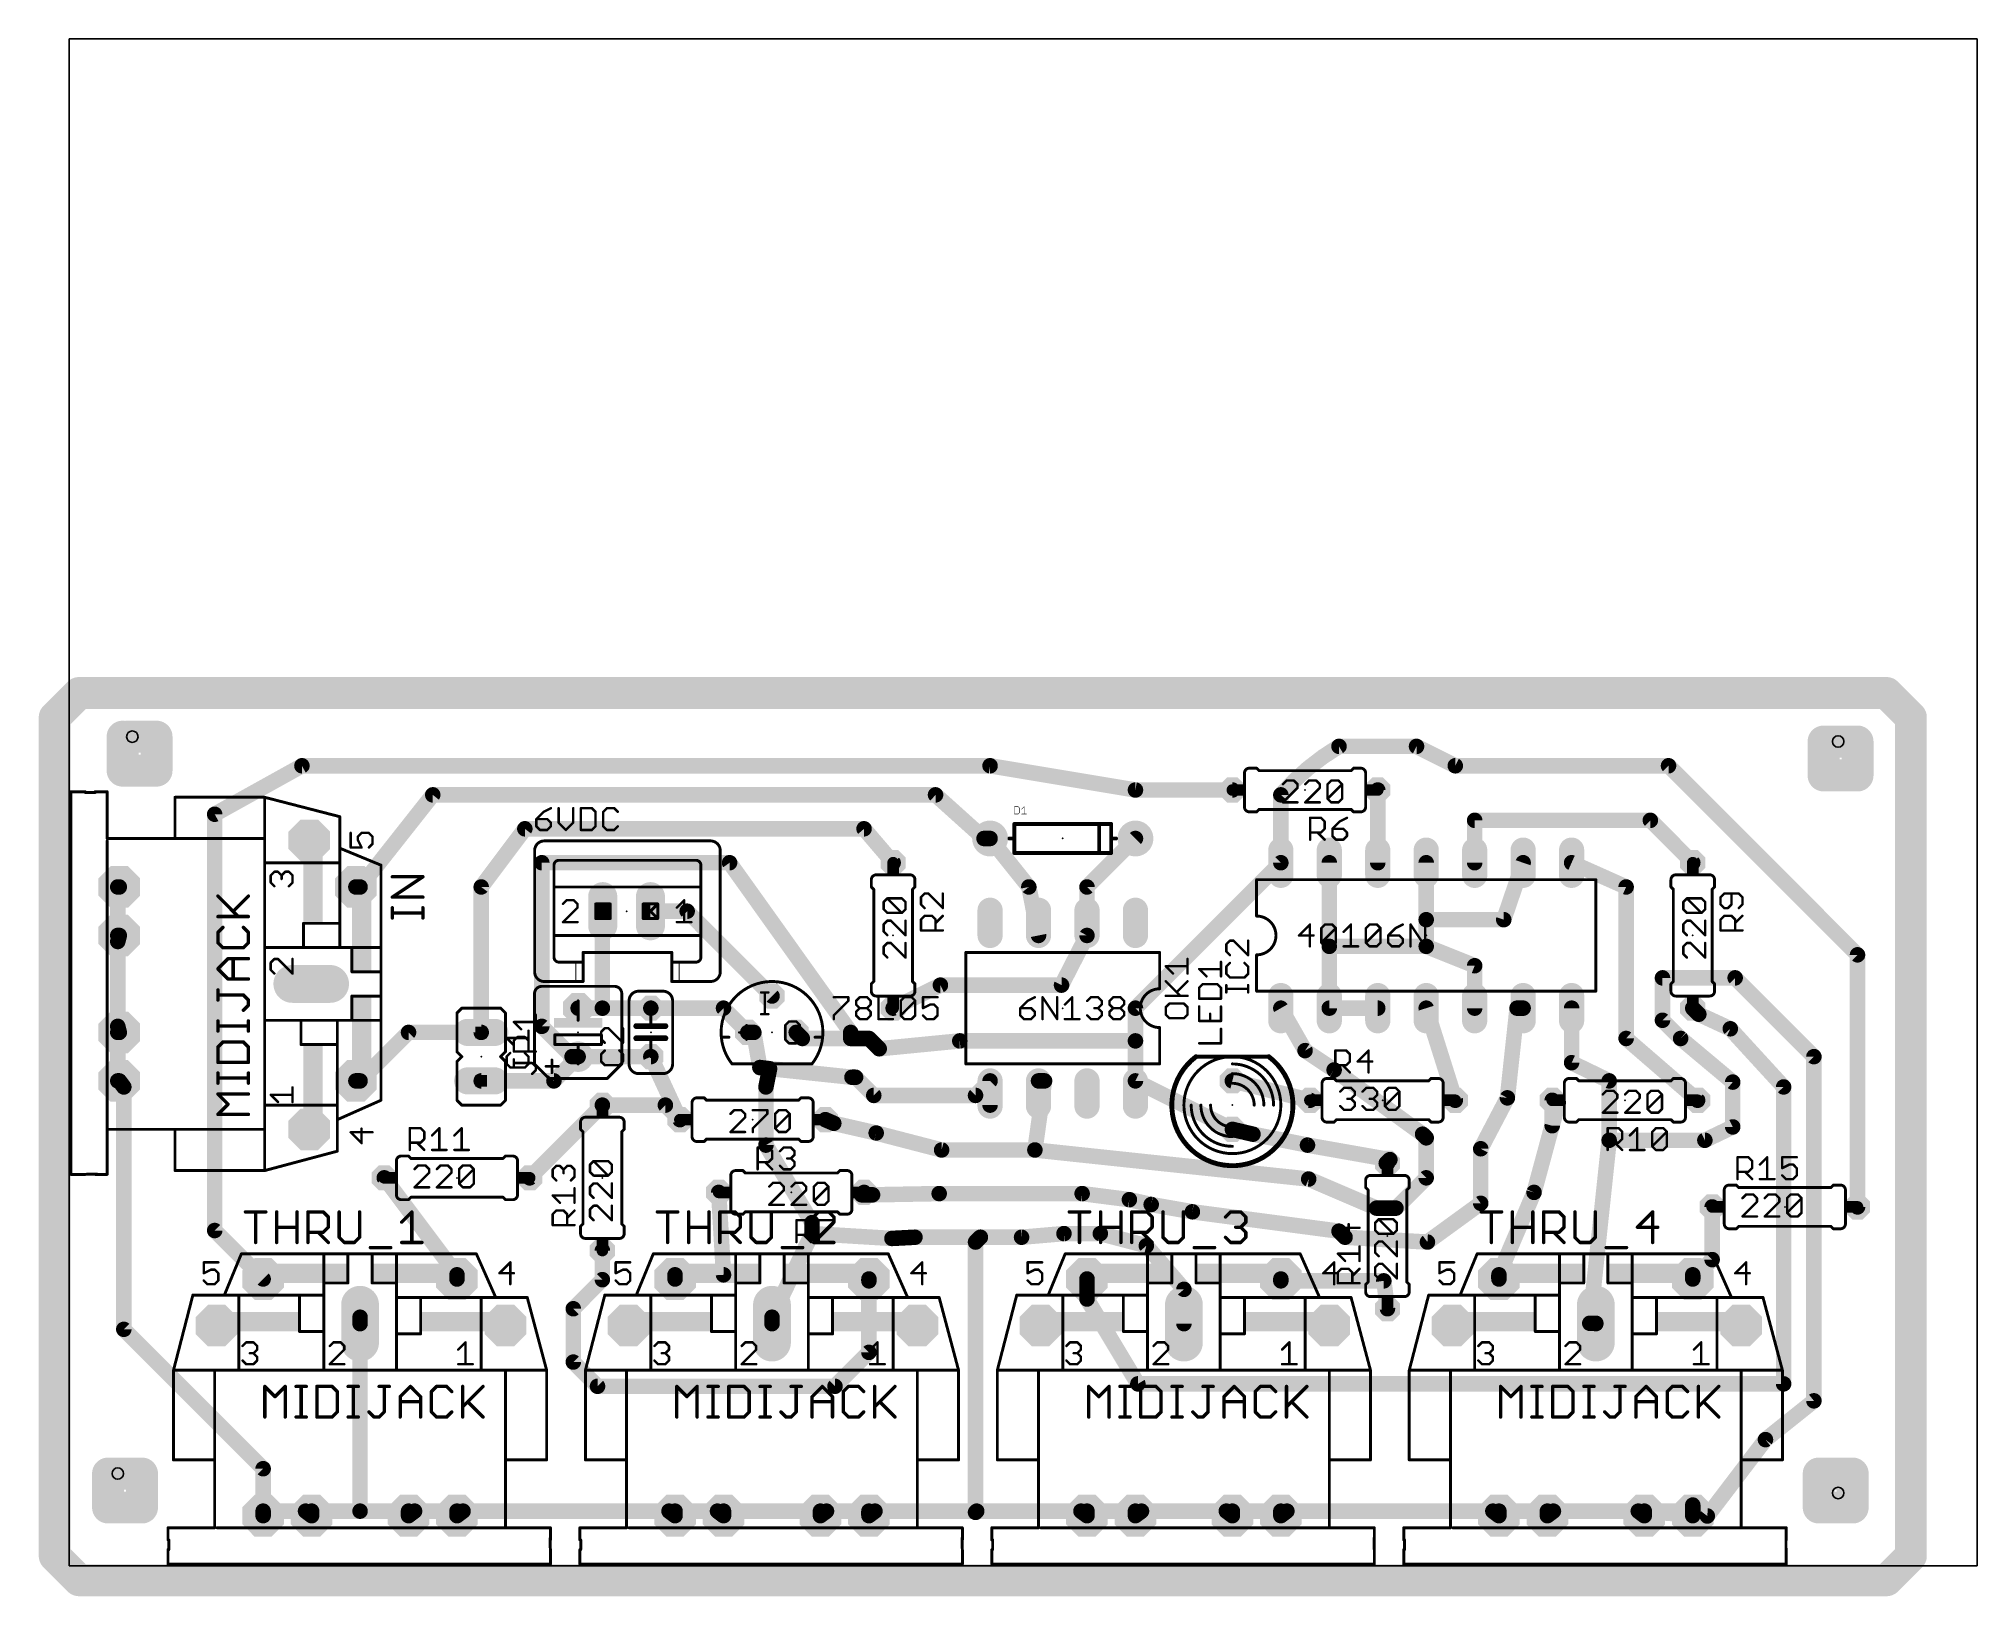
# Model space of a CAD drawing. Extents: x -0.06 to 3.94, y -0.06 to 3.15.
import ezdxf

# ---------------------------------------------------------------- set-up
doc = ezdxf.new("R2010")
doc.units = 0
for name, color, linetype in [('16', 175, 'CONTINUOUS'), ('17', 82, 'CONTINUOUS'), ('20', 7, 'CONTINUOUS'), ('21', 253, 'CONTINUOUS'), ('23', 7, 'CONTINUOUS'), ('25', 253, 'CONTINUOUS'), ('27', 253, 'CONTINUOUS'), ('46', 140, 'CONTINUOUS'), ('51', 253, 'CONTINUOUS')]:
    doc.layers.add(name, color=color, linetype=linetype)

# ---------------------------------------------------------------- blocks, each defined once
blk = doc.blocks.new('LONGP100')
at = {"const_width": 1}
blk.add_lwpolyline([(-0.5, 0), (0.5, 0)], dxfattribs=at)
at = {"const_width": 0.5}
for points in [[(-0.5, 0.25, 1), (-0.5, -0.25)], [(0.5, -0.25, 1), (0.5, 0.25)]]:
    blk.add_lwpolyline(points, format="xyb", dxfattribs=at)
blk = doc.blocks.new('OCTAGONP')
at = {"const_width": 0.5}
blk.add_lwpolyline([(-0.25, -0.103553), (-0.25, 0.103553), (-0.103553, 0.25), (0.103553, 0.25), (0.25, 0.103553), (0.25, -0.103553), (0.103553, -0.25), (-0.103553, -0.25), (-0.25, -0.103553), (-0.25, 0.103553)], dxfattribs=at)
blk = doc.blocks.new('RECT')
blk.add_solid([(-0.5, -0.5), (0.5, -0.5), (-0.5, 0.5), (0.5, 0.5)])
blk = doc.blocks.new('ROUNDP')
at = {"const_width": 0.5}
blk.add_lwpolyline([(0, -0.25, 1), (0, 0.25, 1), (0, -0.25)], format="xyb", dxfattribs=at)
blk = doc.blocks.new('OFFSETP100')
at = {"const_width": 1}
blk.add_lwpolyline([(0, 0), (1, 0)], dxfattribs=at)
at = {"const_width": 0.5}
for points in [[(0, 0.25, 1), (0, -0.25)], [(1, -0.25, 1), (1, 0.25)]]:
    blk.add_lwpolyline(points, format="xyb", dxfattribs=at)

msp = doc.modelspace()

# ---------------------------------------------------------------- linework, layer by layer
at = {"layer": '16'}
for points, const_width in [([(2.62, 1.69, 0.078776), (2.5, 1.59)], 0.032), ([(2.62, 1.698, 1), (2.62, 1.682)], 0.016), ([(2.624096, 1.683128, 1), (2.615904, 1.696872)], 0.016), ([(2.783578, 1.697155, 1), (2.776422, 1.682845)], 0.016), ([(2.78, 1.682, 1), (2.78, 1.698)], 0.016), ([(0.48, 1.658, 1), (0.48, 1.642)], 0.016), ([(0.483885, 1.643007, 1), (0.476115, 1.656993)], 0.016), ([(1.901315, 1.657891, 1), (1.898685, 1.642109)], 0.016), ([(1.9, 1.642, 1), (1.9, 1.658)], 0.016), ([(2.86, 1.658, 1), (2.86, 1.642)], 0.016), ([(2.856422, 1.642845, 1), (2.863578, 1.657155)], 0.016), ([(3.305657, 1.655657, 1), (3.294343, 1.644343)], 0.016), ([(3.3, 1.642, 1), (3.3, 1.658)], 0.016), ([(0.75, 1.598, 1), (0.75, 1.582)], 0.016), ([(0.756279, 1.585043, 1), (0.743721, 1.594957)], 0.016), ([(1.792852, 1.595946, 1), (1.782148, 1.584054)], 0.016), ([(1.7875, 1.582, 1), (1.7875, 1.598)], 0.016), ([(2.2, 1.608, 1), (2.2, 1.592)], 0.016), ([(2.198685, 1.592109, 1), (2.201315, 1.607891)], 0.016), ([(2.4, 1.592, 1), (2.4, 1.608)], 0.016), ([(2.508, 1.59, 1), (2.492, 1.59)], 0.016), ([(2.493979, 1.595268, 1), (2.506021, 1.584732)], 0.016), ([(2.708, 1.6, 1), (2.692, 1.6)], 0.016), ([(0.308, 1.55, 1), (0.292, 1.55)], 0.016), ([(0.296115, 1.556993, 1), (0.303885, 1.543007)], 0.016), ([(0.94, 1.528, 1), (0.94, 1.512)], 0.016), ([(0.9464, 1.5152, 1), (0.9336, 1.5248)], 0.016), ([(1.646074, 1.525206, 1), (1.633926, 1.514794)], 0.016), ([(1.64, 1.512, 1), (1.64, 1.528)], 0.016), ([(2.908, 1.5375, 1), (2.892, 1.5375)], 0.016), ([(2.9, 1.5455, 1), (2.9, 1.5295)], 0.016), ([(3.268157, 1.543157, 1), (3.256843, 1.531843)], 0.016), ([(3.2625, 1.5295, 1), (3.2625, 1.5455)], 0.016), ([(1.8875, 1.508, 1), (1.8875, 1.492)], 0.016), ([(1.882148, 1.494054, 1), (1.892852, 1.505946)], 0.016), ([(1.906247, 1.504998, 1), (1.893753, 1.495002)], 0.016), ([(1.9, 1.492, 1), (1.9, 1.508)], 0.016), ([(2.205657, 1.494343, 1), (2.194343, 1.505657)], 0.016), ([(0.983, 1.45, 1), (0.967, 1.45)], 0.016), ([(0.975, 1.458, 1), (0.975, 1.442)], 0.016), ([(1.36901, 1.45465, 1), (1.35599, 1.44535)], 0.016), ([(1.3625, 1.442, 1), (1.3625, 1.458)], 0.016), ([(1.693926, 1.444794, 1), (1.706074, 1.455206)], 0.016), ([(2.492, 1.45, 1), (2.508, 1.45)], 0.016), ([(2.505657, 1.444343, 1), (2.494343, 1.455657)], 0.016), ([(2.608, 1.45, 1), (2.592, 1.45)], 0.016), ([(2.692, 1.45, 1), (2.708, 1.45)], 0.016), ([(2.808, 1.45, 1), (2.792, 1.45)], 0.016), ([(2.892, 1.45, 1), (2.908, 1.45)], 0.016), ([(3.007573, 1.447422, 1), (2.992427, 1.452578)], 0.016), ([(3.103249, 1.45731, 1), (3.096751, 1.44269)], 0.016), ([(3.344343, 1.444343, 1), (3.355657, 1.455657)], 0.016), ([(0.108, 1.4, 1), (0.092, 1.4)], 0.016), ([(0.1, 1.408, 1), (0.1, 1.392)], 0.016), ([(0.10315, 1.392, 1), (0.10315, 1.408)], 0.016), ([(0.591339, 1.408, 1), (0.591339, 1.392)], 0.016), ([(0.593721, 1.404957, 1), (0.606279, 1.395043)], 0.016), ([(0.6, 1.392, 1), (0.6, 1.408)], 0.016), ([(0.858, 1.4, 1), (0.842, 1.4)], 0.016), ([(0.8436, 1.4048, 1), (0.8564, 1.3952)], 0.016), ([(1.987845, 1.401569, 1), (1.972155, 1.398431)], 0.016), ([(1.973753, 1.395002, 1), (1.986247, 1.404998)], 0.016), ([(2.108, 1.4, 1), (2.092, 1.4)], 0.016), ([(2.094343, 1.405657, 1), (2.105657, 1.394343)], 0.016), ([(3.2205, 1.4, 1), (3.2045, 1.4)], 0.016), ([(3.209251, 1.39269, 1), (3.215749, 1.40731)], 0.016), ([(1.108, 1.35, 1), (1.092, 1.35)], 0.016), ([(1.1, 1.358, 1), (1.1, 1.342)], 0.016), ([(1.100787, 1.342, 1), (1.100787, 1.358)], 0.016), ([(1.199213, 1.358, 1), (1.199213, 1.342)], 0.016), ([(1.280657, 1.355657, 1), (1.269343, 1.344343)], 0.016), ([(1.275, 1.342, 1), (1.275, 1.358)], 0.016), ([(2.808, 1.3325, 1), (2.792, 1.3325)], 0.016), ([(2.8, 1.3405, 1), (2.8, 1.3245)], 0.016), ([(2.792, 1.3325, 1), (2.808, 1.3325)], 0.016), ([(2.952427, 1.335078, 1), (2.967573, 1.329922)], 0.016), ([(2.96, 1.3245, 1), (2.96, 1.3405)], 0.016), ([(0.092242, 1.289455, 1), (0.107758, 1.285545)], 0.016), ([(0.1, 1.308, 1), (0.1, 1.292)], 0.016), ([(0.092, 1.3, 1), (0.108, 1.3)], 0.016), ([(0.108, 1.2875, 1), (0.092, 1.2875)], 0.016), ([(0.110907, 1.298045, 1), (0.095392, 1.301955)], 0.016), ([(0.10315, 1.292, 1), (0.10315, 1.308)], 0.016), ([(1.992155, 1.298431, 1), (2.007845, 1.301569)], 0.016), ([(2.092, 1.3, 1), (2.108, 1.3)], 0.016), ([(2.10712, 1.296353, 1), (2.09288, 1.303647)], 0.016), ([(2.608, 1.2775, 1), (2.592, 1.2775)], 0.016), ([(2.6, 1.2855, 1), (2.6, 1.2695)], 0.016), ([(2.592, 1.2775, 1), (2.608, 1.2775)], 0.016), ([(2.802971, 1.284928, 1), (2.797029, 1.270072)], 0.016), ([(2.792, 1.2775, 1), (2.808, 1.2775)], 0.016), ([(2.8, 1.2695, 1), (2.8, 1.2855)], 0.016), ([(2.908, 1.2375, 1), (2.892, 1.2375)], 0.016), ([(2.897029, 1.230072, 1), (2.902971, 1.244928)], 0.016), ([(3.698, 1.26, 1), (3.682, 1.26)], 0.016), ([(3.684343, 1.254343, 1), (3.695657, 1.265657)], 0.016), ([(1.7975, 1.2055, 1), (1.7975, 1.1895)], 0.016), ([(1.801004, 1.190308, 1), (1.793996, 1.204692)], 0.016), ([(2.04038, 1.201147, 1), (2.05462, 1.193853)], 0.016), ([(2.0475, 1.1895, 1), (2.0475, 1.2055)], 0.016), ([(3.2955, 1.2125, 1), (3.2795, 1.2125)], 0.016), ([(3.2875, 1.2205, 1), (3.2875, 1.2045)], 0.016), ([(3.443157, 1.218157, 1), (3.431843, 1.206843)], 0.016), ([(3.4375, 1.2045, 1), (3.4375, 1.2205)], 0.016), ([(1.05, 1.158, 1), (1.05, 1.142)], 0.016), ([(1.1, 1.158, 1), (1.1, 1.142)], 0.016), ([(1.1, 1.142, 1), (1.1, 1.158)], 0.016), ([(1.2, 1.158, 1), (1.2, 1.142)], 0.016), ([(1.2, 1.142, 1), (1.2, 1.158)], 0.016), ([(1.355657, 1.155657, 1), (1.344343, 1.144343)], 0.016), ([(1.35, 1.142, 1), (1.35, 1.158)], 0.016), ([(1.444343, 1.169343, 1), (1.455657, 1.180657)], 0.016), ([(1.696496, 1.157192, 1), (1.703504, 1.142808)], 0.016), ([(2.208, 1.15, 1), (2.192, 1.15)], 0.016), ([(2.194343, 1.155657, 1), (2.205657, 1.144343)], 0.016), ([(2.506946, 1.153969, 1), (2.493054, 1.146031)], 0.016), ([(2.6, 1.158, 1), (2.6, 1.142)], 0.016), ([(2.7, 1.142, 1), (2.7, 1.158)], 0.016), ([(2.807629, 1.152409, 1), (2.792371, 1.147591)], 0.016), ([(2.9875, 1.158, 1), (2.9875, 1.142)], 0.016), ([(2.995454, 1.14914, 1), (2.979546, 1.15086)], 0.016), ([(3, 1.142, 1), (3, 1.158)], 0.016), ([(3.108, 1.15, 1), (3.092, 1.15)], 0.016), ([(3.355657, 1.155657, 1), (3.344343, 1.144343)], 0.016), ([(0.107758, 1.114455, 1), (0.092242, 1.110545)], 0.016), ([(0.092, 1.1125, 1), (0.108, 1.1125)], 0.016), ([(0.980657, 1.118157, 1), (0.969343, 1.106843)], 0.016), ([(0.967, 1.1125, 1), (0.983, 1.1125)], 0.016), ([(1.092, 1.15, 1), (1.108, 1.15)], 0.016), ([(2.592, 1.15, 1), (2.608, 1.15)], 0.016), ([(2.892, 1.15, 1), (2.908, 1.15)], 0.016), ([(3.293157, 1.130657, 1), (3.281843, 1.119343)], 0.016), ([(3.2795, 1.125, 1), (3.2955, 1.125)], 0.016), ([(3.365852, 1.144764, 1), (3.359148, 1.130236)], 0.016), ([(3.356843, 1.131843, 1), (3.368157, 1.143157)], 0.016), ([(3.433397, 1.112906, 1), (3.421603, 1.102094)], 0.016), ([(3.424148, 1.100236, 1), (3.430852, 1.114764)], 0.016), ([(0.108, 1.1, 1), (0.092, 1.1)], 0.016), ([(0.1, 1.108, 1), (0.1, 1.092)], 0.016), ([(0.095392, 1.098045, 1), (0.110907, 1.101955)], 0.016), ([(0.10315, 1.092, 1), (0.10315, 1.108)], 0.016), ([(0.7, 1.108, 1), (0.7, 1.092)], 0.016), ([(0.705657, 1.094343, 1), (0.694343, 1.105657)], 0.016), ([(0.842, 1.1, 1), (0.858, 1.1)], 0.016), ([(0.85, 1.092, 1), (0.85, 1.108)], 0.016), ([(1.4, 1.108, 1), (1.4, 1.092)], 0.016), ([(1.394343, 1.094343, 1), (1.405657, 1.105657)], 0.016), ([(1.420384, 1.101359, 1), (1.404616, 1.098641)], 0.016), ([(1.4125, 1.092, 1), (1.4125, 1.108)], 0.016), ([(1.505657, 1.105657, 1), (1.494343, 1.094343)], 0.016), ([(1.5125, 1.0955, 1), (1.5125, 1.0795)], 0.016), ([(1.506843, 1.081843, 1), (1.518157, 1.093157)], 0.016), ([(1.6205, 1.1, 1), (1.6045, 1.1)], 0.016), ([(1.6125, 1.0955, 1), (1.6125, 1.0795)], 0.016), ([(1.6045, 1.0875, 1), (1.6205, 1.0875)], 0.016), ([(1.60599, 1.09535, 1), (1.61901, 1.10465)], 0.016), ([(1.6125, 1.0795, 1), (1.6125, 1.0955)], 0.016), ([(1.655657, 1.093157, 1), (1.644343, 1.081843)], 0.016), ([(1.65, 1.0795, 1), (1.65, 1.0955)], 0.016), ([(1.670472, 1.074212, 1), (1.672028, 1.058288)], 0.016), ([(1.8375, 1.0905, 1), (1.8375, 1.0745)], 0.016), ([(1.838278, 1.074538, 1), (1.836722, 1.090462)], 0.016), ([(2.208, 1.0825, 1), (2.192, 1.0825)], 0.016), ([(2.192, 1.0825, 1), (2.208, 1.0825)], 0.016), ([(2.2, 1.0745, 1), (2.2, 1.0905)], 0.016), ([(3.217732, 1.093552, 1), (3.207268, 1.081448)], 0.016), ([(3.2045, 1.0875, 1), (3.2205, 1.0875)], 0.016), ([(3.330135, 1.093634, 1), (3.319865, 1.081366)], 0.016), ([(3.319343, 1.081843, 1), (3.330657, 1.093157)], 0.016), ([(1.0375, 1.058, 1), (1.0375, 1.042)], 0.016), ([(1.031843, 1.044343, 1), (1.043157, 1.055657)], 0.016), ([(1.05, 1.058, 1), (1.05, 1.042)], 0.016), ([(1.055657, 1.044343, 1), (1.044343, 1.055657)], 0.016), ([(1.05, 1.042, 1), (1.05, 1.058)], 0.016), ([(1.207264, 1.053352, 1), (1.192736, 1.046648)], 0.016), ([(1.2, 1.042, 1), (1.2, 1.058)], 0.016), ([(1.425837, 1.035456, 1), (1.424163, 1.019544)], 0.016), ([(1.425992, 1.035438, 1), (1.424008, 1.019562)], 0.016), ([(1.452845, 1.023431, 1), (1.437155, 1.026569)], 0.016), ([(1.444008, 1.017062, 1), (1.445992, 1.032938)], 0.016), ([(1.665593, 1.060593, 1), (1.676907, 1.071907)], 0.016), ([(2.554438, 1.069156, 1), (2.545562, 1.055844)], 0.016), ([(2.543054, 1.058531, 1), (2.556946, 1.066469)], 0.016), ([(3.103484, 1.044701, 1), (3.096516, 1.030299)], 0.016), ([(3.092, 1.0375, 1), (3.108, 1.0375)], 0.016), ([(3.608, 1.05, 1), (3.592, 1.05)], 0.016), ([(3.594343, 1.044343, 1), (3.605657, 1.055657)], 0.016), ([(0.1, 1.008, 1), (0.1, 0.992)], 0.016), ([(0.092, 1, 1), (0.108, 1)], 0.016), ([(0.109556, 1.004792, 1), (0.096744, 0.995208)], 0.016), ([(0.10315, 0.992, 1), (0.10315, 1.008)], 0.016), ([(0.1205, 0.9875, 1), (0.1045, 0.9875)], 0.016), ([(0.106094, 0.982708, 1), (0.118906, 0.992292)], 0.016), ([(0.591339, 1.008, 1), (0.591339, 0.992)], 0.016), ([(0.594343, 1.005657, 1), (0.605657, 0.994343)], 0.016), ([(0.6, 0.992, 1), (0.6, 1.008)], 0.016), ([(0.85, 1.008, 1), (0.85, 0.992)], 0.016), ([(0.994343, 1.005657, 1), (1.005657, 0.994343)], 0.016), ([(1, 0.992, 1), (1, 1.008)], 0.016), ([(1.417116, 1.026141, 1), (1.432884, 1.028859)], 0.016), ([(1.4455, 0.9875, 1), (1.4295, 0.9875)], 0.016), ([(1.615, 1.0155, 1), (1.615, 0.9995)], 0.016), ([(1.614163, 0.999544, 1), (1.615837, 1.015456)], 0.016), ([(1.628157, 1.013157, 1), (1.616843, 1.001843)], 0.016), ([(1.6225, 0.9995, 1), (1.6225, 1.0155)], 0.016), ([(1.908, 1, 1), (1.892, 1)], 0.016), ([(1.905657, 0.994343, 1), (1.894343, 1.005657)], 0.016), ([(2, 1.008, 1), (2, 0.992)], 0.016), ([(2.020422, 0.998888, 1), (2.004578, 1.001112)], 0.016), ([(2.0125, 0.992, 1), (2.0125, 1.008)], 0.016), ([(2.203578, 1.007155, 1), (2.196422, 0.992845)], 0.016), ([(2.192, 1, 1), (2.208, 1)], 0.016), ([(2.40194, 1.007761, 1), (2.39806, 0.992239)], 0.016), ([(2.6147, 1.028974, 1), (2.6053, 1.016026)], 0.016), ([(2.605562, 1.015844, 1), (2.614438, 1.029156)], 0.016), ([(3.1855, 1, 1), (3.1695, 1)], 0.016), ([(3.174016, 0.992799, 1), (3.180984, 1.007201)], 0.016), ([(3.4405, 0.9975, 1), (3.4245, 0.9975)], 0.016), ([(3.427365, 0.991366, 1), (3.437635, 1.003634)], 0.016), ([(3.5455, 0.9875, 1), (3.5295, 0.9875)], 0.016), ([(3.531603, 0.982094, 1), (3.543397, 0.992906)], 0.016), ([(1.1, 0.958, 1), (1.1, 0.942)], 0.016), ([(1.105657, 0.944343, 1), (1.094343, 0.955657)], 0.016), ([(1.235657, 0.955657, 1), (1.224343, 0.944343)], 0.016), ([(1.23, 0.942, 1), (1.23, 0.958)], 0.016), ([(1.429655, 0.989069, 1), (1.445345, 0.985931)], 0.016), ([(1.66, 0.978, 1), (1.66, 0.962)], 0.016), ([(1.654343, 0.964343, 1), (1.665657, 0.975657)], 0.016), ([(1.864343, 0.975657, 1), (1.875657, 0.964343)], 0.016), ([(1.87, 0.962, 1), (1.87, 0.978)], 0.016), ([(2.55806, 0.952239, 1), (2.56194, 0.967761)], 0.016), ([(2.852371, 0.957591, 1), (2.867629, 0.962409)], 0.016), ([(2.959546, 0.96586, 1), (2.975454, 0.96414)], 0.016), ([(2.974587, 0.961288, 1), (2.960413, 0.968712)], 0.016), ([(3.068, 0.96, 1), (3.052, 0.96)], 0.016), ([(3.080237, 0.952964, 1), (3.064763, 0.957036)], 0.016), ([(3.080223, 0.952913, 1), (3.064777, 0.957087)], 0.016), ([(3.354768, 0.953948, 1), (3.365232, 0.966052)], 0.016), ([(1.252736, 0.916648, 1), (1.267264, 0.923352)], 0.016), ([(1.254343, 0.914343, 1), (1.265657, 0.925657)], 0.016), ([(1.563151, 0.927353, 1), (1.556849, 0.912647)], 0.016), ([(1.579283, 0.920299, 1), (1.575717, 0.904701)], 0.016), ([(1.574349, 0.905147, 1), (1.580651, 0.919853)], 0.016), ([(1.892, 0.95, 1), (1.908, 0.95)], 0.016), ([(3.435952, 0.897783, 1), (3.429048, 0.912217)], 0.016), ([(1.444379, 0.871584, 1), (1.430621, 0.863416)], 0.016), ([(1.667008, 0.900244, 1), (1.662992, 0.884756)], 0.016), ([(1.663217, 0.884701, 1), (1.666783, 0.900299)], 0.016), ([(2.401832, 0.907787, 1), (2.398168, 0.892213)], 0.016), ([(2.396422, 0.892845, 1), (2.403578, 0.907155)], 0.016), ([(2.444069, 0.897845, 1), (2.440931, 0.882155)], 0.016), ([(2.440668, 0.882213, 1), (2.444332, 0.897787)], 0.016), ([(2.55639, 0.875378, 1), (2.55361, 0.859622)], 0.016), ([(2.553431, 0.859655, 1), (2.556569, 0.875345)], 0.016), ([(2.798157, 0.895657, 1), (2.786843, 0.884343)], 0.016), ([(2.7878, 0.883526, 1), (2.7972, 0.896474)], 0.016), ([(2.808, 0.8825, 1), (2.792, 0.8825)], 0.016), ([(2.794343, 0.876843, 1), (2.805657, 0.888157)], 0.016), ([(3.052263, 0.909536, 1), (3.067737, 0.905464)], 0.016), ([(3.052, 0.9075, 1), (3.068, 0.9075)], 0.016), ([(3.1775, 0.8855, 1), (3.1775, 0.8695)], 0.016), ([(3.1695, 0.8775, 1), (3.1855, 0.8775)], 0.016), ([(3.185455, 0.876657, 1), (3.169545, 0.878343)], 0.016), ([(3.371548, 0.884717, 1), (3.378452, 0.870283)], 0.016), ([(3.375, 0.8695, 1), (3.375, 0.8855)], 0.016), ([(3.4245, 0.905, 1), (3.4405, 0.905)], 0.016), ([(1.4295, 0.8675, 1), (1.4455, 0.8675)], 0.016), ([(1.8, 0.8655, 1), (1.8, 0.8495)], 0.016), ([(1.797992, 0.849756, 1), (1.802008, 0.865244)], 0.016), ([(1.993345, 0.865455, 1), (1.991655, 0.849545)], 0.016), ([(1.984578, 0.858612, 1), (2.000422, 0.856388)], 0.016), ([(1.9925, 0.8495, 1), (1.9925, 0.8655)], 0.016), ([(2.7175, 0.838, 1), (2.7175, 0.822)], 0.016), ([(2.711843, 0.835657, 1), (2.723157, 0.824343)], 0.016), ([(2.730657, 0.831843, 1), (2.719343, 0.843157)], 0.016), ([(2.72, 0.822, 1), (2.72, 0.838)], 0.016), ([(2.72361, 0.829622, 1), (2.72639, 0.845378)], 0.016), ([(2.9205, 0.86, 1), (2.9045, 0.86)], 0.016), ([(2.905413, 0.863712, 1), (2.919587, 0.856288)], 0.016), ([(0.6564, 0.8048, 1), (0.6436, 0.7952)], 0.016), ([(0.944343, 0.805657, 1), (0.955657, 0.794343)], 0.016), ([(2.560651, 0.804853, 1), (2.554349, 0.790147)], 0.016), ([(2.556655, 0.789545, 1), (2.558345, 0.805455)], 0.016), ([(2.792, 0.8, 1), (2.808, 0.8)], 0.016), ([(2.805657, 0.794343, 1), (2.794343, 0.805657)], 0.016), ([(1.347986, 0.77047, 1), (1.332014, 0.76953)], 0.016), ([(1.635, 0.773, 1), (1.635, 0.757)], 0.016), ([(1.629343, 0.770657, 1), (1.640657, 0.759343)], 0.016), ([(1.645657, 0.764343, 1), (1.634343, 0.775657)], 0.016), ([(1.657355, 0.772999, 1), (1.657645, 0.757001)], 0.016), ([(1.6575, 0.757, 1), (1.6575, 0.773)], 0.016), ([(1.795, 0.7755, 1), (1.795, 0.7595)], 0.016), ([(1.795145, 0.759501, 1), (1.794855, 0.775499)], 0.016), ([(2.091017, 0.775435, 1), (2.088983, 0.759565)], 0.016), ([(2.09, 0.7595, 1), (2.09, 0.7755)], 0.016), ([(2.189235, 0.762809, 1), (2.185765, 0.747191)], 0.016), ([(2.186483, 0.747065, 1), (2.188517, 0.762935)], 0.016), ([(2.23389, 0.752878, 1), (2.23111, 0.737122)], 0.016), ([(2.230765, 0.737191, 1), (2.234235, 0.752809)], 0.016), ([(2.917205, 0.74103, 1), (2.907795, 0.75397)], 0.016), ([(3.014777, 0.772087, 1), (3.030223, 0.767913)], 0.016), ([(3.029859, 0.766862, 1), (3.015141, 0.773138)], 0.016), ([(1.5405, 0.7075, 1), (1.5245, 0.7075)], 0.016), ([(2.318549, 0.737931, 1), (2.316451, 0.722069)], 0.016), ([(2.31611, 0.722122, 1), (2.31889, 0.737878)], 0.016), ([(2.6975, 0.7455, 1), (2.6975, 0.7295)], 0.016), ([(2.694349, 0.730147, 1), (2.700651, 0.744853)], 0.016), ([(2.731843, 0.743157, 1), (2.743157, 0.731843)], 0.016), ([(2.7375, 0.7295, 1), (2.7375, 0.7455)], 0.016), ([(2.9045, 0.7475, 1), (2.9205, 0.7475)], 0.016), ([(3.398, 0.74, 1), (3.382, 0.74)], 0.016), ([(3.682, 0.74, 1), (3.698, 0.74)], 0.016), ([(0.305657, 0.696995, 1), (0.294343, 0.685682)], 0.016), ([(0.292, 0.691339, 1), (0.308, 0.691339)], 0.016), ([(1.532984, 0.692985, 1), (1.532016, 0.677015)], 0.016), ([(1.5245, 0.685, 1), (1.5405, 0.685)], 0.016), ([(1.539717, 0.681548, 1), (1.525283, 0.688452)], 0.016), ([(1.525621, 0.703416, 1), (1.539379, 0.711584)], 0.016), ([(1.69708, 0.682989, 1), (1.69792, 0.667011)], 0.016), ([(1.697016, 0.667015, 1), (1.697984, 0.682985)], 0.016), ([(1.745, 0.6855, 1), (1.745, 0.6695)], 0.016), ([(1.74542, 0.669511, 1), (1.74458, 0.685489)], 0.016), ([(1.878, 0.6675, 1), (1.862, 0.6675)], 0.016), ([(1.864343, 0.673157, 1), (1.875657, 0.661843)], 0.016), ([(1.88, 0.6855, 1), (1.88, 0.6695)], 0.016), ([(1.885657, 0.671843, 1), (1.874343, 0.683157)], 0.016), ([(1.88, 0.6695, 1), (1.88, 0.6855)], 0.016), ([(1.964317, 0.685471, 1), (1.965683, 0.669529)], 0.016), ([(1.965, 0.6695, 1), (1.965, 0.6855)], 0.016), ([(2.0525, 0.693, 1), (2.0525, 0.677)], 0.016), ([(2.053183, 0.677029, 1), (2.051817, 0.692971)], 0.016), ([(2.129536, 0.692737, 1), (2.125464, 0.677263)], 0.016), ([(2.1275, 0.677, 1), (2.1275, 0.693)], 0.016), ([(2.625657, 0.695657, 1), (2.614343, 0.684343)], 0.016), ([(2.618951, 0.682069, 1), (2.621049, 0.697931)], 0.016), ([(2.63297, 0.685486, 1), (2.63203, 0.669514)], 0.016), ([(2.626843, 0.671843, 1), (2.638157, 0.683157)], 0.016), ([(2.797795, 0.67397, 1), (2.807205, 0.66103)], 0.016), ([(2.80203, 0.659514, 1), (2.80297, 0.675486)], 0.016), ([(1.108, 0.65, 1), (1.092, 0.65)], 0.016), ([(2.228562, 0.66522, 1), (2.216438, 0.65478)], 0.016), ([(2.220464, 0.652263, 1), (2.224536, 0.667737)], 0.016), ([(3.395657, 0.625682, 1), (3.384343, 0.636995)], 0.016), ([(0.394343, 0.585682, 1), (0.405657, 0.596995)], 0.016), ([(0.808, 0.6, 1), (0.792, 0.6)], 0.016), ([(0.7936, 0.5952, 1), (0.8064, 0.6048)], 0.016), ([(1.105657, 0.584343, 1), (1.094343, 0.595657)], 0.016), ([(1.25, 0.608, 1), (1.25, 0.592)], 0.016), ([(1.258, 0.6, 1), (1.242, 0.6)], 0.016), ([(1.342014, 0.59953, 1), (1.357986, 0.60047)], 0.016), ([(1.35, 0.592, 1), (1.35, 0.608)], 0.016), ([(1.658, 0.591339, 1), (1.642, 0.591339)], 0.016), ([(1.658, 0.591339, 1), (1.642, 0.591339)], 0.016), ([(2.108, 0.591339, 1), (2.092, 0.591339)], 0.016), ([(2.508, 0.591339, 1), (2.492, 0.591339)], 0.016), ([(2.5, 0.5955, 1), (2.5, 0.5795)], 0.016), ([(2.720433, 0.588535, 1), (2.704567, 0.586465)], 0.016), ([(2.7125, 0.5795, 1), (2.7125, 0.5955)], 0.016), ([(2.958, 0.6, 1), (2.942, 0.6)], 0.016), ([(2.942641, 0.603138, 1), (2.957359, 0.596862)], 0.016), ([(3.358, 0.6, 1), (3.342, 0.6)], 0.016), ([(3.344343, 0.596995, 1), (3.355657, 0.585682)], 0.016), ([(3.382, 0.631339, 1), (3.398, 0.631339)], 0.016), ([(0.792, 0.591339, 1), (0.808, 0.591339)], 0.016), ([(1.092, 0.59, 1), (1.108, 0.59)], 0.016), ([(1.242, 0.591339, 1), (1.258, 0.591339)], 0.016), ([(1.642, 0.5875, 1), (1.658, 0.5875)], 0.016), ([(2.10686, 0.554116, 1), (2.09314, 0.545884)], 0.016), ([(2.308, 0.57, 1), (2.292, 0.57)], 0.016), ([(2.293938, 0.56478, 1), (2.306062, 0.57522)], 0.016), ([(2.492, 0.5875, 1), (2.508, 0.5875)], 0.016), ([(2.942, 0.591339, 1), (2.958, 0.591339)], 0.016), ([(3.342, 0.591339, 1), (3.358, 0.591339)], 0.016), ([(0.608, 0.5125, 1), (0.592, 0.5125)], 0.016), ([(1.048, 0.53, 1), (1.032, 0.53)], 0.016), ([(1.034343, 0.535657, 1), (1.045657, 0.524343)], 0.016), ([(1.458, 0.5125, 1), (1.442, 0.5125)], 0.016), ([(1.442783, 0.515952, 1), (1.457217, 0.509048)], 0.016), ([(2.092, 0.55, 1), (2.108, 0.55)], 0.016), ([(2.712067, 0.528965, 1), (2.727933, 0.531035)], 0.016), ([(0.118157, 0.493157, 1), (0.106843, 0.481843)], 0.016), ([(0.1045, 0.4875, 1), (0.1205, 0.4875)], 0.016), ([(0.608, 0.499213, 1), (0.592, 0.499213)], 0.016), ([(0.592, 0.499213, 1), (0.608, 0.499213)], 0.016), ([(1.442, 0.499213, 1), (1.458, 0.499213)], 0.016), ([(2.292, 0.499213, 1), (2.308, 0.499213)], 0.016), ([(3.1375, 0.508, 1), (3.1375, 0.492)], 0.016), ([(3.129545, 0.500843, 1), (3.145455, 0.499157)], 0.016), ([(3.158, 0.5, 1), (3.142, 0.5)], 0.016), ([(3.142, 0.499213, 1), (3.158, 0.499213)], 0.016), ([(3.15, 0.492, 1), (3.15, 0.508)], 0.016), ([(1.642, 0.44, 1), (1.658, 0.44)], 0.016), ([(1.655657, 0.434343, 1), (1.644343, 0.445657)], 0.016), ([(1.045657, 0.425657, 1), (1.034343, 0.414343)], 0.016), ([(1.032, 0.42, 1), (1.048, 0.42)], 0.016), ([(1.09, 0.378, 1), (1.09, 0.362)], 0.016), ([(1.084343, 0.364343, 1), (1.095657, 0.375657)], 0.016), ([(1.574343, 0.375657, 1), (1.585657, 0.364343)], 0.016), ([(1.58, 0.362, 1), (1.58, 0.378)], 0.016), ([(2.205, 0.383, 1), (2.205, 0.367)], 0.016), ([(2.19814, 0.370884, 1), (2.21186, 0.379116)], 0.016), ([(3.5295, 0.375, 1), (3.5455, 0.375)], 0.016), ([(3.5375, 0.367, 1), (3.5375, 0.383)], 0.016), ([(3.592, 0.34, 1), (3.608, 0.34)], 0.016), ([(3.604998, 0.333753, 1), (3.595002, 0.346247)], 0.016), ([(3.495002, 0.266247, 1), (3.504998, 0.253753)], 0.016), ([(3.506363, 0.255152, 1), (3.493637, 0.264848)], 0.016), ([(0.408, 0.2, 1), (0.392, 0.2)], 0.016), ([(0.394343, 0.194343, 1), (0.405657, 0.205657)], 0.016), ([(0.4, 0.1205, 1), (0.4, 0.1045)], 0.016), ([(0.408, 0.1125, 1), (0.392, 0.1125)], 0.016), ([(0.492292, 0.118906, 1), (0.482708, 0.106094)], 0.016), ([(0.4875, 0.1045, 1), (0.4875, 0.1205)], 0.016), ([(0.5, 0.1205, 1), (0.5, 0.1045)], 0.016), ([(0.508, 0.1125, 1), (0.492, 0.1125)], 0.016), ([(0.6, 0.1205, 1), (0.6, 0.1045)], 0.016), ([(0.592, 0.1125, 1), (0.608, 0.1125)], 0.016), ([(0.6, 0.1045, 1), (0.6, 0.1205)], 0.016), ([(0.708, 0.1125, 1), (0.692, 0.1125)], 0.016), ([(0.7, 0.1045, 1), (0.7, 0.1205)], 0.016), ([(0.7125, 0.1205, 1), (0.7125, 0.1045)], 0.016), ([(0.717292, 0.106094, 1), (0.707708, 0.118906)], 0.016), ([(0.808, 0.1125, 1), (0.792, 0.1125)], 0.016), ([(0.8, 0.1045, 1), (0.8, 0.1205)], 0.016), ([(0.8125, 0.1205, 1), (0.8125, 0.1045)], 0.016), ([(0.817292, 0.106094, 1), (0.807708, 0.118906)], 0.016), ([(1.242292, 0.118906, 1), (1.232708, 0.106094)], 0.016), ([(1.2375, 0.1045, 1), (1.2375, 0.1205)], 0.016), ([(1.25, 0.1205, 1), (1.25, 0.1045)], 0.016), ([(1.258, 0.1125, 1), (1.242, 0.1125)], 0.016), ([(1.342292, 0.118906, 1), (1.332708, 0.106094)], 0.016), ([(1.3375, 0.1045, 1), (1.3375, 0.1205)], 0.016), ([(1.358, 0.1125, 1), (1.342, 0.1125)], 0.016), ([(1.35, 0.1205, 1), (1.35, 0.1045)], 0.016), ([(1.558, 0.1125, 1), (1.542, 0.1125)], 0.016), ([(1.55, 0.1045, 1), (1.55, 0.1205)], 0.016), ([(1.5625, 0.1205, 1), (1.5625, 0.1045)], 0.016), ([(1.567292, 0.106094, 1), (1.557708, 0.118906)], 0.016), ([(1.658, 0.1125, 1), (1.642, 0.1125)], 0.016), ([(1.65, 0.1045, 1), (1.65, 0.1205)], 0.016), ([(1.6625, 0.1205, 1), (1.6625, 0.1045)], 0.016), ([(1.667292, 0.106094, 1), (1.657708, 0.118906)], 0.016), ([(1.864343, 0.115657, 1), (1.875657, 0.104343)], 0.016), ([(1.8725, 0.1205, 1), (1.8725, 0.1045)], 0.016), ([(1.878157, 0.106843, 1), (1.866843, 0.118157)], 0.016), ([(2.092292, 0.118906, 1), (2.082708, 0.106094)], 0.016), ([(2.0875, 0.1045, 1), (2.0875, 0.1205)], 0.016), ([(2.1, 0.1205, 1), (2.1, 0.1045)], 0.016), ([(2.108, 0.1125, 1), (2.092, 0.1125)], 0.016), ([(2.208, 0.1125, 1), (2.192, 0.1125)], 0.016), ([(2.2, 0.1045, 1), (2.2, 0.1205)], 0.016), ([(2.2125, 0.1205, 1), (2.2125, 0.1045)], 0.016), ([(2.217292, 0.106094, 1), (2.207708, 0.118906)], 0.016), ([(2.2125, 0.1045, 1), (2.2125, 0.1205)], 0.016), ([(2.392292, 0.118906, 1), (2.382708, 0.106094)], 0.016), ([(2.3875, 0.1045, 1), (2.3875, 0.1205)], 0.016), ([(2.4, 0.1205, 1), (2.4, 0.1045)], 0.016), ([(2.408, 0.1125, 1), (2.392, 0.1125)], 0.016), ([(2.508, 0.1125, 1), (2.492, 0.1125)], 0.016), ([(2.5, 0.1045, 1), (2.5, 0.1205)], 0.016), ([(2.5125, 0.1205, 1), (2.5125, 0.1045)], 0.016), ([(2.517292, 0.106094, 1), (2.507708, 0.118906)], 0.016), ([(2.942292, 0.118906, 1), (2.932708, 0.106094)], 0.016), ([(2.9375, 0.1045, 1), (2.9375, 0.1205)], 0.016), ([(2.95, 0.1205, 1), (2.95, 0.1045)], 0.016), ([(2.958, 0.1125, 1), (2.942, 0.1125)], 0.016), ([(3.058, 0.1125, 1), (3.042, 0.1125)], 0.016), ([(3.05, 0.1045, 1), (3.05, 0.1205)], 0.016), ([(3.0625, 0.1205, 1), (3.0625, 0.1045)], 0.016), ([(3.067292, 0.106094, 1), (3.057708, 0.118906)], 0.016), ([(3.242292, 0.118906, 1), (3.232708, 0.106094)], 0.016), ([(3.23806, 0.12048, 1), (3.23694, 0.10452)], 0.016), ([(3.2375, 0.1045, 1), (3.2375, 0.1205)], 0.016), ([(3.25, 0.1205, 1), (3.25, 0.1045)], 0.016), ([(3.258, 0.1125, 1), (3.242, 0.1125)], 0.016), ([(3.358, 0.125, 1), (3.342, 0.125)], 0.016), ([(3.358, 0.1125, 1), (3.342, 0.1125)], 0.016), ([(3.35, 0.1045, 1), (3.35, 0.1205)], 0.016), ([(0.392, 0.10315, 1), (0.408, 0.10315)], 0.016), ([(0.392, 0.10315, 1), (0.408, 0.10315)], 0.016), ([(0.492, 0.10315, 1), (0.508, 0.10315)], 0.016), ([(0.495208, 0.096744, 1), (0.504792, 0.109556)], 0.016), ([(0.695208, 0.109556, 1), (0.704792, 0.096744)], 0.016), ([(0.692, 0.10315, 1), (0.708, 0.10315)], 0.016), ([(0.795208, 0.109556, 1), (0.804792, 0.096744)], 0.016), ([(0.792, 0.10315, 1), (0.808, 0.10315)], 0.016), ([(1.242, 0.10315, 1), (1.258, 0.10315)], 0.016), ([(1.245208, 0.096744, 1), (1.254792, 0.109556)], 0.016), ([(1.342, 0.10315, 1), (1.358, 0.10315)], 0.016), ([(1.345208, 0.096744, 1), (1.354792, 0.109556)], 0.016), ([(1.545208, 0.109556, 1), (1.554792, 0.096744)], 0.016), ([(1.542, 0.10315, 1), (1.558, 0.10315)], 0.016), ([(1.645208, 0.109556, 1), (1.654792, 0.096744)], 0.016), ([(1.642, 0.10315, 1), (1.658, 0.10315)], 0.016), ([(1.862, 0.11, 1), (1.878, 0.11)], 0.016), ([(2.092, 0.10315, 1), (2.108, 0.10315)], 0.016), ([(2.095208, 0.096744, 1), (2.104792, 0.109556)], 0.016), ([(2.195208, 0.109556, 1), (2.204792, 0.096744)], 0.016), ([(2.192, 0.10315, 1), (2.208, 0.10315)], 0.016), ([(2.392, 0.10315, 1), (2.408, 0.10315)], 0.016), ([(2.395208, 0.096744, 1), (2.404792, 0.109556)], 0.016), ([(2.495208, 0.109556, 1), (2.504792, 0.096744)], 0.016), ([(2.492, 0.10315, 1), (2.508, 0.10315)], 0.016), ([(2.942, 0.10315, 1), (2.958, 0.10315)], 0.016), ([(2.945208, 0.096744, 1), (2.954792, 0.109556)], 0.016), ([(3.045208, 0.109556, 1), (3.054792, 0.096744)], 0.016), ([(3.042, 0.10315, 1), (3.058, 0.10315)], 0.016), ([(3.242, 0.10315, 1), (3.258, 0.10315)], 0.016), ([(3.245208, 0.096744, 1), (3.254792, 0.109556)], 0.016), ([(3.342, 0.10315, 1), (3.358, 0.10315)], 0.016), ([(3.342, 0.10315, 1), (3.358, 0.10315)], 0.016), ([(3.373637, 0.107348, 1), (3.386363, 0.097652)], 0.016), ([(3.37944, 0.09452, 1), (3.38056, 0.11048)], 0.016)]:
    msp.add_lwpolyline(points, format="xyb", dxfattribs=dict(at, const_width=const_width))
at = {"layer": '16', "const_width": 0.032}
for points in [[(2.78, 1.69), (2.62, 1.69)], [(2.86, 1.65), (2.78, 1.69)], [(0.48, 1.65), (0.3, 1.55)], [(1.9, 1.65), (0.48, 1.65)], [(2.2, 1.6), (1.9, 1.65)], [(3.3, 1.65), (2.86, 1.65)], [(3.69, 1.26), (3.3, 1.65)], [(0.75, 1.59), (0.6, 1.4)], [(1.7875, 1.59), (0.75, 1.59)], [(1.8875, 1.5), (1.7875, 1.59)], [(2.4, 1.6), (2.2, 1.6)], [(2.5, 1.59), (2.5, 1.45)], [(2.7, 1.6), (2.7, 1.45)], [(0.3, 1.55), (0.3, 0.691339)], [(0.85, 1.4), (0.94, 1.52)], [(0.94, 1.52), (1.64, 1.52)], [(1.64, 1.52), (1.7, 1.45)], [(2.9, 1.5375), (2.9, 1.45)], [(3.2625, 1.5375), (2.9, 1.5375)], [(3.35, 1.45), (3.2625, 1.5375)], [(1.8875, 1.5), (1.9, 1.5)], [(1.9, 1.5), (1.98, 1.4)], [(2.1, 1.4), (2.2, 1.5)], [(0.975, 1.45), (0.975, 1.1125)], [(1.3625, 1.45), (0.975, 1.45)], [(1.6125, 1.1), (1.3625, 1.45)], [(2.2, 1.15), (2.5, 1.45)], [(2.6, 1.2775), (2.6, 1.45)], [(2.8, 1.3325), (2.8, 1.45)], [(2.96, 1.3325), (3, 1.45)], [(3.1, 1.45), (3.2125, 1.4)], [(0.1, 1.4), (0.1, 1.3)], [(0.1, 1.4), (0.10315, 1.4)], [(0.6, 1.4), (0.591339, 1.4)], [(0.85, 1.4), (0.85, 1.1)], [(1.98, 1.4), (2, 1.3)], [(2.1, 1.3), (2.1, 1.4)], [(3.2125, 1.4), (3.2125, 1.0875)], [(1.1, 1.15), (1.1, 1.35)], [(1.1, 1.35), (1.100787, 1.35)], [(1.199213, 1.35), (1.275, 1.35)], [(1.275, 1.35), (1.45, 1.175)], [(2.8, 1.2775), (2.8, 1.3325)], [(2.8, 1.3325), (2.96, 1.3325)], [(0.1, 1.3), (0.10315, 1.3)], [(0.1, 1.2875), (0.10315, 1.3)], [(0.1, 1.2875), (0.1, 1.1125)], [(2.1, 1.3), (2.0475, 1.1975)], [(2.6, 1.15), (2.6, 1.2775)], [(2.6, 1.2775), (2.8, 1.2775)], [(2.8, 1.2775), (2.9, 1.2375)], [(2.9, 1.2375), (2.9, 1.15)], [(3.69, 0.74), (3.69, 1.26)], [(1.7975, 1.1975), (1.7, 1.15)], [(2.0475, 1.1975), (1.7975, 1.1975)], [(3.2875, 1.2125), (3.2875, 1.125)], [(3.4375, 1.2125), (3.2875, 1.2125)], [(3.6, 1.05), (3.4375, 1.2125)], [(1.05, 1.15), (1.1, 1.15)], [(1.1, 1.15), (1.2, 1.15)], [(1.2, 1.15), (1.35, 1.15)], [(1.35, 1.15), (1.4, 1.1)], [(2.2, 1.0825), (2.2, 1.15)], [(2.55, 1.0625), (2.5, 1.15)], [(2.7, 1.15), (2.6, 1.15)], [(2.8, 1.15), (2.86, 0.96)], [(2.9875, 1.15), (2.9675, 0.965)], [(3, 1.15), (2.9875, 1.15)], [(3.1, 1.0375), (3.1, 1.15)], [(3.3625, 1.1375), (3.35, 1.15)], [(0.1, 1.1125), (0.10315, 1.1)], [(0.975, 1.1125), (1.0375, 1.05)], [(3.2875, 1.125), (3.325, 1.0875)], [(3.4275, 1.1075), (3.3625, 1.1375)], [(3.5375, 0.9875), (3.4275, 1.1075)], [(0.1, 1.1), (0.1, 1)], [(0.1, 1.1), (0.10315, 1.1)], [(0.7, 1.1), (0.6, 1)], [(0.7, 1.1), (0.85, 1.1)], [(1.4125, 1.1), (1.4, 1.1)], [(1.4125, 1.1), (1.425, 1.0275)], [(1.5125, 1.0875), (1.5, 1.1)], [(1.6125, 1.0875), (1.5125, 1.0875)], [(1.6125, 1.1), (1.6125, 1.0875)], [(1.65, 1.0875), (1.6125, 1.0875)], [(1.67125, 1.06625), (1.65, 1.0875)], [(1.8375, 1.0825), (1.67125, 1.06625)], [(1.8375, 1.0825), (2.2, 1.0825)], [(2.2, 1), (2.2, 1.0825)], [(3.2125, 1.0875), (3.36, 0.96)], [(3.325, 1.0875), (3.4325, 0.9975)], [(1, 1), (1.05, 1.05)], [(1.0375, 1.05), (1.05, 1.05)], [(1.2, 1.05), (1.05, 1.05)], [(1.2, 1.05), (1.26, 0.92)], [(1.425, 1.0275), (1.615, 1.0075)], [(1.445, 1.025), (1.425, 1.0275)], [(1.4375, 0.9875), (1.445, 1.025)], [(2.61, 1.0225), (2.55, 1.0625)], [(3.1775, 1), (3.1, 1.0375)], [(3.6, 0.34), (3.6, 1.05)], [(0.1, 1), (0.10315, 1)], [(0.1125, 0.9875), (0.10315, 1)], [(0.1125, 0.9875), (0.1125, 0.4875)], [(0.6, 1), (0.591339, 1)], [(0.85, 1), (1, 1)], [(1.4375, 0.8675), (1.4375, 0.9875)], [(1.615, 1.0075), (1.6225, 1.0075)], [(1.6225, 1.0075), (1.66, 0.97)], [(1.87, 0.97), (1.9, 1)], [(1.9, 0.95), (1.9, 1)], [(2.0125, 1), (1.9925, 0.8575)], [(2, 1), (2.0125, 1)], [(2.2, 1), (2.4, 0.9)], [(2.56, 0.96), (2.4, 1)], [(2.7925, 0.89), (2.61, 1.0225)], [(3.1775, 0.8775), (3.1775, 1)], [(3.4325, 0.9975), (3.4325, 0.905)], [(3.5375, 0.375), (3.5375, 0.9875)], [(0.95, 0.8), (1.1, 0.95)], [(1.1, 0.95), (1.23, 0.95)], [(1.23, 0.95), (1.26, 0.92)], [(1.66, 0.97), (1.87, 0.97)], [(2.9675, 0.965), (2.9125, 0.86)], [(3.0225, 0.77), (3.0725, 0.955)], [(3.06, 0.9075), (3.06, 0.96)], [(3.0725, 0.955), (3.06, 0.9075)], [(1.5775, 0.9125), (1.56, 0.92)], [(1.665, 0.8925), (1.5775, 0.9125)], [(3.4325, 0.905), (3.375, 0.8775)], [(1.5325, 0.7075), (1.4375, 0.8675)], [(1.8, 0.8575), (1.665, 0.8925)], [(2.4425, 0.89), (2.4, 0.9)], [(2.4425, 0.89), (2.555, 0.8675)], [(2.555, 0.8675), (2.725, 0.8375)], [(2.8, 0.8825), (2.7925, 0.89)], [(2.8, 0.8), (2.8, 0.8825)], [(3.1375, 0.5), (3.1775, 0.8775)], [(3.375, 0.8775), (3.1775, 0.8775)], [(1.9925, 0.8575), (1.8, 0.8575)], [(1.9925, 0.8575), (2.5575, 0.7975)], [(2.725, 0.8375), (2.7175, 0.83)], [(2.7175, 0.83), (2.72, 0.83)], [(2.9125, 0.86), (2.9125, 0.7475)], [(0.8, 0.6), (0.65, 0.8)], [(2.5575, 0.7975), (2.6975, 0.7375)], [(2.7375, 0.7375), (2.8, 0.8)], [(1.35, 0.6), (1.34, 0.77)], [(1.635, 0.765), (1.64, 0.77)], [(1.6575, 0.765), (1.635, 0.765)], [(1.795, 0.7675), (1.6575, 0.765)], [(2.09, 0.7675), (1.795, 0.7675)], [(2.1875, 0.755), (2.09, 0.7675)], [(2.2325, 0.745), (2.1875, 0.755)], [(2.3175, 0.73), (2.2325, 0.745)], [(2.9125, 0.7475), (2.8025, 0.6675)], [(2.95, 0.6), (3.0225, 0.77)], [(1.5325, 0.7075), (1.5325, 0.685)], [(2.62, 0.69), (2.3175, 0.73)], [(2.6975, 0.7375), (2.7375, 0.7375)], [(3.39, 0.74), (3.39, 0.631339)], [(0.3, 0.691339), (0.4, 0.591339)], [(1.45, 0.5125), (1.5325, 0.685)], [(1.5325, 0.685), (1.6975, 0.675)], [(1.6975, 0.675), (1.745, 0.6775)], [(1.745, 0.6775), (1.88, 0.6775)], [(1.87, 0.6675), (1.88, 0.6775)], [(1.87, 0.11), (1.87, 0.6675)], [(1.88, 0.6775), (1.965, 0.6775)], [(1.965, 0.6775), (2.0525, 0.685)], [(2.0525, 0.685), (2.1275, 0.685)], [(2.1275, 0.685), (2.2225, 0.66)], [(2.6325, 0.6775), (2.62, 0.69)], [(2.8025, 0.6675), (2.6325, 0.6775)], [(1.1, 0.65), (1.1, 0.59)], [(2.2225, 0.66), (2.3, 0.57)], [(3.39, 0.631339), (3.35, 0.591339)], [(0.8, 0.6), (0.8, 0.591339)], [(1.1, 0.59), (1.04, 0.53)], [(1.25, 0.6), (1.35, 0.6)], [(1.25, 0.6), (1.25, 0.591339)], [(1.65, 0.5875), (1.65, 0.591339)], [(1.65, 0.44), (1.65, 0.591339)], [(2.1, 0.591339), (2.1, 0.55)], [(2.5, 0.5875), (2.5, 0.591339)], [(2.5, 0.5875), (2.7125, 0.5875)], [(2.7125, 0.5875), (2.72, 0.53)], [(2.95, 0.6), (2.95, 0.591339)], [(3.35, 0.6), (3.35, 0.591339)], [(2.1, 0.55), (2.205, 0.375)], [(2.3, 0.57), (2.3, 0.499213)], [(0.6, 0.5125), (0.6, 0.499213)], [(1.04, 0.53), (1.04, 0.42)], [(1.45, 0.5125), (1.45, 0.499213)], [(0.1125, 0.4875), (0.4, 0.2)], [(0.6, 0.1125), (0.6, 0.499213)], [(3.15, 0.5), (3.1375, 0.5)], [(3.15, 0.5), (3.15, 0.499213)], [(1.58, 0.37), (1.65, 0.44)], [(1.04, 0.42), (1.09, 0.37)], [(1.09, 0.37), (1.58, 0.37)], [(2.205, 0.375), (3.5375, 0.375)], [(3.5, 0.26), (3.6, 0.34)], [(3.38, 0.1025), (3.5, 0.26)], [(0.4, 0.2), (0.4, 0.10315)], [(0.4875, 0.1125), (0.4, 0.1125)], [(0.4, 0.1125), (0.4, 0.10315)], [(0.4875, 0.1125), (0.5, 0.10315)], [(0.5, 0.1125), (0.6, 0.1125)], [(0.5, 0.1125), (0.5, 0.10315)], [(0.6, 0.1125), (0.7, 0.1125)], [(0.7, 0.1125), (0.7, 0.10315)], [(0.7125, 0.1125), (0.7, 0.10315)], [(0.7125, 0.1125), (0.8, 0.1125)], [(0.8, 0.1125), (0.8, 0.10315)], [(0.8125, 0.1125), (0.8, 0.10315)], [(1.2375, 0.1125), (0.8125, 0.1125)], [(1.2375, 0.1125), (1.25, 0.10315)], [(1.3375, 0.1125), (1.25, 0.1125)], [(1.25, 0.1125), (1.25, 0.10315)], [(1.3375, 0.1125), (1.35, 0.10315)], [(1.35, 0.1125), (1.35, 0.10315)], [(1.35, 0.1125), (1.55, 0.1125)], [(1.55, 0.1125), (1.55, 0.10315)], [(1.5625, 0.1125), (1.55, 0.10315)], [(1.5625, 0.1125), (1.65, 0.1125)], [(1.65, 0.1125), (1.65, 0.10315)], [(1.6625, 0.1125), (1.65, 0.10315)], [(1.6625, 0.1125), (2.0875, 0.1125)], [(1.8725, 0.1125), (1.87, 0.11)], [(2.2125, 0.1125), (1.8725, 0.1125)], [(2.0875, 0.1125), (2.1, 0.10315)], [(2.2, 0.1125), (2.1, 0.1125)], [(2.1, 0.1125), (2.1, 0.10315)], [(2.2, 0.1125), (2.2, 0.10315)], [(2.2125, 0.1125), (2.2, 0.10315)], [(2.3875, 0.1125), (2.2125, 0.1125)], [(2.3875, 0.1125), (2.4, 0.10315)], [(2.5, 0.1125), (2.4, 0.1125)], [(2.4, 0.1125), (2.4, 0.10315)], [(2.5, 0.1125), (2.5, 0.10315)], [(2.5125, 0.1125), (2.5, 0.10315)], [(2.5125, 0.1125), (2.9375, 0.1125)], [(2.9375, 0.1125), (2.95, 0.10315)], [(3.05, 0.1125), (2.95, 0.1125)], [(2.95, 0.1125), (2.95, 0.10315)], [(3.05, 0.1125), (3.05, 0.10315)], [(3.0625, 0.1125), (3.05, 0.10315)], [(3.2375, 0.1125), (3.0625, 0.1125)], [(3.2375, 0.1125), (3.25, 0.10315)], [(3.2375, 0.1125), (3.38, 0.1025)], [(3.35, 0.1125), (3.25, 0.1125)], [(3.25, 0.1125), (3.25, 0.10315)], [(3.35, 0.125), (3.35, 0.10315)], [(3.35, 0.1125), (3.35, 0.10315)]]:
    msp.add_lwpolyline(points, dxfattribs=at)
at = {"layer": '20'}
for p, q in [((3.937008, 3.149606), (0, 3.149606)), ((0, 3.149606), (0, 0)), ((3.937008, 0), (3.937008, 3.149606)), ((3.937008, -0.000394), (0, -0.000394))]:
    msp.add_line(p, q, dxfattribs=at)
for centre in [(0.13, 1.71), (3.65, 1.7), (0.1, 0.19), (3.65, 0.15)]:
    msp.add_circle(centre, 0.011811, dxfattribs=at)
at = {"layer": '21'}
for points, const_width in [([(2.435, 1.645, 0.414214), (2.425, 1.635)], 0.006), ([(2.435, 1.6465, 1), (2.435, 1.6435)], 0.003), ([(2.435, 1.6435, 1), (2.435, 1.6465)], 0.003), ([(2.451061, 1.646061, 1), (2.448939, 1.643939)], 0.003), ([(2.45, 1.6435, 1), (2.45, 1.6465)], 0.003), ([(2.455, 1.6415, 1), (2.455, 1.6385)], 0.003), ([(2.453939, 1.638939, 1), (2.456061, 1.641061)], 0.003), ([(2.643939, 1.641061, 1), (2.646061, 1.638939)], 0.003), ([(2.645, 1.6385, 1), (2.645, 1.6415)], 0.003), ([(2.65, 1.6465, 1), (2.65, 1.6435)], 0.003), ([(2.651061, 1.643939, 1), (2.648939, 1.646061)], 0.003), ([(2.675, 1.635, 0.414214), (2.665, 1.645)], 0.006), ([(2.665, 1.6465, 1), (2.665, 1.6435)], 0.003), ([(2.665, 1.6435, 1), (2.665, 1.6465)], 0.003), ([(2.4235, 1.635, 1), (2.4265, 1.635)], 0.003), ([(2.6735, 1.635, 1), (2.6765, 1.635)], 0.003), ([(0.00465, 1.596378, 1), (0.00165, 1.596378)], 0.003), ([(0.00315, 1.597878, 1), (0.00315, 1.594878)], 0.003), ([(0.03465, 1.596378, 1), (0.03165, 1.596378)], 0.003), ([(0.03315, 1.596185, 1), (0.03315, 1.593185)], 0.003), ([(0.03165, 1.594685, 1), (0.03465, 1.594685)], 0.003), ([(0.03315, 1.594878, 1), (0.03315, 1.597878)], 0.003), ([(0.05465, 1.596378, 1), (0.05165, 1.596378)], 0.003), ([(0.05315, 1.597878, 1), (0.05315, 1.594878)], 0.003), ([(0.05165, 1.594685, 1), (0.05465, 1.594685)], 0.003), ([(0.05315, 1.593185, 1), (0.05315, 1.596185)], 0.003), ([(0.07965, 1.596378, 1), (0.07665, 1.596378)], 0.003), ([(0.07815, 1.594878, 1), (0.07815, 1.597878)], 0.003), ([(0.21965, 1.585, 1), (0.21665, 1.585)], 0.003), ([(0.21815, 1.5865, 1), (0.21815, 1.5835)], 0.003), ([(0.403524, 1.586452, 1), (0.402775, 1.583548)], 0.003), ([(0.40465, 1.585, 1), (0.40165, 1.585)], 0.003), ([(0.40315, 1.5835, 1), (0.40315, 1.5865)], 0.003), ([(2.425, 1.565, 0.414214), (2.435, 1.555)], 0.006), ([(2.4265, 1.565, 1), (2.4235, 1.565)], 0.003), ([(2.455, 1.5615, 1), (2.455, 1.5585)], 0.003), ([(2.456061, 1.558939, 1), (2.453939, 1.561061)], 0.003), ([(2.646061, 1.561061, 1), (2.643939, 1.558939)], 0.003), ([(2.645, 1.5585, 1), (2.645, 1.5615)], 0.003), ([(2.665, 1.555, 0.414214), (2.675, 1.565)], 0.006), ([(2.6765, 1.565, 1), (2.6735, 1.565)], 0.003), ([(0.557775, 1.543548, 1), (0.558524, 1.546452)], 0.003), ([(1.95, 1.532, 1), (1.95, 1.528)], 0.004), ([(1.952, 1.53, 1), (1.948, 1.53)], 0.004), ([(2.127, 1.525, 1), (2.123, 1.525)], 0.004), ([(2.152, 1.53, 1), (2.148, 1.53)], 0.004), ([(2.15, 1.528, 1), (2.15, 1.532)], 0.004), ([(2.435, 1.5565, 1), (2.435, 1.5535)], 0.003), ([(2.435, 1.5535, 1), (2.435, 1.5565)], 0.003), ([(2.448939, 1.556061, 1), (2.451061, 1.553939)], 0.003), ([(2.45, 1.5535, 1), (2.45, 1.5565)], 0.003), ([(2.65, 1.5565, 1), (2.65, 1.5535)], 0.003), ([(2.648939, 1.553939, 1), (2.651061, 1.556061)], 0.003), ([(2.665, 1.5565, 1), (2.665, 1.5535)], 0.003), ([(2.665, 1.5535, 1), (2.665, 1.5565)], 0.003), ([(0.07815, 1.5015, 1), (0.07815, 1.4985)], 0.003), ([(0.07665, 1.5, 1), (0.07965, 1.5)], 0.003), ([(0.07965, 1.495, 1), (0.07665, 1.495)], 0.003), ([(0.21815, 1.5015, 1), (0.21815, 1.4985)], 0.003), ([(0.21665, 1.5, 1), (0.21965, 1.5)], 0.003), ([(0.21815, 1.4985, 1), (0.21815, 1.5015)], 0.003), ([(0.24815, 1.4985, 1), (0.24815, 1.5015)], 0.003), ([(0.35815, 1.5015, 1), (0.35815, 1.4985)], 0.003), ([(0.40465, 1.5, 1), (0.40165, 1.5)], 0.003), ([(0.40165, 1.5, 1), (0.40465, 1.5)], 0.003), ([(0.40315, 1.4985, 1), (0.40315, 1.5015)], 0.003), ([(0.581861, 1.511486, 1), (0.579361, 1.511486)], 0.0025), ([(0.580611, 1.482711, 1), (0.580611, 1.480211)], 0.0025), ([(0.579361, 1.481461, 1), (0.581861, 1.481461)], 0.0025), ([(0.596874, 1.50398, 1), (0.594374, 1.50398)], 0.0025), ([(0.59474, 1.504864, 1), (0.596508, 1.503096)], 0.0025), ([(0.596742, 1.497033, 1), (0.594506, 1.495915)], 0.0025), ([(0.594374, 1.496474, 1), (0.596874, 1.496474)], 0.0025), ([(0.60313, 1.512736, 1), (0.60313, 1.510236)], 0.0025), ([(0.602012, 1.480902, 1), (0.604248, 1.48202)], 0.0025), ([(0.604014, 1.510602, 1), (0.602247, 1.51237)], 0.0025), ([(0.60313, 1.480211, 1), (0.60313, 1.482711)], 0.0025), ([(0.619027, 1.51237, 1), (0.617259, 1.510602)], 0.0025), ([(0.617259, 1.482345, 1), (0.619027, 1.480577)], 0.0025), ([(0.618143, 1.510236, 1), (0.618143, 1.512736)], 0.0025), ([(0.6269, 1.50398, 1), (0.6244, 1.50398)], 0.0025), ([(0.6244, 1.488967, 1), (0.6269, 1.488967)], 0.0025), ([(0.624766, 1.503096, 1), (0.626533, 1.504864)], 0.0025), ([(0.626533, 1.488083, 1), (0.624766, 1.489851)], 0.0025), ([(0.980197, 1.495, 0.414214), (0.960197, 1.475)], 0.006), ([(0.980197, 1.4965, 1), (0.980197, 1.4935)], 0.003), ([(0.980197, 1.4935, 1), (0.980197, 1.4965)], 0.003), ([(1.343228, 1.475, 0.414214), (1.323228, 1.495)], 0.006), ([(1.323228, 1.4965, 1), (1.323228, 1.4935)], 0.003), ([(1.323228, 1.4935, 1), (1.323228, 1.4965)], 0.003), ([(1.94, 1.502, 1), (1.94, 1.498)], 0.004), ([(1.952, 1.5, 1), (1.948, 1.5)], 0.004), ([(1.948, 1.5, 1), (1.952, 1.5)], 0.004), ([(1.95, 1.498, 1), (1.95, 1.502)], 0.004), ([(2.152, 1.5, 1), (2.148, 1.5)], 0.004), ([(2.15, 1.502, 1), (2.15, 1.498)], 0.004), ([(2.148, 1.5, 1), (2.152, 1.5)], 0.004), ([(2.16, 1.498, 1), (2.16, 1.502)], 0.004), ([(0.961697, 1.475, 1), (0.958697, 1.475)], 0.003), ([(0.958697, 1.475, 1), (0.961697, 1.475)], 0.003), ([(1.010197, 1.455, 0.414214), (1.000197, 1.445)], 0.006), ([(1.001697, 1.445, 1), (0.998697, 1.445)], 0.003), ([(0.998697, 1.445, 1), (1.001697, 1.445)], 0.003), ([(1.010197, 1.4565, 1), (1.010197, 1.4535)], 0.003), ([(1.010197, 1.4535, 1), (1.010197, 1.4565)], 0.003), ([(1.303228, 1.445, 0.414214), (1.293228, 1.455)], 0.006), ([(1.293228, 1.4565, 1), (1.293228, 1.4535)], 0.003), ([(1.293228, 1.4535, 1), (1.293228, 1.4565)], 0.003), ([(1.304728, 1.445, 1), (1.301728, 1.445)], 0.003), ([(1.301728, 1.445, 1), (1.304728, 1.445)], 0.003), ([(1.344728, 1.475, 1), (1.341728, 1.475)], 0.003), ([(1.341728, 1.475, 1), (1.344728, 1.475)], 0.003), ([(1.95, 1.472, 1), (1.95, 1.468)], 0.004), ([(1.948, 1.47, 1), (1.952, 1.47)], 0.004), ([(2.123, 1.475, 1), (2.127, 1.475)], 0.004), ([(2.148, 1.47, 1), (2.152, 1.47)], 0.004), ([(2.15, 1.468, 1), (2.15, 1.472)], 0.004), ([(0.416861, 1.42398, 1), (0.414361, 1.42398)], 0.0025), ([(0.414727, 1.424864, 1), (0.416495, 1.423096)], 0.0025), ([(0.416495, 1.409851, 1), (0.414727, 1.408083)], 0.0025), ([(0.414361, 1.408967, 1), (0.416861, 1.408967)], 0.0025), ([(0.423118, 1.432736, 1), (0.423118, 1.430236)], 0.0025), ([(0.424002, 1.430602, 1), (0.422234, 1.43237)], 0.0025), ([(0.422234, 1.400577, 1), (0.424002, 1.402345)], 0.0025), ([(0.431508, 1.43237, 1), (0.42974, 1.430602)], 0.0025), ([(0.430624, 1.430236, 1), (0.430624, 1.432736)], 0.0025), ([(0.43938, 1.42398, 1), (0.43688, 1.42398)], 0.0025), ([(0.43688, 1.416474, 1), (0.43938, 1.416474)], 0.0025), ([(0.437247, 1.424864, 1), (0.439014, 1.423096)], 0.0025), ([(0.437247, 1.423096, 1), (0.439014, 1.424864)], 0.0025), ([(0.445637, 1.432736, 1), (0.445637, 1.430236)], 0.0025), ([(0.446521, 1.430602, 1), (0.444753, 1.43237)], 0.0025), ([(0.454027, 1.43237, 1), (0.452259, 1.430602)], 0.0025), ([(0.452259, 1.402345, 1), (0.454027, 1.400577)], 0.0025), ([(0.453143, 1.430236, 1), (0.453143, 1.432736)], 0.0025), ([(0.4619, 1.42398, 1), (0.4594, 1.42398)], 0.0025), ([(0.4594, 1.408967, 1), (0.4619, 1.408967)], 0.0025), ([(0.459766, 1.423096, 1), (0.461533, 1.424864)], 0.0025), ([(0.461533, 1.408083, 1), (0.459766, 1.409851)], 0.0025), ([(1.000197, 1.4015, 1), (1.000197, 1.3985)], 0.003), ([(1.001697, 1.4, 1), (0.998697, 1.4)], 0.003), ([(0.998697, 1.4, 1), (1.001697, 1.4)], 0.003), ([(1.304728, 1.4, 1), (1.301728, 1.4)], 0.003), ([(1.301728, 1.4, 1), (1.304728, 1.4)], 0.003), ([(1.303228, 1.3985, 1), (1.303228, 1.4015)], 0.003), ([(1.665, 1.425, 0.414214), (1.655, 1.415)], 0.006), ([(1.6565, 1.415, 1), (1.6535, 1.415)], 0.003), ([(1.6535, 1.415, 1), (1.6565, 1.415)], 0.003), ([(1.656061, 1.401061, 1), (1.653939, 1.398939)], 0.003), ([(1.6535, 1.4, 1), (1.6565, 1.4)], 0.003), ([(1.665, 1.4235, 1), (1.665, 1.4265)], 0.003), ([(1.745, 1.415, 0.414214), (1.735, 1.425)], 0.006), ([(1.735, 1.4265, 1), (1.735, 1.4235)], 0.003), ([(1.7465, 1.415, 1), (1.7435, 1.415)], 0.003), ([(1.7435, 1.415, 1), (1.7465, 1.415)], 0.003), ([(1.7435, 1.4, 1), (1.7465, 1.4)], 0.003), ([(1.746061, 1.398939, 1), (1.743939, 1.401061)], 0.003), ([(2.45, 1.4165, 1), (2.45, 1.4135)], 0.003), ([(2.4515, 1.415, 1), (2.4485, 1.415)], 0.003), ([(3.1515, 1.415, 1), (3.1485, 1.415)], 0.003), ([(3.15, 1.4135, 1), (3.15, 1.4165)], 0.003), ([(3.315, 1.425, 0.414214), (3.305, 1.415)], 0.006), ([(3.3065, 1.415, 1), (3.3035, 1.415)], 0.003), ([(3.3035, 1.415, 1), (3.3065, 1.415)], 0.003), ([(3.306061, 1.401061, 1), (3.303939, 1.398939)], 0.003), ([(3.3035, 1.4, 1), (3.3065, 1.4)], 0.003), ([(3.315, 1.4235, 1), (3.315, 1.4265)], 0.003), ([(3.395, 1.415, 0.414214), (3.385, 1.425)], 0.006), ([(3.385, 1.4265, 1), (3.385, 1.4235)], 0.003), ([(3.3965, 1.415, 1), (3.3935, 1.415)], 0.003), ([(3.3935, 1.415, 1), (3.3965, 1.415)], 0.003), ([(3.3935, 1.4, 1), (3.3965, 1.4)], 0.003), ([(3.396061, 1.398939, 1), (3.393939, 1.401061)], 0.003), ([(1.017829, 1.365916, 1), (1.019596, 1.364148)], 0.0025), ([(1.026219, 1.373788, 1), (1.026219, 1.371288)], 0.0025), ([(1.027103, 1.371655, 1), (1.025335, 1.373422)], 0.0025), ([(1.042116, 1.373422, 1), (1.040348, 1.371655)], 0.0025), ([(1.041232, 1.371288, 1), (1.041232, 1.373788)], 0.0025), ([(1.049988, 1.365032, 1), (1.047488, 1.365032)], 0.0025), ([(1.047854, 1.364148, 1), (1.049622, 1.365916)], 0.0025), ([(1.049622, 1.356642, 1), (1.047854, 1.358409)], 0.0025), ([(1.269975, 1.372538, 1), (1.267475, 1.372538)], 0.0025), ([(1.269609, 1.371655, 1), (1.267842, 1.373422)], 0.0025), ([(1.6615, 1.395, 1), (1.6585, 1.395)], 0.003), ([(1.658939, 1.393939, 1), (1.661061, 1.396061)], 0.003), ([(1.7415, 1.395, 1), (1.7385, 1.395)], 0.003), ([(1.738939, 1.396061, 1), (1.741061, 1.393939)], 0.003), ([(3.3115, 1.395, 1), (3.3085, 1.395)], 0.003), ([(3.308939, 1.393939, 1), (3.311061, 1.396061)], 0.003), ([(3.3915, 1.395, 1), (3.3885, 1.395)], 0.003), ([(3.388939, 1.396061, 1), (3.391061, 1.393939)], 0.003), ([(0.07665, 1.345, 1), (0.07965, 1.345)], 0.003), ([(0.48315, 1.3265, 1), (0.48315, 1.3235)], 0.003), ([(0.48465, 1.325, 1), (0.48165, 1.325)], 0.003), ([(0.55965, 1.325, 1), (0.55665, 1.325)], 0.003), ([(0.55815, 1.3235, 1), (0.55815, 1.3265)], 0.003), ([(1.018713, 1.32875, 1), (1.018713, 1.32625)], 0.0025), ([(1.017829, 1.328384, 1), (1.019596, 1.326616)], 0.0025), ([(1.047488, 1.357526, 1), (1.049988, 1.357526)], 0.0025), ([(1.048738, 1.32625, 1), (1.048738, 1.32875)], 0.0025), ([(1.252829, 1.358409, 1), (1.254596, 1.356642)], 0.0025), ([(1.253713, 1.32875, 1), (1.253713, 1.32625)], 0.0025), ([(1.267475, 1.3275, 1), (1.269975, 1.3275)], 0.0025), ([(1.283738, 1.32625, 1), (1.283738, 1.32875)], 0.0025), ([(2.45, 1.26, 1), (2.45, 1.34)], 0.006), ([(2.45, 1.3415, 1), (2.45, 1.3385)], 0.003), ([(2.4485, 1.34, 1), (2.4515, 1.34)], 0.003), ([(1.001697, 1.3, 1), (0.998697, 1.3)], 0.003), ([(1.000197, 1.3015, 1), (1.000197, 1.2985)], 0.003), ([(0.998697, 1.3, 1), (1.001697, 1.3)], 0.003), ([(1.304728, 1.3, 1), (1.301728, 1.3)], 0.003), ([(1.301728, 1.3, 1), (1.304728, 1.3)], 0.003), ([(1.303228, 1.2985, 1), (1.303228, 1.3015)], 0.003), ([(0.07965, 1.255, 1), (0.07665, 1.255)], 0.003), ([(0.40465, 1.275, 1), (0.40165, 1.275)], 0.003), ([(0.40315, 1.2765, 1), (0.40315, 1.2735)], 0.003), ([(0.40165, 1.275, 1), (0.40465, 1.275)], 0.003), ([(0.416861, 1.24398, 1), (0.414361, 1.24398)], 0.0025), ([(0.414727, 1.244864, 1), (0.416495, 1.243096)], 0.0025), ([(0.423118, 1.252736, 1), (0.423118, 1.250236)], 0.0025), ([(0.424002, 1.250602, 1), (0.422234, 1.25237)], 0.0025), ([(0.431508, 1.25237, 1), (0.42974, 1.250602)], 0.0025), ([(0.430624, 1.250236, 1), (0.430624, 1.252736)], 0.0025), ([(0.4619, 1.251486, 1), (0.4594, 1.251486)], 0.0025), ([(0.48315, 1.2765, 1), (0.48315, 1.2735)], 0.003), ([(0.48165, 1.275, 1), (0.48465, 1.275)], 0.003), ([(0.48315, 1.2735, 1), (0.48315, 1.2765)], 0.003), ([(0.55815, 1.2765, 1), (0.55815, 1.2735)], 0.003), ([(0.55665, 1.275, 1), (0.55965, 1.275)], 0.003), ([(0.55815, 1.2735, 1), (0.55815, 1.2765)], 0.003), ([(0.58315, 1.2765, 1), (0.58315, 1.2735)], 0.003), ([(0.58465, 1.275, 1), (0.58165, 1.275)], 0.003), ([(0.58315, 1.2735, 1), (0.58315, 1.2765)], 0.003), ([(0.64465, 1.275, 1), (0.64165, 1.275)], 0.003), ([(0.64315, 1.2735, 1), (0.64315, 1.2765)], 0.003), ([(1.000197, 1.255, 0.414214), (1.010197, 1.245)], 0.006), ([(1.001697, 1.255, 1), (0.998697, 1.255)], 0.003), ([(0.998697, 1.255, 1), (1.001697, 1.255)], 0.003), ([(1.010197, 1.2465, 1), (1.010197, 1.2435)], 0.003), ([(1.010197, 1.2435, 1), (1.010197, 1.2465)], 0.003), ([(1.045197, 1.2465, 1), (1.045197, 1.2435)], 0.003), ([(1.045197, 1.2435, 1), (1.045197, 1.2465)], 0.003), ([(1.045697, 1.245, 1), (1.044697, 1.245)], 0.001), ([(1.061697, 1.265, 1), (1.058697, 1.265)], 0.003), ([(1.060197, 1.2665, 1), (1.060197, 1.2635)], 0.003), ([(1.061697, 1.245, 1), (1.058697, 1.245)], 0.003), ([(1.058697, 1.245, 1), (1.061697, 1.245)], 0.003), ([(1.060197, 1.2435, 1), (1.060197, 1.2465)], 0.003), ([(1.244728, 1.265, 1), (1.241728, 1.265)], 0.003), ([(1.243228, 1.2465, 1), (1.243228, 1.2435)], 0.003), ([(1.244728, 1.245, 1), (1.241728, 1.245)], 0.003), ([(1.241728, 1.245, 1), (1.244728, 1.245)], 0.003), ([(1.243228, 1.2635, 1), (1.243228, 1.2665)], 0.003), ([(1.258228, 1.2465, 1), (1.258228, 1.2435)], 0.003), ([(1.258228, 1.2435, 1), (1.258228, 1.2465)], 0.003), ([(1.258728, 1.245, 1), (1.257728, 1.245)], 0.001), ([(1.293228, 1.245, 0.414214), (1.303228, 1.255)], 0.006), ([(1.293228, 1.2465, 1), (1.293228, 1.2435)], 0.003), ([(1.293228, 1.2435, 1), (1.293228, 1.2465)], 0.003), ([(1.304728, 1.255, 1), (1.301728, 1.255)], 0.003), ([(1.301728, 1.255, 1), (1.304728, 1.255)], 0.003), ([(1.85, 1.2665, 1), (1.85, 1.2635)], 0.003), ([(1.8515, 1.265, 1), (1.8485, 1.265)], 0.003), ([(2.2515, 1.265, 1), (2.2485, 1.265)], 0.003), ([(2.25, 1.2635, 1), (2.25, 1.2665)], 0.003), ([(2.4515, 1.26, 1), (2.4485, 1.26)], 0.003), ([(2.45, 1.2615, 1), (2.45, 1.2585)], 0.003), ([(0.416495, 1.229851, 1), (0.414727, 1.228083)], 0.0025), ([(0.414361, 1.228967, 1), (0.416861, 1.228967)], 0.0025), ([(0.422234, 1.220577, 1), (0.424002, 1.222345)], 0.0025), ([(0.4594, 1.221461, 1), (0.4619, 1.221461)], 0.0025), ([(0.459766, 1.220577, 1), (0.461533, 1.222345)], 0.0025), ([(0.58315, 1.2265, 1), (0.58315, 1.2235)], 0.003), ([(0.58165, 1.225, 1), (0.58465, 1.225)], 0.003), ([(0.64465, 1.225, 1), (0.64165, 1.225)], 0.003), ([(0.64165, 1.225, 1), (0.64465, 1.225)], 0.003), ([(0.64315, 1.2235, 1), (0.64315, 1.2265)], 0.003), ([(0.960197, 1.225, 0.414214), (0.980197, 1.205)], 0.006), ([(0.961697, 1.225, 1), (0.958697, 1.225)], 0.003), ([(0.958697, 1.225, 1), (0.961697, 1.225)], 0.003), ([(0.980197, 1.2065, 1), (0.980197, 1.2035)], 0.003), ([(0.980197, 1.2035, 1), (0.980197, 1.2065)], 0.003), ([(1.045197, 1.2065, 1), (1.045197, 1.2035)], 0.003), ([(1.045197, 1.2035, 1), (1.045197, 1.2065)], 0.003), ([(1.044697, 1.205, 1), (1.045697, 1.205)], 0.001), ([(1.058697, 1.205, 1), (1.061697, 1.205)], 0.003), ([(1.060197, 1.2035, 1), (1.060197, 1.2065)], 0.003), ([(1.243228, 1.2065, 1), (1.243228, 1.2035)], 0.003), ([(1.241728, 1.205, 1), (1.244728, 1.205)], 0.003), ([(1.258228, 1.2065, 1), (1.258228, 1.2035)], 0.003), ([(1.258228, 1.2035, 1), (1.258228, 1.2065)], 0.003), ([(1.257728, 1.205, 1), (1.258728, 1.205)], 0.001), ([(1.323228, 1.205, 0.414214), (1.343228, 1.225)], 0.006), ([(1.323228, 1.2065, 1), (1.323228, 1.2035)], 0.003), ([(1.323228, 1.2035, 1), (1.323228, 1.2065)], 0.003), ([(1.344728, 1.225, 1), (1.341728, 1.225)], 0.003), ([(1.341728, 1.225, 1), (1.344728, 1.225)], 0.003), ([(1.419043, 1.200335, 0.526677), (1.367535, 1.035)], 0.006), ([(1.419486, 1.198901, 1), (1.418601, 1.201768)], 0.003), ([(1.53248, 1.035, 0.52668), (1.480976, 1.200331)], 0.006), ([(1.481419, 1.201764, 1), (1.480534, 1.198897)], 0.003), ([(1.6565, 1.2, 1), (1.6535, 1.2)], 0.003), ([(1.653939, 1.201061, 1), (1.656061, 1.198939)], 0.003), ([(1.6585, 1.205, 1), (1.6615, 1.205)], 0.003), ([(1.661061, 1.203939, 1), (1.658939, 1.206061)], 0.003), ([(1.741061, 1.206061, 1), (1.738939, 1.203939)], 0.003), ([(1.7385, 1.205, 1), (1.7415, 1.205)], 0.003), ([(1.7465, 1.2, 1), (1.7435, 1.2)], 0.003), ([(1.743939, 1.198939, 1), (1.746061, 1.201061)], 0.003), ([(3.3065, 1.2, 1), (3.3035, 1.2)], 0.003), ([(3.303939, 1.201061, 1), (3.306061, 1.198939)], 0.003), ([(3.3085, 1.205, 1), (3.3115, 1.205)], 0.003), ([(3.311061, 1.203939, 1), (3.308939, 1.206061)], 0.003), ([(3.391061, 1.206061, 1), (3.388939, 1.203939)], 0.003), ([(3.3885, 1.205, 1), (3.3915, 1.205)], 0.003), ([(3.3965, 1.2, 1), (3.3935, 1.2)], 0.003), ([(3.393939, 1.198939, 1), (3.396061, 1.201061)], 0.003), ([(0.58465, 1.175, 1), (0.58165, 1.175)], 0.003), ([(0.58315, 1.1765, 1), (0.58315, 1.1735)], 0.003), ([(0.64465, 1.175, 1), (0.64165, 1.175)], 0.003), ([(0.64165, 1.175, 1), (0.64465, 1.175)], 0.003), ([(0.64315, 1.1735, 1), (0.64315, 1.1765)], 0.003), ([(0.975, 1.195, 0.414214), (0.96, 1.18)], 0.006), ([(0.9615, 1.18, 1), (0.9585, 1.18)], 0.003), ([(0.9585, 1.18, 1), (0.9615, 1.18)], 0.003), ([(0.975, 1.1965, 1), (0.975, 1.1935)], 0.003), ([(0.975, 1.1935, 1), (0.975, 1.1965)], 0.003), ([(1.14, 1.18, 0.414214), (1.125, 1.195)], 0.006), ([(1.125, 1.1965, 1), (1.125, 1.1935)], 0.003), ([(1.125, 1.1935, 1), (1.125, 1.1965)], 0.003), ([(1.1415, 1.18, 1), (1.1385, 1.18)], 0.003), ([(1.1385, 1.18, 1), (1.1415, 1.18)], 0.003), ([(1.175, 1.185, 0.414214), (1.155, 1.165)], 0.006), ([(1.1565, 1.165, 1), (1.1535, 1.165)], 0.003), ([(1.1535, 1.165, 1), (1.1565, 1.165)], 0.003), ([(1.175, 1.1865, 1), (1.175, 1.1835)], 0.003), ([(1.175, 1.1835, 1), (1.175, 1.1865)], 0.003), ([(1.245, 1.165, 0.414214), (1.225, 1.185)], 0.006), ([(1.225, 1.1865, 1), (1.225, 1.1835)], 0.003), ([(1.225, 1.1835, 1), (1.225, 1.1865)], 0.003), ([(1.2465, 1.165, 1), (1.2435, 1.165)], 0.003), ([(1.2435, 1.165, 1), (1.2465, 1.165)], 0.003), ([(1.655, 1.185, 0.414214), (1.665, 1.175)], 0.006), ([(1.6565, 1.185, 1), (1.6535, 1.185)], 0.003), ([(1.6535, 1.185, 1), (1.6565, 1.185)], 0.003), ([(1.665, 1.1735, 1), (1.665, 1.1765)], 0.003), ([(1.735, 1.175, 0.414214), (1.745, 1.185)], 0.006), ([(1.735, 1.1765, 1), (1.735, 1.1735)], 0.003), ([(1.7465, 1.185, 1), (1.7435, 1.185)], 0.003), ([(1.7435, 1.185, 1), (1.7465, 1.185)], 0.003), ([(2.25, 1.19, 1), (2.25, 1.11)], 0.006), ([(2.2485, 1.19, 1), (2.2515, 1.19)], 0.003), ([(2.25, 1.1885, 1), (2.25, 1.1915)], 0.003), ([(2.45, 1.1865, 1), (2.45, 1.1835)], 0.003), ([(2.4485, 1.185, 1), (2.4515, 1.185)], 0.003), ([(3.1485, 1.185, 1), (3.1515, 1.185)], 0.003), ([(3.15, 1.1835, 1), (3.15, 1.1865)], 0.003), ([(3.305, 1.185, 0.414214), (3.315, 1.175)], 0.006), ([(3.3065, 1.185, 1), (3.3035, 1.185)], 0.003), ([(3.3035, 1.185, 1), (3.3065, 1.185)], 0.003), ([(3.315, 1.1735, 1), (3.315, 1.1765)], 0.003), ([(3.385, 1.175, 0.414214), (3.395, 1.185)], 0.006), ([(3.385, 1.1765, 1), (3.385, 1.1735)], 0.003), ([(3.3965, 1.185, 1), (3.3935, 1.185)], 0.003), ([(3.3935, 1.185, 1), (3.3965, 1.185)], 0.003), ([(0.07665, 1.145, 1), (0.07965, 1.145)], 0.003), ([(0.40465, 1.125, 1), (0.40165, 1.125)], 0.003), ([(0.40315, 1.1265, 1), (0.40315, 1.1235)], 0.003), ([(0.40165, 1.125, 1), (0.40465, 1.125)], 0.003), ([(0.47815, 1.1265, 1), (0.47815, 1.1235)], 0.003), ([(0.47965, 1.125, 1), (0.47665, 1.125)], 0.003), ([(0.47815, 1.1235, 1), (0.47815, 1.1265)], 0.003), ([(0.55465, 1.125, 1), (0.55165, 1.125)], 0.003), ([(0.55315, 1.1265, 1), (0.55315, 1.1235)], 0.003), ([(0.55315, 1.1235, 1), (0.55315, 1.1265)], 0.003), ([(0.58315, 1.1265, 1), (0.58315, 1.1235)], 0.003), ([(0.58165, 1.125, 1), (0.58465, 1.125)], 0.003), ([(0.58315, 1.1235, 1), (0.58315, 1.1265)], 0.003), ([(0.64165, 1.125, 1), (0.64465, 1.125)], 0.003), ([(0.64315, 1.1235, 1), (0.64315, 1.1265)], 0.003), ([(0.8015, 1.14, 1), (0.7985, 1.14)], 0.003), ([(0.798939, 1.141061, 1), (0.801061, 1.138939)], 0.003), ([(0.81, 1.1515, 1), (0.81, 1.1485)], 0.003), ([(0.811061, 1.148939, 1), (0.808939, 1.151061)], 0.003), ([(0.891061, 1.151061, 1), (0.888939, 1.148939)], 0.003), ([(0.89, 1.1485, 1), (0.89, 1.1515)], 0.003), ([(0.9015, 1.14, 1), (0.8985, 1.14)], 0.003), ([(0.898939, 1.138939, 1), (0.901061, 1.141061)], 0.003), ([(1.17, 1.116, 1), (1.17, 1.11)], 0.006), ([(1.17, 1.091, 1), (1.17, 1.085)], 0.006), ([(1.23, 1.11, 1), (1.23, 1.116)], 0.006), ([(1.23, 1.085, 1), (1.23, 1.091)], 0.006), ([(1.345472, 1.0915, 1), (1.345472, 1.0885)], 0.003), ([(1.36126, 1.0885, 1), (1.36126, 1.0915)], 0.003), ([(1.53874, 1.0915, 1), (1.53874, 1.0885)], 0.003), ([(1.554528, 1.0885, 1), (1.554528, 1.0915)], 0.003), ([(2.2515, 1.11, 1), (2.2485, 1.11)], 0.003), ([(2.25, 1.1085, 1), (2.25, 1.1115)], 0.003), ([(0.07965, 1.055, 1), (0.07665, 1.055)], 0.003), ([(0.47815, 1.0765, 1), (0.47815, 1.0735)], 0.003), ([(0.47665, 1.075, 1), (0.47965, 1.075)], 0.003), ([(0.55165, 1.075, 1), (0.55465, 1.075)], 0.003), ([(0.55315, 1.0735, 1), (0.55315, 1.0765)], 0.003), ([(0.801061, 1.061061, 1), (0.798939, 1.058939)], 0.003), ([(0.7985, 1.06, 1), (0.8015, 1.06)], 0.003), ([(0.8015, 1.04, 1), (0.7985, 1.04)], 0.003), ([(0.798939, 1.041061, 1), (0.801061, 1.038939)], 0.003), ([(0.811061, 1.048939, 1), (0.808939, 1.051061)], 0.003), ([(0.808939, 1.048939, 1), (0.811061, 1.051061)], 0.003), ([(0.891061, 1.051061, 1), (0.888939, 1.048939)], 0.003), ([(0.888939, 1.051061, 1), (0.891061, 1.048939)], 0.003), ([(0.8985, 1.06, 1), (0.9015, 1.06)], 0.003), ([(0.9015, 1.04, 1), (0.8985, 1.04)], 0.003), ([(0.901061, 1.058939, 1), (0.898939, 1.061061)], 0.003), ([(0.898939, 1.038939, 1), (0.901061, 1.041061)], 0.003), ([(0.9975, 1.043, 1), (0.9945, 1.043)], 0.003), ([(2.325, 1.05, 3), (2.475, 1.05)], 0.01), ([(2.4, 0.85, 1), (2.4, 1.05, 1), (2.4, 0.85)], 0.006), ([(2.3265, 1.048, 1), (2.3235, 1.052)], 0.005), ([(2.325, 1.052, 1), (2.325, 1.048)], 0.004), ([(2.4765, 1.052, 1), (2.4735, 1.048)], 0.005), ([(2.475, 1.048, 1), (2.475, 1.052)], 0.004), ([(0.961061, 1.036061, 1), (0.958939, 1.033939)], 0.003), ([(0.9585, 1.035, 1), (0.9615, 1.035)], 0.003), ([(0.984, 1.0315, 1), (0.984, 1.0285)], 0.003), ([(0.99, 1.0065, 1), (0.99, 1.0035)], 0.003), ([(0.988939, 1.003939, 1), (0.991061, 1.006061)], 0.003), ([(0.9945, 1.017, 1), (0.9975, 1.017)], 0.003), ([(1.009, 1.0285, 1), (1.009, 1.0315)], 0.003), ([(1.108939, 1.006061, 1), (1.111061, 1.003939)], 0.003), ([(1.11, 1.0035, 1), (1.11, 1.0065)], 0.003), ([(1.1385, 1.035, 1), (1.1415, 1.035)], 0.003), ([(1.141061, 1.033939, 1), (1.138939, 1.036061)], 0.003), ([(1.155, 1.035, 0.414214), (1.175, 1.015)], 0.006), ([(1.1565, 1.035, 1), (1.1535, 1.035)], 0.003), ([(1.1535, 1.035, 1), (1.1565, 1.035)], 0.003), ([(1.175, 1.0165, 1), (1.175, 1.0135)], 0.003), ([(1.175, 1.0135, 1), (1.175, 1.0165)], 0.003), ([(1.225, 1.015, 0.414214), (1.245, 1.035)], 0.006), ([(1.225, 1.0165, 1), (1.225, 1.0135)], 0.003), ([(1.225, 1.0135, 1), (1.225, 1.0165)], 0.003), ([(1.2465, 1.035, 1), (1.2435, 1.035)], 0.003), ([(1.2435, 1.035, 1), (1.2465, 1.035)], 0.003), ([(1.36752, 1.0365, 1), (1.36752, 1.0335)], 0.003), ([(1.366357, 1.034071, 1), (1.368713, 1.035929)], 0.003), ([(1.531302, 1.035929, 1), (1.533658, 1.034071)], 0.003), ([(1.53248, 1.0335, 1), (1.53248, 1.0365)], 0.003), ([(1.85, 1.0365, 1), (1.85, 1.0335)], 0.003), ([(1.8485, 1.035, 1), (1.8515, 1.035)], 0.003), ([(2.2485, 1.035, 1), (2.2515, 1.035)], 0.003), ([(2.25, 1.0335, 1), (2.25, 1.0365)], 0.003), ([(2.595, 1.005, 0.414214), (2.585, 0.995)], 0.006), ([(2.595, 1.0065, 1), (2.595, 1.0035)], 0.003), ([(2.595, 1.0035, 1), (2.595, 1.0065)], 0.003), ([(2.611061, 1.006061, 1), (2.608939, 1.003939)], 0.003), ([(2.61, 1.0035, 1), (2.61, 1.0065)], 0.003), ([(2.615, 1.0015, 1), (2.615, 0.9985)], 0.003), ([(2.613939, 0.998939, 1), (2.616061, 1.001061)], 0.003), ([(2.803939, 1.001061, 1), (2.806061, 0.998939)], 0.003), ([(2.805, 0.9985, 1), (2.805, 1.0015)], 0.003), ([(2.81, 1.0065, 1), (2.81, 1.0035)], 0.003), ([(2.811061, 1.003939, 1), (2.808939, 1.006061)], 0.003), ([(2.835, 0.995, 0.414214), (2.825, 1.005)], 0.006), ([(2.825, 1.0065, 1), (2.825, 1.0035)], 0.003), ([(2.825, 1.0035, 1), (2.825, 1.0065)], 0.003), ([(3.095, 1.005, 0.414214), (3.085, 0.995)], 0.006), ([(3.095, 1.0065, 1), (3.095, 1.0035)], 0.003), ([(3.095, 1.0035, 1), (3.095, 1.0065)], 0.003), ([(3.111061, 1.006061, 1), (3.108939, 1.003939)], 0.003), ([(3.11, 1.0035, 1), (3.11, 1.0065)], 0.003), ([(3.115, 1.0015, 1), (3.115, 0.9985)], 0.003), ([(3.113939, 0.998939, 1), (3.116061, 1.001061)], 0.003), ([(3.303939, 1.001061, 1), (3.306061, 0.998939)], 0.003), ([(3.305, 0.9985, 1), (3.305, 1.0015)], 0.003), ([(3.31, 1.0065, 1), (3.31, 1.0035)], 0.003), ([(3.311061, 1.003939, 1), (3.308939, 1.006061)], 0.003), ([(3.335, 0.995, 0.414214), (3.325, 1.005)], 0.006), ([(3.325, 1.0065, 1), (3.325, 1.0035)], 0.003), ([(3.325, 1.0035, 1), (3.325, 1.0065)], 0.003), ([(0.415611, 0.972724, 1), (0.415611, 0.970224)], 0.0025), ([(0.416495, 0.972357, 1), (0.414727, 0.97059)], 0.0025), ([(0.4619, 0.986486, 1), (0.4594, 0.986486)], 0.0025), ([(0.46065, 0.970224, 1), (0.46065, 0.972724)], 0.0025), ([(0.801061, 0.961061, 1), (0.798939, 0.958939)], 0.003), ([(0.7985, 0.96, 1), (0.8015, 0.96)], 0.003), ([(0.8985, 0.96, 1), (0.9015, 0.96)], 0.003), ([(0.901061, 0.958939, 1), (0.898939, 0.961061)], 0.003), ([(1.295, 0.965, 0.414214), (1.285, 0.955)], 0.006), ([(1.295, 0.9665, 1), (1.295, 0.9635)], 0.003), ([(1.295, 0.9635, 1), (1.295, 0.9665)], 0.003), ([(1.311061, 0.966061, 1), (1.308939, 0.963939)], 0.003), ([(1.31, 0.9635, 1), (1.31, 0.9665)], 0.003), ([(1.315, 0.9615, 1), (1.315, 0.9585)], 0.003), ([(1.313939, 0.958939, 1), (1.316061, 0.961061)], 0.003), ([(1.503939, 0.961061, 1), (1.506061, 0.958939)], 0.003), ([(1.505, 0.9585, 1), (1.505, 0.9615)], 0.003), ([(1.51, 0.9665, 1), (1.51, 0.9635)], 0.003), ([(1.511061, 0.963939, 1), (1.508939, 0.966061)], 0.003), ([(1.535, 0.955, 0.414214), (1.525, 0.965)], 0.006), ([(1.525, 0.9665, 1), (1.525, 0.9635)], 0.003), ([(1.525, 0.9635, 1), (1.525, 0.9665)], 0.003), ([(2.5835, 0.995, 1), (2.5865, 0.995)], 0.003), ([(2.8335, 0.995, 1), (2.8365, 0.995)], 0.003), ([(3.0835, 0.995, 1), (3.0865, 0.995)], 0.003), ([(3.3335, 0.995, 1), (3.3365, 0.995)], 0.003), ([(0.42974, 0.955577, 1), (0.431508, 0.957345)], 0.0025), ([(0.4594, 0.956461, 1), (0.4619, 0.956461)], 0.0025), ([(0.81, 0.9515, 1), (0.81, 0.9485)], 0.003), ([(0.808939, 0.948939, 1), (0.811061, 0.951061)], 0.003), ([(0.888939, 0.951061, 1), (0.891061, 0.948939)], 0.003), ([(0.89, 0.9485, 1), (0.89, 0.9515)], 0.003), ([(1.065, 0.925, 0.414214), (1.055, 0.915)], 0.006), ([(1.065, 0.9235, 1), (1.065, 0.9265)], 0.003), ([(1.145, 0.915, 0.414214), (1.135, 0.925)], 0.006), ([(1.135, 0.9265, 1), (1.135, 0.9235)], 0.003), ([(1.2835, 0.955, 1), (1.2865, 0.955)], 0.003), ([(1.5335, 0.955, 1), (1.5365, 0.955)], 0.003), ([(2.585, 0.925, 0.414214), (2.595, 0.915)], 0.006), ([(2.5865, 0.925, 1), (2.5835, 0.925)], 0.003), ([(2.615, 0.9215, 1), (2.615, 0.9185)], 0.003), ([(2.616061, 0.918939, 1), (2.613939, 0.921061)], 0.003), ([(2.806061, 0.921061, 1), (2.803939, 0.918939)], 0.003), ([(2.805, 0.9185, 1), (2.805, 0.9215)], 0.003), ([(2.825, 0.915, 0.414214), (2.835, 0.925)], 0.006), ([(2.8365, 0.925, 1), (2.8335, 0.925)], 0.003), ([(3.085, 0.925, 0.414214), (3.095, 0.915)], 0.006), ([(3.0865, 0.925, 1), (3.0835, 0.925)], 0.003), ([(3.115, 0.9215, 1), (3.115, 0.9185)], 0.003), ([(3.116061, 0.918939, 1), (3.113939, 0.921061)], 0.003), ([(3.306061, 0.921061, 1), (3.303939, 0.918939)], 0.003), ([(3.305, 0.9185, 1), (3.305, 0.9215)], 0.003), ([(3.325, 0.915, 0.414214), (3.335, 0.925)], 0.006), ([(3.3365, 0.925, 1), (3.3335, 0.925)], 0.003), ([(0.07815, 0.9015, 1), (0.07815, 0.8985)], 0.003), ([(0.07965, 0.9, 1), (0.07665, 0.9)], 0.003), ([(0.07665, 0.9, 1), (0.07965, 0.9)], 0.003), ([(0.21965, 0.9, 1), (0.21665, 0.9)], 0.003), ([(0.21815, 0.9015, 1), (0.21815, 0.8985)], 0.003), ([(0.21815, 0.8985, 1), (0.21815, 0.9015)], 0.003), ([(0.24815, 0.8985, 1), (0.24815, 0.9015)], 0.003), ([(0.35815, 0.9015, 1), (0.35815, 0.8985)], 0.003), ([(0.40465, 0.9, 1), (0.40165, 0.9)], 0.003), ([(0.40165, 0.9, 1), (0.40465, 0.9)], 0.003), ([(0.40315, 0.8985, 1), (0.40315, 0.9015)], 0.003), ([(0.580611, 0.89523, 1), (0.580611, 0.89273)], 0.0025), ([(0.581495, 0.894864, 1), (0.579727, 0.893096)], 0.0025), ([(0.60438, 0.901486, 1), (0.60188, 0.901486)], 0.0025), ([(0.62565, 0.89273, 1), (0.62565, 0.89523)], 0.0025), ([(1.0565, 0.915, 1), (1.0535, 0.915)], 0.003), ([(1.0535, 0.915, 1), (1.0565, 0.915)], 0.003), ([(1.056061, 0.901061, 1), (1.053939, 0.898939)], 0.003), ([(1.0535, 0.9, 1), (1.0565, 0.9)], 0.003), ([(1.0615, 0.895, 1), (1.0585, 0.895)], 0.003), ([(1.058939, 0.893939, 1), (1.061061, 0.896061)], 0.003), ([(1.1415, 0.895, 1), (1.1385, 0.895)], 0.003), ([(1.138939, 0.896061, 1), (1.141061, 0.893939)], 0.003), ([(1.1465, 0.915, 1), (1.1435, 0.915)], 0.003), ([(1.1435, 0.915, 1), (1.1465, 0.915)], 0.003), ([(1.1435, 0.9, 1), (1.1465, 0.9)], 0.003), ([(1.146061, 0.898939, 1), (1.143939, 0.901061)], 0.003), ([(1.285, 0.885, 0.414214), (1.295, 0.875)], 0.006), ([(1.2865, 0.885, 1), (1.2835, 0.885)], 0.003), ([(1.315, 0.8815, 1), (1.315, 0.8785)], 0.003), ([(1.316061, 0.878939, 1), (1.313939, 0.881061)], 0.003), ([(1.506061, 0.881061, 1), (1.503939, 0.878939)], 0.003), ([(1.505, 0.8785, 1), (1.505, 0.8815)], 0.003), ([(1.525, 0.875, 0.414214), (1.535, 0.885)], 0.006), ([(1.5365, 0.885, 1), (1.5335, 0.885)], 0.003), ([(2.595, 0.9165, 1), (2.595, 0.9135)], 0.003), ([(2.595, 0.9135, 1), (2.595, 0.9165)], 0.003), ([(2.608939, 0.916061, 1), (2.611061, 0.913939)], 0.003), ([(2.61, 0.9135, 1), (2.61, 0.9165)], 0.003), ([(2.81, 0.9165, 1), (2.81, 0.9135)], 0.003), ([(2.808939, 0.913939, 1), (2.811061, 0.916061)], 0.003), ([(2.825, 0.9165, 1), (2.825, 0.9135)], 0.003), ([(2.825, 0.9135, 1), (2.825, 0.9165)], 0.003), ([(3.095, 0.9165, 1), (3.095, 0.9135)], 0.003), ([(3.095, 0.9135, 1), (3.095, 0.9165)], 0.003), ([(3.108939, 0.916061, 1), (3.111061, 0.913939)], 0.003), ([(3.11, 0.9135, 1), (3.11, 0.9165)], 0.003), ([(3.31, 0.9165, 1), (3.31, 0.9135)], 0.003), ([(3.308939, 0.913939, 1), (3.311061, 0.916061)], 0.003), ([(3.325, 0.9165, 1), (3.325, 0.9135)], 0.003), ([(3.325, 0.9135, 1), (3.325, 0.9165)], 0.003), ([(0.553536, 0.853551, 1), (0.552763, 0.856449)], 0.003), ([(0.60188, 0.871461, 1), (0.60438, 0.871461)], 0.0025), ([(0.602247, 0.870577, 1), (0.604014, 0.872345)], 0.0025), ([(0.685, 0.845, 0.414214), (0.675, 0.835)], 0.006), ([(0.685, 0.8465, 1), (0.685, 0.8435)], 0.003), ([(0.685, 0.8435, 1), (0.685, 0.8465)], 0.003), ([(0.701061, 0.846061, 1), (0.698939, 0.843939)], 0.003), ([(0.7, 0.8435, 1), (0.7, 0.8465)], 0.003), ([(0.705, 0.8415, 1), (0.705, 0.8385)], 0.003), ([(0.703939, 0.838939, 1), (0.706061, 0.841061)], 0.003), ([(0.893939, 0.841061, 1), (0.896061, 0.838939)], 0.003), ([(0.895, 0.8385, 1), (0.895, 0.8415)], 0.003), ([(0.9, 0.8465, 1), (0.9, 0.8435)], 0.003), ([(0.901061, 0.843939, 1), (0.898939, 0.846061)], 0.003), ([(0.925, 0.835, 0.414214), (0.915, 0.845)], 0.006), ([(0.915, 0.8465, 1), (0.915, 0.8435)], 0.003), ([(0.915, 0.8435, 1), (0.915, 0.8465)], 0.003), ([(1.295, 0.8765, 1), (1.295, 0.8735)], 0.003), ([(1.295, 0.8735, 1), (1.295, 0.8765)], 0.003), ([(1.308939, 0.876061, 1), (1.311061, 0.873939)], 0.003), ([(1.31, 0.8735, 1), (1.31, 0.8765)], 0.003), ([(1.51, 0.8765, 1), (1.51, 0.8735)], 0.003), ([(1.508939, 0.873939, 1), (1.511061, 0.876061)], 0.003), ([(1.525, 0.8765, 1), (1.525, 0.8735)], 0.003), ([(1.525, 0.8735, 1), (1.525, 0.8765)], 0.003), ([(0.00315, 0.808626, 1), (0.00315, 0.805626)], 0.003), ([(0.00165, 0.807126, 1), (0.00465, 0.807126)], 0.003), ([(0.032986, 0.808617, 1), (0.033314, 0.805635)], 0.003), ([(0.03315, 0.805626, 1), (0.03315, 0.808626)], 0.003), ([(0.037087, 0.809059, 1), (0.037087, 0.806059)], 0.003), ([(0.037251, 0.806068, 1), (0.036923, 0.80905)], 0.003), ([(0.05315, 0.808626, 1), (0.05315, 0.805626)], 0.003), ([(0.052986, 0.808617, 1), (0.053314, 0.805635)], 0.003), ([(0.057251, 0.806068, 1), (0.056923, 0.80905)], 0.003), ([(0.057087, 0.806059, 1), (0.057087, 0.809059)], 0.003), ([(0.07665, 0.807126, 1), (0.07965, 0.807126)], 0.003), ([(0.07815, 0.805626, 1), (0.07815, 0.808626)], 0.003), ([(0.21815, 0.8165, 1), (0.21815, 0.8135)], 0.003), ([(0.21665, 0.815, 1), (0.21965, 0.815)], 0.003), ([(0.402763, 0.816449, 1), (0.403536, 0.813551)], 0.003), ([(0.40165, 0.815, 1), (0.40465, 0.815)], 0.003), ([(0.40315, 0.8135, 1), (0.40315, 0.8165)], 0.003), ([(0.6735, 0.835, 1), (0.6765, 0.835)], 0.003), ([(0.9235, 0.835, 1), (0.9265, 0.835)], 0.003), ([(1.375, 0.815, 0.414214), (1.365, 0.805)], 0.006), ([(1.3635, 0.805, 1), (1.3665, 0.805)], 0.003), ([(1.375, 0.8165, 1), (1.375, 0.8135)], 0.003), ([(1.375, 0.8135, 1), (1.375, 0.8165)], 0.003), ([(1.391061, 0.816061, 1), (1.388939, 0.813939)], 0.003), ([(1.39, 0.8135, 1), (1.39, 0.8165)], 0.003), ([(1.395, 0.8115, 1), (1.395, 0.8085)], 0.003), ([(1.393939, 0.808939, 1), (1.396061, 0.811061)], 0.003), ([(1.583939, 0.811061, 1), (1.586061, 0.808939)], 0.003), ([(1.585, 0.8085, 1), (1.585, 0.8115)], 0.003), ([(1.59, 0.8165, 1), (1.59, 0.8135)], 0.003), ([(1.591061, 0.813939, 1), (1.588939, 0.816061)], 0.003), ([(1.615, 0.805, 0.414214), (1.605, 0.815)], 0.006), ([(1.605, 0.8165, 1), (1.605, 0.8135)], 0.003), ([(1.605, 0.8135, 1), (1.605, 0.8165)], 0.003), ([(1.6135, 0.805, 1), (1.6165, 0.805)], 0.003), ([(2.685, 0.805, 0.414214), (2.675, 0.795)], 0.006), ([(2.685, 0.8035, 1), (2.685, 0.8065)], 0.003), ([(2.765, 0.795, 0.414214), (2.755, 0.805)], 0.006), ([(2.755, 0.8065, 1), (2.755, 0.8035)], 0.003), ([(0.675, 0.765, 0.414214), (0.685, 0.755)], 0.006), ([(0.6765, 0.765, 1), (0.6735, 0.765)], 0.003), ([(0.705, 0.7615, 1), (0.705, 0.7585)], 0.003), ([(0.706061, 0.758939, 1), (0.703939, 0.761061)], 0.003), ([(0.896061, 0.761061, 1), (0.893939, 0.758939)], 0.003), ([(0.895, 0.7585, 1), (0.895, 0.7615)], 0.003), ([(0.915, 0.755, 0.414214), (0.925, 0.765)], 0.006), ([(0.9265, 0.765, 1), (0.9235, 0.765)], 0.003), ([(2.6765, 0.795, 1), (2.6735, 0.795)], 0.003), ([(2.6735, 0.795, 1), (2.6765, 0.795)], 0.003), ([(2.676061, 0.781061, 1), (2.673939, 0.778939)], 0.003), ([(2.6735, 0.78, 1), (2.6765, 0.78)], 0.003), ([(2.6815, 0.775, 1), (2.6785, 0.775)], 0.003), ([(2.678939, 0.773939, 1), (2.681061, 0.776061)], 0.003), ([(2.7615, 0.775, 1), (2.7585, 0.775)], 0.003), ([(2.758939, 0.776061, 1), (2.761061, 0.773939)], 0.003), ([(2.7665, 0.795, 1), (2.7635, 0.795)], 0.003), ([(2.7635, 0.795, 1), (2.7665, 0.795)], 0.003), ([(2.7635, 0.78, 1), (2.7665, 0.78)], 0.003), ([(2.766061, 0.778939, 1), (2.763939, 0.781061)], 0.003), ([(3.425, 0.785, 0.414214), (3.415, 0.775)], 0.006), ([(3.4135, 0.775, 1), (3.4165, 0.775)], 0.003), ([(3.425, 0.7865, 1), (3.425, 0.7835)], 0.003), ([(3.425, 0.7835, 1), (3.425, 0.7865)], 0.003), ([(3.441061, 0.786061, 1), (3.438939, 0.783939)], 0.003), ([(3.44, 0.7835, 1), (3.44, 0.7865)], 0.003), ([(3.445, 0.7815, 1), (3.445, 0.7785)], 0.003), ([(3.443939, 0.778939, 1), (3.446061, 0.781061)], 0.003), ([(3.633939, 0.781061, 1), (3.636061, 0.778939)], 0.003), ([(3.635, 0.7785, 1), (3.635, 0.7815)], 0.003), ([(3.64, 0.7865, 1), (3.64, 0.7835)], 0.003), ([(3.641061, 0.783939, 1), (3.638939, 0.786061)], 0.003), ([(3.665, 0.775, 0.414214), (3.655, 0.785)], 0.006), ([(3.655, 0.7865, 1), (3.655, 0.7835)], 0.003), ([(3.655, 0.7835, 1), (3.655, 0.7865)], 0.003), ([(3.6635, 0.775, 1), (3.6665, 0.775)], 0.003), ([(0.685, 0.7565, 1), (0.685, 0.7535)], 0.003), ([(0.685, 0.7535, 1), (0.685, 0.7565)], 0.003), ([(0.698939, 0.756061, 1), (0.701061, 0.753939)], 0.003), ([(0.7, 0.7535, 1), (0.7, 0.7565)], 0.003), ([(0.9, 0.7565, 1), (0.9, 0.7535)], 0.003), ([(0.898939, 0.753939, 1), (0.901061, 0.756061)], 0.003), ([(0.915, 0.7565, 1), (0.915, 0.7535)], 0.003), ([(0.915, 0.7535, 1), (0.915, 0.7565)], 0.003), ([(1.365, 0.735, 0.414214), (1.375, 0.725)], 0.006), ([(1.3665, 0.735, 1), (1.3635, 0.735)], 0.003), ([(1.375, 0.7265, 1), (1.375, 0.7235)], 0.003), ([(1.375, 0.7235, 1), (1.375, 0.7265)], 0.003), ([(1.388939, 0.726061, 1), (1.391061, 0.723939)], 0.003), ([(1.39, 0.7235, 1), (1.39, 0.7265)], 0.003), ([(1.395, 0.7315, 1), (1.395, 0.7285)], 0.003), ([(1.396061, 0.728939, 1), (1.393939, 0.731061)], 0.003), ([(1.586061, 0.731061, 1), (1.583939, 0.728939)], 0.003), ([(1.585, 0.7285, 1), (1.585, 0.7315)], 0.003), ([(1.59, 0.7265, 1), (1.59, 0.7235)], 0.003), ([(1.588939, 0.723939, 1), (1.591061, 0.726061)], 0.003), ([(1.605, 0.725, 0.414214), (1.615, 0.735)], 0.006), ([(1.605, 0.7265, 1), (1.605, 0.7235)], 0.003), ([(1.605, 0.7235, 1), (1.605, 0.7265)], 0.003), ([(1.6165, 0.735, 1), (1.6135, 0.735)], 0.003), ([(1.0565, 0.7, 1), (1.0535, 0.7)], 0.003), ([(1.053939, 0.701061, 1), (1.056061, 0.698939)], 0.003), ([(1.055, 0.685, 0.414214), (1.065, 0.675)], 0.006), ([(1.0565, 0.685, 1), (1.0535, 0.685)], 0.003), ([(1.0535, 0.685, 1), (1.0565, 0.685)], 0.003), ([(1.0585, 0.705, 1), (1.0615, 0.705)], 0.003), ([(1.061061, 0.703939, 1), (1.058939, 0.706061)], 0.003), ([(1.135, 0.675, 0.414214), (1.145, 0.685)], 0.006), ([(1.141061, 0.706061, 1), (1.138939, 0.703939)], 0.003), ([(1.1385, 0.705, 1), (1.1415, 0.705)], 0.003), ([(1.1465, 0.7, 1), (1.1435, 0.7)], 0.003), ([(1.1465, 0.685, 1), (1.1435, 0.685)], 0.003), ([(1.1435, 0.685, 1), (1.1465, 0.685)], 0.003), ([(1.143939, 0.698939, 1), (1.146061, 0.701061)], 0.003), ([(3.415, 0.705, 0.414214), (3.425, 0.695)], 0.006), ([(3.4165, 0.705, 1), (3.4135, 0.705)], 0.003), ([(3.425, 0.6965, 1), (3.425, 0.6935)], 0.003), ([(3.425, 0.6935, 1), (3.425, 0.6965)], 0.003), ([(3.438939, 0.696061, 1), (3.441061, 0.693939)], 0.003), ([(3.44, 0.6935, 1), (3.44, 0.6965)], 0.003), ([(3.445, 0.7015, 1), (3.445, 0.6985)], 0.003), ([(3.446061, 0.698939, 1), (3.443939, 0.701061)], 0.003), ([(3.636061, 0.701061, 1), (3.633939, 0.698939)], 0.003), ([(3.635, 0.6985, 1), (3.635, 0.7015)], 0.003), ([(3.64, 0.6965, 1), (3.64, 0.6935)], 0.003), ([(3.638939, 0.693939, 1), (3.641061, 0.696061)], 0.003), ([(3.655, 0.695, 0.414214), (3.665, 0.705)], 0.006), ([(3.655, 0.6965, 1), (3.655, 0.6935)], 0.003), ([(3.655, 0.6935, 1), (3.655, 0.6965)], 0.003), ([(3.6665, 0.705, 1), (3.6635, 0.705)], 0.003), ([(0.5265, 0.64315, 1), (0.5235, 0.64315)], 0.003), ([(0.525, 0.64465, 1), (0.525, 0.64165)], 0.003), ([(0.5765, 0.64315, 1), (0.5735, 0.64315)], 0.003), ([(0.575, 0.64465, 1), (0.575, 0.64165)], 0.003), ([(0.575, 0.64165, 1), (0.575, 0.64465)], 0.003), ([(0.625, 0.64465, 1), (0.625, 0.64165)], 0.003), ([(0.6265, 0.64315, 1), (0.6235, 0.64315)], 0.003), ([(0.625, 0.64165, 1), (0.625, 0.64465)], 0.003), ([(0.6765, 0.64315, 1), (0.6735, 0.64315)], 0.003), ([(0.675, 0.64165, 1), (0.675, 0.64465)], 0.003), ([(1.065, 0.6735, 1), (1.065, 0.6765)], 0.003), ([(1.135, 0.6765, 1), (1.135, 0.6735)], 0.003), ([(1.3765, 0.64315, 1), (1.3735, 0.64315)], 0.003), ([(1.375, 0.64465, 1), (1.375, 0.64165)], 0.003), ([(1.4265, 0.64315, 1), (1.4235, 0.64315)], 0.003), ([(1.425, 0.64465, 1), (1.425, 0.64165)], 0.003), ([(1.425, 0.64165, 1), (1.425, 0.64465)], 0.003), ([(1.475, 0.64465, 1), (1.475, 0.64165)], 0.003), ([(1.4765, 0.64315, 1), (1.4735, 0.64315)], 0.003), ([(1.475, 0.64165, 1), (1.475, 0.64465)], 0.003), ([(1.5265, 0.64315, 1), (1.5235, 0.64315)], 0.003), ([(1.525, 0.64165, 1), (1.525, 0.64465)], 0.003), ([(2.2265, 0.64315, 1), (2.2235, 0.64315)], 0.003), ([(2.225, 0.64465, 1), (2.225, 0.64165)], 0.003), ([(2.2765, 0.64315, 1), (2.2735, 0.64315)], 0.003), ([(2.275, 0.64465, 1), (2.275, 0.64165)], 0.003), ([(2.275, 0.64165, 1), (2.275, 0.64465)], 0.003), ([(2.325, 0.64465, 1), (2.325, 0.64165)], 0.003), ([(2.3265, 0.64315, 1), (2.3235, 0.64315)], 0.003), ([(2.325, 0.64165, 1), (2.325, 0.64465)], 0.003), ([(2.3765, 0.64315, 1), (2.3735, 0.64315)], 0.003), ([(2.375, 0.64165, 1), (2.375, 0.64465)], 0.003), ([(3.0765, 0.64315, 1), (3.0735, 0.64315)], 0.003), ([(3.075, 0.64465, 1), (3.075, 0.64165)], 0.003), ([(3.1265, 0.64315, 1), (3.1235, 0.64315)], 0.003), ([(3.125, 0.64465, 1), (3.125, 0.64165)], 0.003), ([(3.125, 0.64165, 1), (3.125, 0.64465)], 0.003), ([(3.175, 0.64465, 1), (3.175, 0.64165)], 0.003), ([(3.1765, 0.64315, 1), (3.1735, 0.64315)], 0.003), ([(3.175, 0.64165, 1), (3.175, 0.64465)], 0.003), ([(3.2265, 0.64315, 1), (3.2235, 0.64315)], 0.003), ([(3.225, 0.64165, 1), (3.225, 0.64465)], 0.003), ([(0.2775, 0.626938, 1), (0.2775, 0.624438)], 0.0025), ([(0.27875, 0.625688, 1), (0.27625, 0.625688)], 0.0025), ([(0.276941, 0.604287, 1), (0.278059, 0.602051)], 0.0025), ([(0.27625, 0.603169, 1), (0.27875, 0.603169)], 0.0025), ([(0.292513, 0.611925, 1), (0.292513, 0.609425)], 0.0025), ([(0.293072, 0.609557, 1), (0.291954, 0.611793)], 0.0025), ([(0.300903, 0.611559, 1), (0.299135, 0.609791)], 0.0025), ([(0.300019, 0.609425, 1), (0.300019, 0.611925)], 0.0025), ([(0.308776, 0.603169, 1), (0.306276, 0.603169)], 0.0025), ([(0.306642, 0.602285, 1), (0.308409, 0.604053)], 0.0025), ([(0.307526, 0.624438, 1), (0.307526, 0.626938)], 0.0025), ([(0.8875, 0.604419, 1), (0.8875, 0.601919)], 0.0025), ([(0.886616, 0.604053, 1), (0.888384, 0.602285)], 0.0025), ([(0.911269, 0.625688, 1), (0.908769, 0.625688)], 0.0025), ([(0.910903, 0.624804, 1), (0.909135, 0.626572)], 0.0025), ([(0.917526, 0.601919, 1), (0.917526, 0.604419)], 0.0025), ([(1.1275, 0.626938, 1), (1.1275, 0.624438)], 0.0025), ([(1.12875, 0.625688, 1), (1.12625, 0.625688)], 0.0025), ([(1.126941, 0.604287, 1), (1.128059, 0.602051)], 0.0025), ([(1.12625, 0.603169, 1), (1.12875, 0.603169)], 0.0025), ([(1.142513, 0.611925, 1), (1.142513, 0.609425)], 0.0025), ([(1.143072, 0.609557, 1), (1.141954, 0.611793)], 0.0025), ([(1.150903, 0.611559, 1), (1.149135, 0.609791)], 0.0025), ([(1.150019, 0.609425, 1), (1.150019, 0.611925)], 0.0025), ([(1.158776, 0.603169, 1), (1.156276, 0.603169)], 0.0025), ([(1.156642, 0.602285, 1), (1.158409, 0.604053)], 0.0025), ([(1.157526, 0.624438, 1), (1.157526, 0.626938)], 0.0025), ([(1.7375, 0.604419, 1), (1.7375, 0.601919)], 0.0025), ([(1.736616, 0.604053, 1), (1.738384, 0.602285)], 0.0025), ([(1.761269, 0.625688, 1), (1.758769, 0.625688)], 0.0025), ([(1.760903, 0.624804, 1), (1.759135, 0.626572)], 0.0025), ([(1.767526, 0.601919, 1), (1.767526, 0.604419)], 0.0025), ([(1.9775, 0.626938, 1), (1.9775, 0.624438)], 0.0025), ([(1.97875, 0.625688, 1), (1.97625, 0.625688)], 0.0025), ([(1.976941, 0.604287, 1), (1.978059, 0.602051)], 0.0025), ([(1.97625, 0.603169, 1), (1.97875, 0.603169)], 0.0025), ([(1.992513, 0.611925, 1), (1.992513, 0.609425)], 0.0025), ([(1.993072, 0.609557, 1), (1.991954, 0.611793)], 0.0025), ([(2.000903, 0.611559, 1), (1.999135, 0.609791)], 0.0025), ([(2.000019, 0.609425, 1), (2.000019, 0.611925)], 0.0025), ([(2.008776, 0.603169, 1), (2.006276, 0.603169)], 0.0025), ([(2.006642, 0.602285, 1), (2.008409, 0.604053)], 0.0025), ([(2.007526, 0.624438, 1), (2.007526, 0.626938)], 0.0025), ([(2.5875, 0.604419, 1), (2.5875, 0.601919)], 0.0025), ([(2.586616, 0.604053, 1), (2.588384, 0.602285)], 0.0025), ([(2.611269, 0.625688, 1), (2.608769, 0.625688)], 0.0025), ([(2.610903, 0.624804, 1), (2.609135, 0.626572)], 0.0025), ([(2.617526, 0.601919, 1), (2.617526, 0.604419)], 0.0025), ([(2.8275, 0.626938, 1), (2.8275, 0.624438)], 0.0025), ([(2.82875, 0.625688, 1), (2.82625, 0.625688)], 0.0025), ([(2.826941, 0.604287, 1), (2.828059, 0.602051)], 0.0025), ([(2.82625, 0.603169, 1), (2.82875, 0.603169)], 0.0025), ([(2.842513, 0.611925, 1), (2.842513, 0.609425)], 0.0025), ([(2.843072, 0.609557, 1), (2.841954, 0.611793)], 0.0025), ([(2.850903, 0.611559, 1), (2.849135, 0.609791)], 0.0025), ([(2.850019, 0.609425, 1), (2.850019, 0.611925)], 0.0025), ([(2.858776, 0.603169, 1), (2.856276, 0.603169)], 0.0025), ([(2.856642, 0.602285, 1), (2.858409, 0.604053)], 0.0025), ([(2.857526, 0.624438, 1), (2.857526, 0.626938)], 0.0025), ([(3.4375, 0.604419, 1), (3.4375, 0.601919)], 0.0025), ([(3.436616, 0.604053, 1), (3.438384, 0.602285)], 0.0025), ([(3.461269, 0.625688, 1), (3.458769, 0.625688)], 0.0025), ([(3.460903, 0.624804, 1), (3.459135, 0.626572)], 0.0025), ([(3.467526, 0.601919, 1), (3.467526, 0.604419)], 0.0025), ([(0.256452, 0.557775, 1), (0.253548, 0.558524)], 0.003), ([(0.278384, 0.58904, 1), (0.276616, 0.587272)], 0.0025), ([(0.285006, 0.5819, 1), (0.285006, 0.5794)], 0.0025), ([(0.284123, 0.579766, 1), (0.28589, 0.581533)], 0.0025), ([(0.299135, 0.581533, 1), (0.300903, 0.579766)], 0.0025), ([(0.300019, 0.5794, 1), (0.300019, 0.5819)], 0.0025), ([(0.306276, 0.588156, 1), (0.308776, 0.588156)], 0.0025), ([(0.308409, 0.587272, 1), (0.306642, 0.58904)], 0.0025), ([(0.475, 0.55965, 1), (0.475, 0.55665)], 0.003), ([(0.4765, 0.55815, 1), (0.4735, 0.55815)], 0.003), ([(0.525, 0.58465, 1), (0.525, 0.58165)], 0.003), ([(0.5265, 0.58315, 1), (0.5235, 0.58315)], 0.003), ([(0.5235, 0.58315, 1), (0.5265, 0.58315)], 0.003), ([(0.5265, 0.55815, 1), (0.5235, 0.55815)], 0.003), ([(0.525, 0.55665, 1), (0.525, 0.55965)], 0.003), ([(0.5735, 0.58315, 1), (0.5765, 0.58315)], 0.003), ([(0.575, 0.58165, 1), (0.575, 0.58465)], 0.003), ([(0.625, 0.58465, 1), (0.625, 0.58165)], 0.003), ([(0.6235, 0.58315, 1), (0.6265, 0.58315)], 0.003), ([(0.6765, 0.58315, 1), (0.6735, 0.58315)], 0.003), ([(0.6735, 0.58315, 1), (0.6765, 0.58315)], 0.003), ([(0.675, 0.58165, 1), (0.675, 0.58465)], 0.003), ([(0.908769, 0.58065, 1), (0.911269, 0.58065)], 0.0025), ([(1.106452, 0.557775, 1), (1.103548, 0.558524)], 0.003), ([(1.128384, 0.58904, 1), (1.126616, 0.587272)], 0.0025), ([(1.135006, 0.5819, 1), (1.135006, 0.5794)], 0.0025), ([(1.134123, 0.579766, 1), (1.13589, 0.581533)], 0.0025), ([(1.149135, 0.581533, 1), (1.150903, 0.579766)], 0.0025), ([(1.150019, 0.5794, 1), (1.150019, 0.5819)], 0.0025), ([(1.156276, 0.588156, 1), (1.158776, 0.588156)], 0.0025), ([(1.158409, 0.587272, 1), (1.156642, 0.58904)], 0.0025), ([(1.325, 0.55965, 1), (1.325, 0.55665)], 0.003), ([(1.3265, 0.55815, 1), (1.3235, 0.55815)], 0.003), ([(1.375, 0.58465, 1), (1.375, 0.58165)], 0.003), ([(1.3765, 0.58315, 1), (1.3735, 0.58315)], 0.003), ([(1.3735, 0.58315, 1), (1.3765, 0.58315)], 0.003), ([(1.3765, 0.55815, 1), (1.3735, 0.55815)], 0.003), ([(1.375, 0.55665, 1), (1.375, 0.55965)], 0.003), ([(1.4235, 0.58315, 1), (1.4265, 0.58315)], 0.003), ([(1.425, 0.58165, 1), (1.425, 0.58465)], 0.003), ([(1.475, 0.58465, 1), (1.475, 0.58165)], 0.003), ([(1.4735, 0.58315, 1), (1.4765, 0.58315)], 0.003), ([(1.5265, 0.58315, 1), (1.5235, 0.58315)], 0.003), ([(1.5235, 0.58315, 1), (1.5265, 0.58315)], 0.003), ([(1.525, 0.58165, 1), (1.525, 0.58465)], 0.003), ([(1.758769, 0.58065, 1), (1.761269, 0.58065)], 0.0025), ([(1.956452, 0.557775, 1), (1.953548, 0.558524)], 0.003), ([(1.978384, 0.58904, 1), (1.976616, 0.587272)], 0.0025), ([(1.985006, 0.5819, 1), (1.985006, 0.5794)], 0.0025), ([(1.984123, 0.579766, 1), (1.98589, 0.581533)], 0.0025), ([(1.999135, 0.581533, 1), (2.000903, 0.579766)], 0.0025), ([(2.000019, 0.5794, 1), (2.000019, 0.5819)], 0.0025), ([(2.006276, 0.588156, 1), (2.008776, 0.588156)], 0.0025), ([(2.008409, 0.587272, 1), (2.006642, 0.58904)], 0.0025), ([(2.175, 0.55965, 1), (2.175, 0.55665)], 0.003), ([(2.1765, 0.55815, 1), (2.1735, 0.55815)], 0.003), ([(2.225, 0.58465, 1), (2.225, 0.58165)], 0.003), ([(2.2265, 0.58315, 1), (2.2235, 0.58315)], 0.003), ([(2.2235, 0.58315, 1), (2.2265, 0.58315)], 0.003), ([(2.2265, 0.55815, 1), (2.2235, 0.55815)], 0.003), ([(2.225, 0.55665, 1), (2.225, 0.55965)], 0.003), ([(2.2735, 0.58315, 1), (2.2765, 0.58315)], 0.003), ([(2.275, 0.58165, 1), (2.275, 0.58465)], 0.003), ([(2.325, 0.58465, 1), (2.325, 0.58165)], 0.003), ([(2.3235, 0.58315, 1), (2.3265, 0.58315)], 0.003), ([(2.3765, 0.58315, 1), (2.3735, 0.58315)], 0.003), ([(2.3735, 0.58315, 1), (2.3765, 0.58315)], 0.003), ([(2.375, 0.58165, 1), (2.375, 0.58465)], 0.003), ([(2.608769, 0.58065, 1), (2.611269, 0.58065)], 0.0025), ([(2.6765, 0.58, 1), (2.6735, 0.58)], 0.003), ([(2.673939, 0.581061, 1), (2.676061, 0.578939)], 0.003), ([(2.675, 0.565, 0.414214), (2.685, 0.555)], 0.006), ([(2.6765, 0.565, 1), (2.6735, 0.565)], 0.003), ([(2.6735, 0.565, 1), (2.6765, 0.565)], 0.003), ([(2.6785, 0.585, 1), (2.6815, 0.585)], 0.003), ([(2.681061, 0.583939, 1), (2.678939, 0.586061)], 0.003), ([(2.755, 0.555, 0.414214), (2.765, 0.565)], 0.006), ([(2.761061, 0.586061, 1), (2.758939, 0.583939)], 0.003), ([(2.7585, 0.585, 1), (2.7615, 0.585)], 0.003), ([(2.7665, 0.58, 1), (2.7635, 0.58)], 0.003), ([(2.7665, 0.565, 1), (2.7635, 0.565)], 0.003), ([(2.7635, 0.565, 1), (2.7665, 0.565)], 0.003), ([(2.763939, 0.578939, 1), (2.766061, 0.581061)], 0.003), ([(2.806452, 0.557775, 1), (2.803548, 0.558524)], 0.003), ([(2.828384, 0.58904, 1), (2.826616, 0.587272)], 0.0025), ([(2.835006, 0.5819, 1), (2.835006, 0.5794)], 0.0025), ([(2.834123, 0.579766, 1), (2.83589, 0.581533)], 0.0025), ([(2.849135, 0.581533, 1), (2.850903, 0.579766)], 0.0025), ([(2.850019, 0.5794, 1), (2.850019, 0.5819)], 0.0025), ([(2.856276, 0.588156, 1), (2.858776, 0.588156)], 0.0025), ([(2.858409, 0.587272, 1), (2.856642, 0.58904)], 0.0025), ([(3.025, 0.55965, 1), (3.025, 0.55665)], 0.003), ([(3.0265, 0.55815, 1), (3.0235, 0.55815)], 0.003), ([(3.075, 0.58465, 1), (3.075, 0.58165)], 0.003), ([(3.0765, 0.58315, 1), (3.0735, 0.58315)], 0.003), ([(3.0735, 0.58315, 1), (3.0765, 0.58315)], 0.003), ([(3.0765, 0.55815, 1), (3.0735, 0.55815)], 0.003), ([(3.075, 0.55665, 1), (3.075, 0.55965)], 0.003), ([(3.1235, 0.58315, 1), (3.1265, 0.58315)], 0.003), ([(3.125, 0.58165, 1), (3.125, 0.58465)], 0.003), ([(3.175, 0.58465, 1), (3.175, 0.58165)], 0.003), ([(3.1735, 0.58315, 1), (3.1765, 0.58315)], 0.003), ([(3.2265, 0.58315, 1), (3.2235, 0.58315)], 0.003), ([(3.2235, 0.58315, 1), (3.2265, 0.58315)], 0.003), ([(3.225, 0.58165, 1), (3.225, 0.58465)], 0.003), ([(3.458769, 0.58065, 1), (3.461269, 0.58065)], 0.0025), ([(0.5235, 0.55815, 1), (0.5265, 0.55815)], 0.003), ([(0.6765, 0.55315, 1), (0.6735, 0.55315)], 0.003), ([(0.675, 0.55465, 1), (0.675, 0.55165)], 0.003), ([(0.6735, 0.55315, 1), (0.6765, 0.55315)], 0.003), ([(0.7265, 0.55315, 1), (0.7235, 0.55315)], 0.003), ([(0.725, 0.55165, 1), (0.725, 0.55465)], 0.003), ([(0.946449, 0.553536, 1), (0.943551, 0.552763)], 0.003), ([(1.3735, 0.55815, 1), (1.3765, 0.55815)], 0.003), ([(1.5265, 0.55315, 1), (1.5235, 0.55315)], 0.003), ([(1.525, 0.55465, 1), (1.525, 0.55165)], 0.003), ([(1.5235, 0.55315, 1), (1.5265, 0.55315)], 0.003), ([(1.5765, 0.55315, 1), (1.5735, 0.55315)], 0.003), ([(1.575, 0.55165, 1), (1.575, 0.55465)], 0.003), ([(1.796449, 0.553536, 1), (1.793551, 0.552763)], 0.003), ([(2.2235, 0.55815, 1), (2.2265, 0.55815)], 0.003), ([(2.3765, 0.55315, 1), (2.3735, 0.55315)], 0.003), ([(2.375, 0.55465, 1), (2.375, 0.55165)], 0.003), ([(2.3735, 0.55315, 1), (2.3765, 0.55315)], 0.003), ([(2.4265, 0.55315, 1), (2.4235, 0.55315)], 0.003), ([(2.425, 0.55165, 1), (2.425, 0.55465)], 0.003), ([(2.646449, 0.553536, 1), (2.643551, 0.552763)], 0.003), ([(2.685, 0.5535, 1), (2.685, 0.5565)], 0.003), ([(2.755, 0.5565, 1), (2.755, 0.5535)], 0.003), ([(3.0735, 0.55815, 1), (3.0765, 0.55815)], 0.003), ([(3.2265, 0.55315, 1), (3.2235, 0.55315)], 0.003), ([(3.225, 0.55465, 1), (3.225, 0.55165)], 0.003), ([(3.2235, 0.55315, 1), (3.2265, 0.55315)], 0.003), ([(3.2765, 0.55315, 1), (3.2735, 0.55315)], 0.003), ([(3.275, 0.55165, 1), (3.275, 0.55465)], 0.003), ([(3.496449, 0.553536, 1), (3.493551, 0.552763)], 0.003), ([(0.475, 0.48465, 1), (0.475, 0.48165)], 0.003), ([(0.4735, 0.48315, 1), (0.4765, 0.48315)], 0.003), ([(0.5265, 0.48315, 1), (0.5235, 0.48315)], 0.003), ([(0.5235, 0.48315, 1), (0.5265, 0.48315)], 0.003), ([(0.525, 0.48165, 1), (0.525, 0.48465)], 0.003), ([(0.675, 0.47965, 1), (0.675, 0.47665)], 0.003), ([(0.6765, 0.47815, 1), (0.6735, 0.47815)], 0.003), ([(0.725, 0.47665, 1), (0.725, 0.47965)], 0.003), ([(1.325, 0.48465, 1), (1.325, 0.48165)], 0.003), ([(1.3235, 0.48315, 1), (1.3265, 0.48315)], 0.003), ([(1.3765, 0.48315, 1), (1.3735, 0.48315)], 0.003), ([(1.3735, 0.48315, 1), (1.3765, 0.48315)], 0.003), ([(1.375, 0.48165, 1), (1.375, 0.48465)], 0.003), ([(1.525, 0.47965, 1), (1.525, 0.47665)], 0.003), ([(1.5265, 0.47815, 1), (1.5235, 0.47815)], 0.003), ([(1.575, 0.47665, 1), (1.575, 0.47965)], 0.003), ([(2.175, 0.48465, 1), (2.175, 0.48165)], 0.003), ([(2.1735, 0.48315, 1), (2.1765, 0.48315)], 0.003), ([(2.2265, 0.48315, 1), (2.2235, 0.48315)], 0.003), ([(2.2235, 0.48315, 1), (2.2265, 0.48315)], 0.003), ([(2.225, 0.48165, 1), (2.225, 0.48465)], 0.003), ([(2.375, 0.47965, 1), (2.375, 0.47665)], 0.003), ([(2.3765, 0.47815, 1), (2.3735, 0.47815)], 0.003), ([(2.425, 0.47665, 1), (2.425, 0.47965)], 0.003), ([(3.025, 0.48465, 1), (3.025, 0.48165)], 0.003), ([(3.0235, 0.48315, 1), (3.0265, 0.48315)], 0.003), ([(3.0765, 0.48315, 1), (3.0735, 0.48315)], 0.003), ([(3.0735, 0.48315, 1), (3.0765, 0.48315)], 0.003), ([(3.075, 0.48165, 1), (3.075, 0.48465)], 0.003), ([(3.225, 0.47965, 1), (3.225, 0.47665)], 0.003), ([(3.2265, 0.47815, 1), (3.2235, 0.47815)], 0.003), ([(3.275, 0.47665, 1), (3.275, 0.47965)], 0.003), ([(0.356616, 0.454065, 1), (0.358384, 0.452298)], 0.0025), ([(0.365006, 0.461938, 1), (0.365006, 0.459438)], 0.0025), ([(0.36589, 0.459804, 1), (0.364123, 0.461572)], 0.0025), ([(0.372513, 0.439419, 1), (0.372513, 0.436919)], 0.0025), ([(0.380903, 0.461572, 1), (0.379135, 0.459804)], 0.0025), ([(0.380903, 0.439053, 1), (0.379135, 0.437285)], 0.0025), ([(0.379135, 0.439053, 1), (0.380903, 0.437285)], 0.0025), ([(0.380019, 0.459438, 1), (0.380019, 0.461938)], 0.0025), ([(0.380019, 0.436919, 1), (0.380019, 0.439419)], 0.0025), ([(0.388776, 0.453182, 1), (0.386276, 0.453182)], 0.0025), ([(0.386276, 0.445675, 1), (0.388776, 0.445675)], 0.0025), ([(0.386642, 0.452298, 1), (0.388409, 0.454065)], 0.0025), ([(0.388409, 0.444791, 1), (0.386642, 0.446559)], 0.0025), ([(0.536616, 0.454065, 1), (0.538384, 0.452298)], 0.0025), ([(0.545006, 0.461938, 1), (0.545006, 0.459438)], 0.0025), ([(0.54589, 0.459804, 1), (0.544123, 0.461572)], 0.0025), ([(0.560903, 0.461572, 1), (0.559135, 0.459804)], 0.0025), ([(0.560019, 0.459438, 1), (0.560019, 0.461938)], 0.0025), ([(0.568776, 0.453182, 1), (0.566276, 0.453182)], 0.0025), ([(0.566276, 0.445675, 1), (0.568776, 0.445675)], 0.0025), ([(0.566642, 0.452298, 1), (0.568409, 0.454065)], 0.0025), ([(0.568409, 0.444791, 1), (0.566642, 0.446559)], 0.0025), ([(0.6735, 0.47815, 1), (0.6765, 0.47815)], 0.003), ([(0.7235, 0.47815, 1), (0.7265, 0.47815)], 0.003), ([(0.801616, 0.446559, 1), (0.803384, 0.444791)], 0.0025), ([(0.818763, 0.460688, 1), (0.816263, 0.460688)], 0.0025), ([(0.818397, 0.459804, 1), (0.816629, 0.461572)], 0.0025), ([(1.206616, 0.454065, 1), (1.208384, 0.452298)], 0.0025), ([(1.215006, 0.461938, 1), (1.215006, 0.459438)], 0.0025), ([(1.21589, 0.459804, 1), (1.214123, 0.461572)], 0.0025), ([(1.222513, 0.439419, 1), (1.222513, 0.436919)], 0.0025), ([(1.230903, 0.461572, 1), (1.229135, 0.459804)], 0.0025), ([(1.230903, 0.439053, 1), (1.229135, 0.437285)], 0.0025), ([(1.229135, 0.439053, 1), (1.230903, 0.437285)], 0.0025), ([(1.230019, 0.459438, 1), (1.230019, 0.461938)], 0.0025), ([(1.230019, 0.436919, 1), (1.230019, 0.439419)], 0.0025), ([(1.238776, 0.453182, 1), (1.236276, 0.453182)], 0.0025), ([(1.236276, 0.445675, 1), (1.238776, 0.445675)], 0.0025), ([(1.236642, 0.452298, 1), (1.238409, 0.454065)], 0.0025), ([(1.238409, 0.444791, 1), (1.236642, 0.446559)], 0.0025), ([(1.386616, 0.454065, 1), (1.388384, 0.452298)], 0.0025), ([(1.395006, 0.461938, 1), (1.395006, 0.459438)], 0.0025), ([(1.39589, 0.459804, 1), (1.394123, 0.461572)], 0.0025), ([(1.410903, 0.461572, 1), (1.409135, 0.459804)], 0.0025), ([(1.410019, 0.459438, 1), (1.410019, 0.461938)], 0.0025), ([(1.418776, 0.453182, 1), (1.416276, 0.453182)], 0.0025), ([(1.416276, 0.445675, 1), (1.418776, 0.445675)], 0.0025), ([(1.416642, 0.452298, 1), (1.418409, 0.454065)], 0.0025), ([(1.418409, 0.444791, 1), (1.416642, 0.446559)], 0.0025), ([(1.5235, 0.47815, 1), (1.5265, 0.47815)], 0.003), ([(1.5735, 0.47815, 1), (1.5765, 0.47815)], 0.003), ([(1.651616, 0.446559, 1), (1.653384, 0.444791)], 0.0025), ([(1.668763, 0.460688, 1), (1.666263, 0.460688)], 0.0025), ([(1.668397, 0.459804, 1), (1.666629, 0.461572)], 0.0025), ([(2.056616, 0.454065, 1), (2.058384, 0.452298)], 0.0025), ([(2.065006, 0.461938, 1), (2.065006, 0.459438)], 0.0025), ([(2.06589, 0.459804, 1), (2.064123, 0.461572)], 0.0025), ([(2.072513, 0.439419, 1), (2.072513, 0.436919)], 0.0025), ([(2.080903, 0.461572, 1), (2.079135, 0.459804)], 0.0025), ([(2.080903, 0.439053, 1), (2.079135, 0.437285)], 0.0025), ([(2.079135, 0.439053, 1), (2.080903, 0.437285)], 0.0025), ([(2.080019, 0.459438, 1), (2.080019, 0.461938)], 0.0025), ([(2.080019, 0.436919, 1), (2.080019, 0.439419)], 0.0025), ([(2.088776, 0.453182, 1), (2.086276, 0.453182)], 0.0025), ([(2.086276, 0.445675, 1), (2.088776, 0.445675)], 0.0025), ([(2.086642, 0.452298, 1), (2.088409, 0.454065)], 0.0025), ([(2.088409, 0.444791, 1), (2.086642, 0.446559)], 0.0025), ([(2.236616, 0.454065, 1), (2.238384, 0.452298)], 0.0025), ([(2.245006, 0.461938, 1), (2.245006, 0.459438)], 0.0025), ([(2.24589, 0.459804, 1), (2.244123, 0.461572)], 0.0025), ([(2.260903, 0.461572, 1), (2.259135, 0.459804)], 0.0025), ([(2.260019, 0.459438, 1), (2.260019, 0.461938)], 0.0025), ([(2.268776, 0.453182, 1), (2.266276, 0.453182)], 0.0025), ([(2.266276, 0.445675, 1), (2.268776, 0.445675)], 0.0025), ([(2.266642, 0.452298, 1), (2.268409, 0.454065)], 0.0025), ([(2.268409, 0.444791, 1), (2.266642, 0.446559)], 0.0025), ([(2.3735, 0.47815, 1), (2.3765, 0.47815)], 0.003), ([(2.4235, 0.47815, 1), (2.4265, 0.47815)], 0.003), ([(2.501616, 0.446559, 1), (2.503384, 0.444791)], 0.0025), ([(2.518763, 0.460688, 1), (2.516263, 0.460688)], 0.0025), ([(2.518397, 0.459804, 1), (2.516629, 0.461572)], 0.0025), ([(2.906616, 0.454065, 1), (2.908384, 0.452298)], 0.0025), ([(2.915006, 0.461938, 1), (2.915006, 0.459438)], 0.0025), ([(2.91589, 0.459804, 1), (2.914123, 0.461572)], 0.0025), ([(2.922513, 0.439419, 1), (2.922513, 0.436919)], 0.0025), ([(2.930903, 0.461572, 1), (2.929135, 0.459804)], 0.0025), ([(2.930903, 0.439053, 1), (2.929135, 0.437285)], 0.0025), ([(2.929135, 0.439053, 1), (2.930903, 0.437285)], 0.0025), ([(2.930019, 0.459438, 1), (2.930019, 0.461938)], 0.0025), ([(2.930019, 0.436919, 1), (2.930019, 0.439419)], 0.0025), ([(2.938776, 0.453182, 1), (2.936276, 0.453182)], 0.0025), ([(2.936276, 0.445675, 1), (2.938776, 0.445675)], 0.0025), ([(2.936642, 0.452298, 1), (2.938409, 0.454065)], 0.0025), ([(2.938409, 0.444791, 1), (2.936642, 0.446559)], 0.0025), ([(3.086616, 0.454065, 1), (3.088384, 0.452298)], 0.0025), ([(3.095006, 0.461938, 1), (3.095006, 0.459438)], 0.0025), ([(3.09589, 0.459804, 1), (3.094123, 0.461572)], 0.0025), ([(3.110903, 0.461572, 1), (3.109135, 0.459804)], 0.0025), ([(3.110019, 0.459438, 1), (3.110019, 0.461938)], 0.0025), ([(3.118776, 0.453182, 1), (3.116276, 0.453182)], 0.0025), ([(3.116276, 0.445675, 1), (3.118776, 0.445675)], 0.0025), ([(3.116642, 0.452298, 1), (3.118409, 0.454065)], 0.0025), ([(3.118409, 0.444791, 1), (3.116642, 0.446559)], 0.0025), ([(3.2235, 0.47815, 1), (3.2265, 0.47815)], 0.003), ([(3.2735, 0.47815, 1), (3.2765, 0.47815)], 0.003), ([(3.351616, 0.446559, 1), (3.353384, 0.444791)], 0.0025), ([(3.368763, 0.460688, 1), (3.366263, 0.460688)], 0.0025), ([(3.368397, 0.459804, 1), (3.366629, 0.461572)], 0.0025), ([(0.2165, 0.40315, 1), (0.2135, 0.40315)], 0.003), ([(0.215, 0.40465, 1), (0.215, 0.40165)], 0.003), ([(0.213548, 0.403524, 1), (0.216452, 0.402775)], 0.003), ([(0.3, 0.40465, 1), (0.3, 0.40165)], 0.003), ([(0.3015, 0.40315, 1), (0.2985, 0.40315)], 0.003), ([(0.3, 0.40165, 1), (0.3, 0.40465)], 0.003), ([(0.358384, 0.42404, 1), (0.356616, 0.422272)], 0.0025), ([(0.365006, 0.4169, 1), (0.365006, 0.4144)], 0.0025), ([(0.364123, 0.414766, 1), (0.36589, 0.416533)], 0.0025), ([(0.379135, 0.416533, 1), (0.380903, 0.414766)], 0.0025), ([(0.380019, 0.4144, 1), (0.380019, 0.4169)], 0.0025), ([(0.388776, 0.430662, 1), (0.386276, 0.430662)], 0.0025), ([(0.386276, 0.423156, 1), (0.388776, 0.423156)], 0.0025), ([(0.386642, 0.429779, 1), (0.388409, 0.431546)], 0.0025), ([(0.388409, 0.422272, 1), (0.386642, 0.42404)], 0.0025), ([(0.525, 0.40465, 1), (0.525, 0.40165)], 0.003), ([(0.5235, 0.40315, 1), (0.5265, 0.40315)], 0.003), ([(0.525, 0.40165, 1), (0.525, 0.40465)], 0.003), ([(0.5375, 0.4169, 1), (0.5375, 0.4144)], 0.0025), ([(0.536616, 0.416533, 1), (0.538384, 0.414766)], 0.0025), ([(0.567526, 0.4144, 1), (0.567526, 0.4169)], 0.0025), ([(0.675, 0.40465, 1), (0.675, 0.40165)], 0.003), ([(0.6735, 0.40315, 1), (0.6765, 0.40315)], 0.003), ([(0.675, 0.40165, 1), (0.675, 0.40465)], 0.003), ([(0.8025, 0.4169, 1), (0.8025, 0.4144)], 0.0025), ([(0.816263, 0.41565, 1), (0.818763, 0.41565)], 0.0025), ([(0.832526, 0.4144, 1), (0.832526, 0.4169)], 0.0025), ([(0.9, 0.40465, 1), (0.9, 0.40165)], 0.003), ([(0.9015, 0.40315, 1), (0.8985, 0.40315)], 0.003), ([(0.9, 0.40165, 1), (0.9, 0.40465)], 0.003), ([(0.9865, 0.40315, 1), (0.9835, 0.40315)], 0.003), ([(0.983551, 0.402763, 1), (0.986449, 0.403536)], 0.003), ([(0.985, 0.40165, 1), (0.985, 0.40465)], 0.003), ([(1.0665, 0.40315, 1), (1.0635, 0.40315)], 0.003), ([(1.065, 0.40465, 1), (1.065, 0.40165)], 0.003), ([(1.063548, 0.403524, 1), (1.066452, 0.402775)], 0.003), ([(1.15, 0.40465, 1), (1.15, 0.40165)], 0.003), ([(1.1515, 0.40315, 1), (1.1485, 0.40315)], 0.003), ([(1.15, 0.40165, 1), (1.15, 0.40465)], 0.003), ([(1.208384, 0.42404, 1), (1.206616, 0.422272)], 0.0025), ([(1.215006, 0.4169, 1), (1.215006, 0.4144)], 0.0025), ([(1.214123, 0.414766, 1), (1.21589, 0.416533)], 0.0025), ([(1.229135, 0.416533, 1), (1.230903, 0.414766)], 0.0025), ([(1.230019, 0.4144, 1), (1.230019, 0.4169)], 0.0025), ([(1.238776, 0.430662, 1), (1.236276, 0.430662)], 0.0025), ([(1.236276, 0.423156, 1), (1.238776, 0.423156)], 0.0025), ([(1.236642, 0.429779, 1), (1.238409, 0.431546)], 0.0025), ([(1.238409, 0.422272, 1), (1.236642, 0.42404)], 0.0025), ([(1.375, 0.40465, 1), (1.375, 0.40165)], 0.003), ([(1.3735, 0.40315, 1), (1.3765, 0.40315)], 0.003), ([(1.375, 0.40165, 1), (1.375, 0.40465)], 0.003), ([(1.3875, 0.4169, 1), (1.3875, 0.4144)], 0.0025), ([(1.386616, 0.416533, 1), (1.388384, 0.414766)], 0.0025), ([(1.417526, 0.4144, 1), (1.417526, 0.4169)], 0.0025), ([(1.525, 0.40465, 1), (1.525, 0.40165)], 0.003), ([(1.5235, 0.40315, 1), (1.5265, 0.40315)], 0.003), ([(1.525, 0.40165, 1), (1.525, 0.40465)], 0.003), ([(1.6525, 0.4169, 1), (1.6525, 0.4144)], 0.0025), ([(1.666263, 0.41565, 1), (1.668763, 0.41565)], 0.0025), ([(1.682526, 0.4144, 1), (1.682526, 0.4169)], 0.0025), ([(1.75, 0.40465, 1), (1.75, 0.40165)], 0.003), ([(1.7515, 0.40315, 1), (1.7485, 0.40315)], 0.003), ([(1.75, 0.40165, 1), (1.75, 0.40465)], 0.003), ([(1.8365, 0.40315, 1), (1.8335, 0.40315)], 0.003), ([(1.833551, 0.402763, 1), (1.836449, 0.403536)], 0.003), ([(1.835, 0.40165, 1), (1.835, 0.40465)], 0.003), ([(1.9165, 0.40315, 1), (1.9135, 0.40315)], 0.003), ([(1.915, 0.40465, 1), (1.915, 0.40165)], 0.003), ([(1.913548, 0.403524, 1), (1.916452, 0.402775)], 0.003), ([(2, 0.40465, 1), (2, 0.40165)], 0.003), ([(2.0015, 0.40315, 1), (1.9985, 0.40315)], 0.003), ([(2, 0.40165, 1), (2, 0.40465)], 0.003), ([(2.058384, 0.42404, 1), (2.056616, 0.422272)], 0.0025), ([(2.065006, 0.4169, 1), (2.065006, 0.4144)], 0.0025), ([(2.064123, 0.414766, 1), (2.06589, 0.416533)], 0.0025), ([(2.079135, 0.416533, 1), (2.080903, 0.414766)], 0.0025), ([(2.080019, 0.4144, 1), (2.080019, 0.4169)], 0.0025), ([(2.088776, 0.430662, 1), (2.086276, 0.430662)], 0.0025), ([(2.086276, 0.423156, 1), (2.088776, 0.423156)], 0.0025), ([(2.086642, 0.429779, 1), (2.088409, 0.431546)], 0.0025), ([(2.088409, 0.422272, 1), (2.086642, 0.42404)], 0.0025), ([(2.225, 0.40465, 1), (2.225, 0.40165)], 0.003), ([(2.2235, 0.40315, 1), (2.2265, 0.40315)], 0.003), ([(2.225, 0.40165, 1), (2.225, 0.40465)], 0.003), ([(2.2375, 0.4169, 1), (2.2375, 0.4144)], 0.0025), ([(2.236616, 0.416533, 1), (2.238384, 0.414766)], 0.0025), ([(2.267526, 0.4144, 1), (2.267526, 0.4169)], 0.0025), ([(2.375, 0.40465, 1), (2.375, 0.40165)], 0.003), ([(2.3735, 0.40315, 1), (2.3765, 0.40315)], 0.003), ([(2.375, 0.40165, 1), (2.375, 0.40465)], 0.003), ([(2.5025, 0.4169, 1), (2.5025, 0.4144)], 0.0025), ([(2.516263, 0.41565, 1), (2.518763, 0.41565)], 0.0025), ([(2.532526, 0.4144, 1), (2.532526, 0.4169)], 0.0025), ([(2.6, 0.40465, 1), (2.6, 0.40165)], 0.003), ([(2.6015, 0.40315, 1), (2.5985, 0.40315)], 0.003), ([(2.6, 0.40165, 1), (2.6, 0.40465)], 0.003), ([(2.6865, 0.40315, 1), (2.6835, 0.40315)], 0.003), ([(2.683551, 0.402763, 1), (2.686449, 0.403536)], 0.003), ([(2.685, 0.40165, 1), (2.685, 0.40465)], 0.003), ([(2.7665, 0.40315, 1), (2.7635, 0.40315)], 0.003), ([(2.765, 0.40465, 1), (2.765, 0.40165)], 0.003), ([(2.763548, 0.403524, 1), (2.766452, 0.402775)], 0.003), ([(2.85, 0.40465, 1), (2.85, 0.40165)], 0.003), ([(2.8515, 0.40315, 1), (2.8485, 0.40315)], 0.003), ([(2.85, 0.40165, 1), (2.85, 0.40465)], 0.003), ([(2.908384, 0.42404, 1), (2.906616, 0.422272)], 0.0025), ([(2.915006, 0.4169, 1), (2.915006, 0.4144)], 0.0025), ([(2.914123, 0.414766, 1), (2.91589, 0.416533)], 0.0025), ([(2.929135, 0.416533, 1), (2.930903, 0.414766)], 0.0025), ([(2.930019, 0.4144, 1), (2.930019, 0.4169)], 0.0025), ([(2.938776, 0.430662, 1), (2.936276, 0.430662)], 0.0025), ([(2.936276, 0.423156, 1), (2.938776, 0.423156)], 0.0025), ([(2.936642, 0.429779, 1), (2.938409, 0.431546)], 0.0025), ([(2.938409, 0.422272, 1), (2.936642, 0.42404)], 0.0025), ([(3.075, 0.40465, 1), (3.075, 0.40165)], 0.003), ([(3.0735, 0.40315, 1), (3.0765, 0.40315)], 0.003), ([(3.075, 0.40165, 1), (3.075, 0.40465)], 0.003), ([(3.0875, 0.4169, 1), (3.0875, 0.4144)], 0.0025), ([(3.086616, 0.416533, 1), (3.088384, 0.414766)], 0.0025), ([(3.117526, 0.4144, 1), (3.117526, 0.4169)], 0.0025), ([(3.225, 0.40465, 1), (3.225, 0.40165)], 0.003), ([(3.2235, 0.40315, 1), (3.2265, 0.40315)], 0.003), ([(3.225, 0.40165, 1), (3.225, 0.40465)], 0.003), ([(3.3525, 0.4169, 1), (3.3525, 0.4144)], 0.0025), ([(3.366263, 0.41565, 1), (3.368763, 0.41565)], 0.0025), ([(3.382526, 0.4144, 1), (3.382526, 0.4169)], 0.0025), ([(3.45, 0.40465, 1), (3.45, 0.40165)], 0.003), ([(3.4515, 0.40315, 1), (3.4485, 0.40315)], 0.003), ([(3.45, 0.40165, 1), (3.45, 0.40465)], 0.003), ([(3.5365, 0.40315, 1), (3.5335, 0.40315)], 0.003), ([(3.533551, 0.402763, 1), (3.536449, 0.403536)], 0.003), ([(3.535, 0.40165, 1), (3.535, 0.40465)], 0.003), ([(0.2985, 0.35815, 1), (0.3015, 0.35815)], 0.003), ([(0.8985, 0.35815, 1), (0.9015, 0.35815)], 0.003), ([(1.1485, 0.35815, 1), (1.1515, 0.35815)], 0.003), ([(1.7485, 0.35815, 1), (1.7515, 0.35815)], 0.003), ([(1.9985, 0.35815, 1), (2.0015, 0.35815)], 0.003), ([(2.5985, 0.35815, 1), (2.6015, 0.35815)], 0.003), ([(2.8485, 0.35815, 1), (2.8515, 0.35815)], 0.003), ([(3.4485, 0.35815, 1), (3.4515, 0.35815)], 0.003), ([(0.3015, 0.24815, 1), (0.2985, 0.24815)], 0.003), ([(0.9015, 0.24815, 1), (0.8985, 0.24815)], 0.003), ([(1.1515, 0.24815, 1), (1.1485, 0.24815)], 0.003), ([(1.7515, 0.24815, 1), (1.7485, 0.24815)], 0.003), ([(2.0015, 0.24815, 1), (1.9985, 0.24815)], 0.003), ([(2.6015, 0.24815, 1), (2.5985, 0.24815)], 0.003), ([(2.8515, 0.24815, 1), (2.8485, 0.24815)], 0.003), ([(3.4515, 0.24815, 1), (3.4485, 0.24815)], 0.003), ([(0.215, 0.21965, 1), (0.215, 0.21665)], 0.003), ([(0.2135, 0.21815, 1), (0.2165, 0.21815)], 0.003), ([(0.3015, 0.21815, 1), (0.2985, 0.21815)], 0.003), ([(0.2985, 0.21815, 1), (0.3015, 0.21815)], 0.003), ([(0.3, 0.21665, 1), (0.3, 0.21965)], 0.003), ([(0.9015, 0.21815, 1), (0.8985, 0.21815)], 0.003), ([(0.9, 0.21965, 1), (0.9, 0.21665)], 0.003), ([(0.8985, 0.21815, 1), (0.9015, 0.21815)], 0.003), ([(0.9835, 0.21815, 1), (0.9865, 0.21815)], 0.003), ([(0.985, 0.21665, 1), (0.985, 0.21965)], 0.003), ([(1.065, 0.21965, 1), (1.065, 0.21665)], 0.003), ([(1.0635, 0.21815, 1), (1.0665, 0.21815)], 0.003), ([(1.1515, 0.21815, 1), (1.1485, 0.21815)], 0.003), ([(1.1485, 0.21815, 1), (1.1515, 0.21815)], 0.003), ([(1.15, 0.21665, 1), (1.15, 0.21965)], 0.003), ([(1.7515, 0.21815, 1), (1.7485, 0.21815)], 0.003), ([(1.75, 0.21965, 1), (1.75, 0.21665)], 0.003), ([(1.7485, 0.21815, 1), (1.7515, 0.21815)], 0.003), ([(1.8335, 0.21815, 1), (1.8365, 0.21815)], 0.003), ([(1.835, 0.21665, 1), (1.835, 0.21965)], 0.003), ([(1.915, 0.21965, 1), (1.915, 0.21665)], 0.003), ([(1.9135, 0.21815, 1), (1.9165, 0.21815)], 0.003), ([(2.0015, 0.21815, 1), (1.9985, 0.21815)], 0.003), ([(1.9985, 0.21815, 1), (2.0015, 0.21815)], 0.003), ([(2, 0.21665, 1), (2, 0.21965)], 0.003), ([(2.6015, 0.21815, 1), (2.5985, 0.21815)], 0.003), ([(2.6, 0.21965, 1), (2.6, 0.21665)], 0.003), ([(2.5985, 0.21815, 1), (2.6015, 0.21815)], 0.003), ([(2.6835, 0.21815, 1), (2.6865, 0.21815)], 0.003), ([(2.685, 0.21665, 1), (2.685, 0.21965)], 0.003), ([(2.765, 0.21965, 1), (2.765, 0.21665)], 0.003), ([(2.7635, 0.21815, 1), (2.7665, 0.21815)], 0.003), ([(2.8515, 0.21815, 1), (2.8485, 0.21815)], 0.003), ([(2.8485, 0.21815, 1), (2.8515, 0.21815)], 0.003), ([(2.85, 0.21665, 1), (2.85, 0.21965)], 0.003), ([(3.4515, 0.21815, 1), (3.4485, 0.21815)], 0.003), ([(3.45, 0.21965, 1), (3.45, 0.21665)], 0.003), ([(3.4485, 0.21815, 1), (3.4515, 0.21815)], 0.003), ([(3.5335, 0.21815, 1), (3.5365, 0.21815)], 0.003), ([(3.535, 0.21665, 1), (3.535, 0.21965)], 0.003), ([(0.205122, 0.07815, 1), (0.202122, 0.07815)], 0.003), ([(0.203622, 0.07965, 1), (0.203622, 0.07665)], 0.003), ([(0.3, 0.07665, 1), (0.3, 0.07965)], 0.003), ([(0.305, 0.07965, 1), (0.305, 0.07665)], 0.003), ([(0.455, 0.07665, 1), (0.455, 0.07965)], 0.003), ([(0.545, 0.07965, 1), (0.545, 0.07665)], 0.003), ([(0.655, 0.07665, 1), (0.655, 0.07965)], 0.003), ([(0.745, 0.07965, 1), (0.745, 0.07665)], 0.003), ([(0.9, 0.07965, 1), (0.9, 0.07665)], 0.003), ([(0.9, 0.07665, 1), (0.9, 0.07965)], 0.003), ([(0.994374, 0.07815, 1), (0.991374, 0.07815)], 0.003), ([(0.992874, 0.07665, 1), (0.992874, 0.07965)], 0.003), ([(1.055122, 0.07815, 1), (1.052122, 0.07815)], 0.003), ([(1.053622, 0.07965, 1), (1.053622, 0.07665)], 0.003), ([(1.15, 0.07665, 1), (1.15, 0.07965)], 0.003), ([(1.155, 0.07965, 1), (1.155, 0.07665)], 0.003), ([(1.305, 0.07665, 1), (1.305, 0.07965)], 0.003), ([(1.395, 0.07965, 1), (1.395, 0.07665)], 0.003), ([(1.505, 0.07665, 1), (1.505, 0.07965)], 0.003), ([(1.595, 0.07965, 1), (1.595, 0.07665)], 0.003), ([(1.75, 0.07965, 1), (1.75, 0.07665)], 0.003), ([(1.75, 0.07665, 1), (1.75, 0.07965)], 0.003), ([(1.844374, 0.07815, 1), (1.841374, 0.07815)], 0.003), ([(1.842874, 0.07665, 1), (1.842874, 0.07965)], 0.003), ([(1.905122, 0.07815, 1), (1.902122, 0.07815)], 0.003), ([(1.903622, 0.07965, 1), (1.903622, 0.07665)], 0.003), ([(2, 0.07665, 1), (2, 0.07965)], 0.003), ([(2.005, 0.07965, 1), (2.005, 0.07665)], 0.003), ([(2.155, 0.07665, 1), (2.155, 0.07965)], 0.003), ([(2.245, 0.07965, 1), (2.245, 0.07665)], 0.003), ([(2.355, 0.07665, 1), (2.355, 0.07965)], 0.003), ([(2.445, 0.07965, 1), (2.445, 0.07665)], 0.003), ([(2.6, 0.07965, 1), (2.6, 0.07665)], 0.003), ([(2.6, 0.07665, 1), (2.6, 0.07965)], 0.003), ([(2.694374, 0.07815, 1), (2.691374, 0.07815)], 0.003), ([(2.692874, 0.07665, 1), (2.692874, 0.07965)], 0.003), ([(2.755122, 0.07815, 1), (2.752122, 0.07815)], 0.003), ([(2.753622, 0.07965, 1), (2.753622, 0.07665)], 0.003), ([(2.85, 0.07665, 1), (2.85, 0.07965)], 0.003), ([(2.855, 0.07965, 1), (2.855, 0.07665)], 0.003), ([(3.005, 0.07665, 1), (3.005, 0.07965)], 0.003), ([(3.095, 0.07965, 1), (3.095, 0.07665)], 0.003), ([(3.205, 0.07665, 1), (3.205, 0.07965)], 0.003), ([(3.295, 0.07965, 1), (3.295, 0.07665)], 0.003), ([(3.45, 0.07965, 1), (3.45, 0.07665)], 0.003), ([(3.45, 0.07665, 1), (3.45, 0.07965)], 0.003), ([(3.544374, 0.07815, 1), (3.541374, 0.07815)], 0.003), ([(3.542874, 0.07665, 1), (3.542874, 0.07965)], 0.003), ([(0.203622, 0.05465, 1), (0.203622, 0.05165)], 0.003), ([(0.202122, 0.05315, 1), (0.205122, 0.05315)], 0.003), ([(0.206815, 0.05315, 1), (0.203815, 0.05315)], 0.003), ([(0.205315, 0.05165, 1), (0.205315, 0.05465)], 0.003), ([(0.2985, 0.07815, 1), (0.3015, 0.07815)], 0.003), ([(0.8985, 0.07815, 1), (0.9015, 0.07815)], 0.003), ([(0.993941, 0.057087, 1), (0.990941, 0.057087)], 0.003), ([(0.993932, 0.057251, 1), (0.99095, 0.056923)], 0.003), ([(0.993932, 0.037251, 1), (0.99095, 0.036923)], 0.003), ([(0.991374, 0.05315, 1), (0.994374, 0.05315)], 0.003), ([(0.991383, 0.052986, 1), (0.994365, 0.053314)], 0.003), ([(1.053622, 0.05465, 1), (1.053622, 0.05165)], 0.003), ([(1.052122, 0.05315, 1), (1.055122, 0.05315)], 0.003), ([(1.056815, 0.05315, 1), (1.053815, 0.05315)], 0.003), ([(1.055315, 0.05165, 1), (1.055315, 0.05465)], 0.003), ([(1.1485, 0.07815, 1), (1.1515, 0.07815)], 0.003), ([(1.7485, 0.07815, 1), (1.7515, 0.07815)], 0.003), ([(1.843941, 0.057087, 1), (1.840941, 0.057087)], 0.003), ([(1.843932, 0.057251, 1), (1.84095, 0.056923)], 0.003), ([(1.843932, 0.037251, 1), (1.84095, 0.036923)], 0.003), ([(1.841374, 0.05315, 1), (1.844374, 0.05315)], 0.003), ([(1.841383, 0.052986, 1), (1.844365, 0.053314)], 0.003), ([(1.903622, 0.05465, 1), (1.903622, 0.05165)], 0.003), ([(1.902122, 0.05315, 1), (1.905122, 0.05315)], 0.003), ([(1.906815, 0.05315, 1), (1.903815, 0.05315)], 0.003), ([(1.905315, 0.05165, 1), (1.905315, 0.05465)], 0.003), ([(1.9985, 0.07815, 1), (2.0015, 0.07815)], 0.003), ([(2.5985, 0.07815, 1), (2.6015, 0.07815)], 0.003), ([(2.693941, 0.057087, 1), (2.690941, 0.057087)], 0.003), ([(2.693932, 0.057251, 1), (2.69095, 0.056923)], 0.003), ([(2.693932, 0.037251, 1), (2.69095, 0.036923)], 0.003), ([(2.691374, 0.05315, 1), (2.694374, 0.05315)], 0.003), ([(2.691383, 0.052986, 1), (2.694365, 0.053314)], 0.003), ([(2.753622, 0.05465, 1), (2.753622, 0.05165)], 0.003), ([(2.752122, 0.05315, 1), (2.755122, 0.05315)], 0.003), ([(2.756815, 0.05315, 1), (2.753815, 0.05315)], 0.003), ([(2.755315, 0.05165, 1), (2.755315, 0.05465)], 0.003), ([(2.8485, 0.07815, 1), (2.8515, 0.07815)], 0.003), ([(3.4485, 0.07815, 1), (3.4515, 0.07815)], 0.003), ([(3.543941, 0.057087, 1), (3.540941, 0.057087)], 0.003), ([(3.543932, 0.057251, 1), (3.54095, 0.056923)], 0.003), ([(3.543932, 0.037251, 1), (3.54095, 0.036923)], 0.003), ([(3.541374, 0.05315, 1), (3.544374, 0.05315)], 0.003), ([(3.541383, 0.052986, 1), (3.544365, 0.053314)], 0.003), ([(0.205122, 0.03315, 1), (0.202122, 0.03315)], 0.003), ([(0.203622, 0.03465, 1), (0.203622, 0.03165)], 0.003), ([(0.203622, 0.00465, 1), (0.203622, 0.00165)], 0.003), ([(0.202122, 0.00315, 1), (0.205122, 0.00315)], 0.003), ([(0.203815, 0.03315, 1), (0.206815, 0.03315)], 0.003), ([(0.205315, 0.03165, 1), (0.205315, 0.03465)], 0.003), ([(0.990941, 0.037087, 1), (0.993941, 0.037087)], 0.003), ([(0.994374, 0.03315, 1), (0.991374, 0.03315)], 0.003), ([(0.991374, 0.00315, 1), (0.994374, 0.00315)], 0.003), ([(0.991383, 0.032986, 1), (0.994365, 0.033314)], 0.003), ([(0.992874, 0.00165, 1), (0.992874, 0.00465)], 0.003), ([(1.055122, 0.03315, 1), (1.052122, 0.03315)], 0.003), ([(1.053622, 0.03465, 1), (1.053622, 0.03165)], 0.003), ([(1.053622, 0.00465, 1), (1.053622, 0.00165)], 0.003), ([(1.052122, 0.00315, 1), (1.055122, 0.00315)], 0.003), ([(1.053815, 0.03315, 1), (1.056815, 0.03315)], 0.003), ([(1.055315, 0.03165, 1), (1.055315, 0.03465)], 0.003), ([(1.840941, 0.037087, 1), (1.843941, 0.037087)], 0.003), ([(1.844374, 0.03315, 1), (1.841374, 0.03315)], 0.003), ([(1.841374, 0.00315, 1), (1.844374, 0.00315)], 0.003), ([(1.841383, 0.032986, 1), (1.844365, 0.033314)], 0.003), ([(1.842874, 0.00165, 1), (1.842874, 0.00465)], 0.003), ([(1.905122, 0.03315, 1), (1.902122, 0.03315)], 0.003), ([(1.903622, 0.03465, 1), (1.903622, 0.03165)], 0.003), ([(1.903622, 0.00465, 1), (1.903622, 0.00165)], 0.003), ([(1.902122, 0.00315, 1), (1.905122, 0.00315)], 0.003), ([(1.903815, 0.03315, 1), (1.906815, 0.03315)], 0.003), ([(1.905315, 0.03165, 1), (1.905315, 0.03465)], 0.003), ([(2.690941, 0.037087, 1), (2.693941, 0.037087)], 0.003), ([(2.694374, 0.03315, 1), (2.691374, 0.03315)], 0.003), ([(2.691374, 0.00315, 1), (2.694374, 0.00315)], 0.003), ([(2.691383, 0.032986, 1), (2.694365, 0.033314)], 0.003), ([(2.692874, 0.00165, 1), (2.692874, 0.00465)], 0.003), ([(2.755122, 0.03315, 1), (2.752122, 0.03315)], 0.003), ([(2.753622, 0.03465, 1), (2.753622, 0.03165)], 0.003), ([(2.753622, 0.00465, 1), (2.753622, 0.00165)], 0.003), ([(2.752122, 0.00315, 1), (2.755122, 0.00315)], 0.003), ([(2.753815, 0.03315, 1), (2.756815, 0.03315)], 0.003), ([(2.755315, 0.03165, 1), (2.755315, 0.03465)], 0.003), ([(3.540941, 0.037087, 1), (3.543941, 0.037087)], 0.003), ([(3.544374, 0.03315, 1), (3.541374, 0.03315)], 0.003), ([(3.541374, 0.00315, 1), (3.544374, 0.00315)], 0.003), ([(3.541383, 0.032986, 1), (3.544365, 0.033314)], 0.003), ([(3.542874, 0.00165, 1), (3.542874, 0.00465)], 0.003)]:
    msp.add_lwpolyline(points, format="xyb", dxfattribs=dict(at, const_width=const_width))
for points, const_width in [([(2.435, 1.645), (2.45, 1.645)], 0.006), ([(2.455, 1.64), (2.45, 1.645)], 0.006), ([(2.455, 1.64), (2.645, 1.64)], 0.006), ([(2.645, 1.64), (2.65, 1.645)], 0.006), ([(2.665, 1.645), (2.65, 1.645)], 0.006), ([(0.00315, 1.596378), (0.00315, 0.807126)], 0.006), ([(0.00315, 1.596378), (0.03315, 1.596378)], 0.006), ([(0.03315, 1.594685), (0.03315, 1.596378)], 0.006), ([(0.03315, 1.594685), (0.05315, 1.594685)], 0.006), ([(0.05315, 1.596378), (0.05315, 1.594685)], 0.006), ([(0.05315, 1.596378), (0.07815, 1.596378)], 0.006), ([(0.07815, 1.5), (0.07815, 1.596378)], 0.006), ([(0.21815, 1.585), (0.21815, 1.5)], 0.006), ([(0.21815, 1.585), (0.40315, 1.585)], 0.006), ([(0.55815, 1.545), (0.40315, 1.585)], 0.006), ([(0.40315, 1.5), (0.40315, 1.585)], 0.006), ([(2.455, 1.56), (2.45, 1.555)], 0.006), ([(2.455, 1.56), (2.645, 1.56)], 0.006), ([(2.645, 1.56), (2.65, 1.555)], 0.006), ([(1.95, 1.53), (2.15, 1.53)], 0.008), ([(1.95, 1.5), (1.95, 1.53)], 0.008), ([(2.125, 1.525), (2.125, 1.475)], 0.008), ([(2.15, 1.53), (2.15, 1.5)], 0.008), ([(2.435, 1.555), (2.45, 1.555)], 0.006), ([(2.665, 1.555), (2.65, 1.555)], 0.006), ([(0.07815, 1.5), (0.21815, 1.5)], 0.006), ([(0.07815, 1.495), (0.07815, 1.345)], 0.006), ([(0.21815, 1.5), (0.24815, 1.5)], 0.006), ([(0.40315, 1.5), (0.35815, 1.5)], 0.006), ([(0.40315, 1.275), (0.40315, 1.5)], 0.006), ([(0.580611, 1.511486), (0.580611, 1.481461)], 0.005), ([(0.580611, 1.481461), (0.60313, 1.481461)], 0.005), ([(0.595624, 1.50398), (0.60313, 1.511486)], 0.005), ([(0.595624, 1.496474), (0.595624, 1.50398)], 0.005), ([(0.60313, 1.481461), (0.595624, 1.496474)], 0.005), ([(0.60313, 1.511486), (0.618143, 1.511486)], 0.005), ([(0.618143, 1.511486), (0.62565, 1.50398)], 0.005), ([(0.62565, 1.488967), (0.618143, 1.481461)], 0.005), ([(0.62565, 1.50398), (0.62565, 1.488967)], 0.005), ([(0.980197, 1.495), (1.323228, 1.495)], 0.006), ([(1.95, 1.5), (1.94, 1.5)], 0.008), ([(1.95, 1.47), (1.95, 1.5)], 0.008), ([(2.15, 1.5), (2.15, 1.47)], 0.008), ([(2.15, 1.5), (2.16, 1.5)], 0.008), ([(0.960197, 1.475), (0.960197, 1.225)], 0.006), ([(1.000197, 1.4), (1.000197, 1.445)], 0.006), ([(1.010197, 1.455), (1.293228, 1.455)], 0.006), ([(1.303228, 1.4), (1.303228, 1.445)], 0.006), ([(1.343228, 1.475), (1.343228, 1.225)], 0.006), ([(2.15, 1.47), (1.95, 1.47)], 0.008), ([(0.415611, 1.42398), (0.423118, 1.431486)], 0.005), ([(0.415611, 1.408967), (0.415611, 1.42398)], 0.005), ([(0.423118, 1.401461), (0.415611, 1.408967)], 0.005), ([(0.423118, 1.431486), (0.430624, 1.431486)], 0.005), ([(0.430624, 1.431486), (0.43813, 1.42398)], 0.005), ([(0.43813, 1.42398), (0.445637, 1.431486)], 0.005), ([(0.43813, 1.42398), (0.43813, 1.416474)], 0.005), ([(0.445637, 1.431486), (0.453143, 1.431486)], 0.005), ([(0.453143, 1.431486), (0.46065, 1.42398)], 0.005), ([(0.46065, 1.408967), (0.453143, 1.401461)], 0.005), ([(0.46065, 1.42398), (0.46065, 1.408967)], 0.005), ([(1.000197, 1.4), (1.303228, 1.4)], 0.006), ([(1.000197, 1.3), (1.000197, 1.4)], 0.006), ([(1.303228, 1.3), (1.303228, 1.4)], 0.006), ([(1.655, 1.415), (1.655, 1.4)], 0.006), ([(1.66, 1.395), (1.655, 1.4)], 0.006), ([(1.74, 1.395), (1.745, 1.4)], 0.006), ([(1.745, 1.415), (1.745, 1.4)], 0.006), ([(3.15, 1.415), (2.45, 1.415)], 0.006), ([(2.45, 1.415), (2.45, 1.34)], 0.006), ([(3.15, 1.415), (3.15, 1.185)], 0.006), ([(3.305, 1.415), (3.305, 1.4)], 0.006), ([(3.31, 1.395), (3.305, 1.4)], 0.006), ([(3.39, 1.395), (3.395, 1.4)], 0.006), ([(3.395, 1.415), (3.395, 1.4)], 0.006), ([(1.026219, 1.372538), (1.018713, 1.365032)], 0.005), ([(1.018713, 1.3275), (1.048738, 1.357526)], 0.005), ([(1.041232, 1.372538), (1.026219, 1.372538)], 0.005), ([(1.048738, 1.365032), (1.041232, 1.372538)], 0.005), ([(1.048738, 1.357526), (1.048738, 1.365032)], 0.005), ([(1.253713, 1.357526), (1.268725, 1.372538)], 0.005), ([(1.268725, 1.372538), (1.268725, 1.3275)], 0.005), ([(1.66, 1.205), (1.66, 1.395)], 0.006), ([(1.74, 1.205), (1.74, 1.395)], 0.006), ([(3.31, 1.205), (3.31, 1.395)], 0.006), ([(3.39, 1.205), (3.39, 1.395)], 0.006), ([(0.55815, 1.325), (0.48315, 1.325)], 0.006), ([(0.48315, 1.275), (0.48315, 1.325)], 0.006), ([(0.55815, 1.275), (0.55815, 1.325)], 0.006), ([(1.048738, 1.3275), (1.018713, 1.3275)], 0.005), ([(1.253713, 1.3275), (1.283738, 1.3275)], 0.005), ([(1.000197, 1.255), (1.000197, 1.3)], 0.006), ([(1.000197, 1.3), (1.303228, 1.3)], 0.006), ([(1.303228, 1.255), (1.303228, 1.3)], 0.006), ([(0.07815, 1.255), (0.07815, 1.145)], 0.006), ([(0.40315, 1.125), (0.40315, 1.275)], 0.006), ([(0.48315, 1.275), (0.40315, 1.275)], 0.006), ([(0.423118, 1.251486), (0.415611, 1.24398)], 0.005), ([(0.415611, 1.24398), (0.415611, 1.228967)], 0.005), ([(0.430624, 1.251486), (0.423118, 1.251486)], 0.005), ([(0.46065, 1.221461), (0.430624, 1.251486)], 0.005), ([(0.46065, 1.251486), (0.46065, 1.221461)], 0.005), ([(0.55815, 1.275), (0.48315, 1.275)], 0.006), ([(0.58315, 1.275), (0.55815, 1.275)], 0.006), ([(0.64315, 1.275), (0.58315, 1.275)], 0.006), ([(0.58315, 1.275), (0.58315, 1.225)], 0.006), ([(0.64315, 1.225), (0.64315, 1.275)], 0.006), ([(1.010197, 1.245), (1.045197, 1.245)], 0.006), ([(1.045197, 1.245), (1.060197, 1.245)], 0.006), ([(1.045197, 1.245), (1.045197, 1.205)], 0.002), ([(1.060197, 1.245), (1.060197, 1.265)], 0.006), ([(1.060197, 1.265), (1.243228, 1.265)], 0.006), ([(1.060197, 1.245), (1.060197, 1.205)], 0.006), ([(1.243228, 1.245), (1.243228, 1.265)], 0.006), ([(1.243228, 1.245), (1.258228, 1.245)], 0.006), ([(1.243228, 1.205), (1.243228, 1.245)], 0.006), ([(1.258228, 1.245), (1.293228, 1.245)], 0.006), ([(1.258228, 1.245), (1.258228, 1.205)], 0.002), ([(2.25, 1.265), (1.85, 1.265)], 0.006), ([(1.85, 1.035), (1.85, 1.265)], 0.006), ([(2.25, 1.265), (2.25, 1.19)], 0.006), ([(2.45, 1.185), (2.45, 1.26)], 0.006), ([(0.415611, 1.228967), (0.423118, 1.221461)], 0.005), ([(0.64315, 1.225), (0.58315, 1.225)], 0.006), ([(0.64315, 1.175), (0.64315, 1.225)], 0.006), ([(1.045197, 1.205), (0.980197, 1.205)], 0.006), ([(1.060197, 1.205), (1.045197, 1.205)], 0.006), ([(1.258228, 1.205), (1.243228, 1.205)], 0.006), ([(1.323228, 1.205), (1.258228, 1.205)], 0.006), ([(1.66, 1.205), (1.655, 1.2)], 0.006), ([(1.655, 1.185), (1.655, 1.2)], 0.006), ([(1.74, 1.205), (1.745, 1.2)], 0.006), ([(1.745, 1.185), (1.745, 1.2)], 0.006), ([(3.31, 1.205), (3.305, 1.2)], 0.006), ([(3.305, 1.185), (3.305, 1.2)], 0.006), ([(3.39, 1.205), (3.395, 1.2)], 0.006), ([(3.395, 1.185), (3.395, 1.2)], 0.006), ([(0.58315, 1.125), (0.58315, 1.175)], 0.006), ([(0.64315, 1.175), (0.58315, 1.175)], 0.006), ([(0.64315, 1.125), (0.64315, 1.175)], 0.006), ([(0.96, 1.18), (0.96, 1.035)], 0.006), ([(0.975, 1.195), (1.125, 1.195)], 0.006), ([(1.14, 1.035), (1.14, 1.18)], 0.006), ([(1.155, 1.165), (1.155, 1.035)], 0.006), ([(1.225, 1.185), (1.175, 1.185)], 0.006), ([(1.245, 1.165), (1.245, 1.035)], 0.006), ([(2.45, 1.185), (3.15, 1.185)], 0.006), ([(0.40315, 0.9), (0.40315, 1.125)], 0.006), ([(0.47815, 1.125), (0.40315, 1.125)], 0.006), ([(0.55315, 1.125), (0.47815, 1.125)], 0.006), ([(0.47815, 1.125), (0.47815, 1.075)], 0.006), ([(0.55315, 1.075), (0.55315, 1.125)], 0.006), ([(0.58315, 1.125), (0.55315, 1.125)], 0.006), ([(0.64315, 1.125), (0.58315, 1.125)], 0.006), ([(0.81, 1.15), (0.8, 1.14)], 0.006), ([(0.8, 1.06), (0.8, 1.14)], 0.006), ([(0.89, 1.15), (0.81, 1.15)], 0.006), ([(0.89, 1.15), (0.9, 1.14)], 0.006), ([(0.9, 1.06), (0.9, 1.14)], 0.006), ([(1.17, 1.113), (1.23, 1.113)], 0.012), ([(1.17, 1.088), (1.23, 1.088)], 0.012), ([(1.345472, 1.09), (1.36126, 1.09)], 0.006), ([(1.53874, 1.09), (1.554528, 1.09)], 0.006), ([(2.25, 1.035), (2.25, 1.11)], 0.006), ([(0.07815, 1.055), (0.07815, 0.9)], 0.006), ([(0.55315, 1.075), (0.47815, 1.075)], 0.006), ([(0.81, 1.05), (0.8, 1.06)], 0.006), ([(0.81, 1.05), (0.8, 1.04)], 0.006), ([(0.8, 0.96), (0.8, 1.04)], 0.006), ([(0.89, 1.05), (0.9, 1.06)], 0.006), ([(0.89, 1.05), (0.9, 1.04)], 0.006), ([(0.9, 0.96), (0.9, 1.04)], 0.006), ([(0.996, 1.043), (0.996, 1.017)], 0.006), ([(2.475, 1.05), (2.325, 1.05)], 0.008), ([(0.99, 1.005), (0.96, 1.035)], 0.006), ([(0.984, 1.03), (1.009, 1.03)], 0.006), ([(0.99, 1.005), (1.11, 1.005)], 0.006), ([(1.14, 1.035), (1.11, 1.005)], 0.006), ([(1.225, 1.015), (1.175, 1.015)], 0.006), ([(1.36752, 1.035), (1.53248, 1.035)], 0.006), ([(1.85, 1.035), (2.25, 1.035)], 0.006), ([(2.595, 1.005), (2.61, 1.005)], 0.006), ([(2.615, 1), (2.61, 1.005)], 0.006), ([(2.805, 1), (2.615, 1)], 0.006), ([(2.805, 1), (2.81, 1.005)], 0.006), ([(2.825, 1.005), (2.81, 1.005)], 0.006), ([(3.095, 1.005), (3.11, 1.005)], 0.006), ([(3.115, 1), (3.11, 1.005)], 0.006), ([(3.115, 1), (3.305, 1)], 0.006), ([(3.305, 1), (3.31, 1.005)], 0.006), ([(3.325, 1.005), (3.31, 1.005)], 0.006), ([(0.430624, 0.956461), (0.415611, 0.971474)], 0.005), ([(0.415611, 0.971474), (0.46065, 0.971474)], 0.005), ([(0.46065, 0.956461), (0.46065, 0.986486)], 0.005), ([(0.8, 0.96), (0.81, 0.95)], 0.006), ([(0.9, 0.96), (0.89, 0.95)], 0.006), ([(1.295, 0.965), (1.31, 0.965)], 0.006), ([(1.315, 0.96), (1.31, 0.965)], 0.006), ([(1.315, 0.96), (1.505, 0.96)], 0.006), ([(1.505, 0.96), (1.51, 0.965)], 0.006), ([(1.525, 0.965), (1.51, 0.965)], 0.006), ([(0.81, 0.95), (0.89, 0.95)], 0.006), ([(2.615, 0.92), (2.61, 0.915)], 0.006), ([(2.805, 0.92), (2.615, 0.92)], 0.006), ([(2.805, 0.92), (2.81, 0.915)], 0.006), ([(3.115, 0.92), (3.11, 0.915)], 0.006), ([(3.115, 0.92), (3.305, 0.92)], 0.006), ([(3.305, 0.92), (3.31, 0.915)], 0.006), ([(0.07815, 0.9), (0.21815, 0.9)], 0.006), ([(0.07815, 0.807126), (0.07815, 0.9)], 0.006), ([(0.21815, 0.815), (0.21815, 0.9)], 0.006), ([(0.21815, 0.9), (0.24815, 0.9)], 0.006), ([(0.40315, 0.9), (0.35815, 0.9)], 0.006), ([(0.40315, 0.815), (0.40315, 0.9)], 0.006), ([(0.62565, 0.89398), (0.580611, 0.89398)], 0.005), ([(0.580611, 0.89398), (0.60313, 0.871461)], 0.005), ([(0.60313, 0.871461), (0.60313, 0.901486)], 0.005), ([(1.055, 0.915), (1.055, 0.9)], 0.006), ([(1.06, 0.895), (1.055, 0.9)], 0.006), ([(1.06, 0.895), (1.06, 0.705)], 0.006), ([(1.14, 0.895), (1.145, 0.9)], 0.006), ([(1.14, 0.895), (1.14, 0.705)], 0.006), ([(1.145, 0.915), (1.145, 0.9)], 0.006), ([(1.315, 0.88), (1.31, 0.875)], 0.006), ([(1.315, 0.88), (1.505, 0.88)], 0.006), ([(1.505, 0.88), (1.51, 0.875)], 0.006), ([(2.595, 0.915), (2.61, 0.915)], 0.006), ([(2.825, 0.915), (2.81, 0.915)], 0.006), ([(3.095, 0.915), (3.11, 0.915)], 0.006), ([(3.325, 0.915), (3.31, 0.915)], 0.006), ([(0.55315, 0.855), (0.40315, 0.815)], 0.006), ([(0.685, 0.845), (0.7, 0.845)], 0.006), ([(0.705, 0.84), (0.7, 0.845)], 0.006), ([(0.895, 0.84), (0.705, 0.84)], 0.006), ([(0.895, 0.84), (0.9, 0.845)], 0.006), ([(0.915, 0.845), (0.9, 0.845)], 0.006), ([(1.295, 0.875), (1.31, 0.875)], 0.006), ([(1.525, 0.875), (1.51, 0.875)], 0.006), ([(0.00315, 0.807126), (0.03315, 0.807126)], 0.006), ([(0.037087, 0.807559), (0.03315, 0.807126)], 0.006), ([(0.037087, 0.807559), (0.057087, 0.807559)], 0.006), ([(0.057087, 0.807559), (0.05315, 0.807126)], 0.006), ([(0.07815, 0.807126), (0.05315, 0.807126)], 0.006), ([(0.21815, 0.815), (0.40315, 0.815)], 0.006), ([(1.375, 0.815), (1.39, 0.815)], 0.006), ([(1.395, 0.81), (1.39, 0.815)], 0.006), ([(1.395, 0.81), (1.585, 0.81)], 0.006), ([(1.585, 0.81), (1.59, 0.815)], 0.006), ([(1.605, 0.815), (1.59, 0.815)], 0.006), ([(0.705, 0.76), (0.7, 0.755)], 0.006), ([(0.895, 0.76), (0.705, 0.76)], 0.006), ([(0.895, 0.76), (0.9, 0.755)], 0.006), ([(2.675, 0.795), (2.675, 0.78)], 0.006), ([(2.68, 0.775), (2.675, 0.78)], 0.006), ([(2.68, 0.775), (2.68, 0.585)], 0.006), ([(2.76, 0.775), (2.765, 0.78)], 0.006), ([(2.76, 0.775), (2.76, 0.585)], 0.006), ([(2.765, 0.795), (2.765, 0.78)], 0.006), ([(3.425, 0.785), (3.44, 0.785)], 0.006), ([(3.445, 0.78), (3.44, 0.785)], 0.006), ([(3.635, 0.78), (3.445, 0.78)], 0.006), ([(3.635, 0.78), (3.64, 0.785)], 0.006), ([(3.655, 0.785), (3.64, 0.785)], 0.006), ([(0.685, 0.755), (0.7, 0.755)], 0.006), ([(0.915, 0.755), (0.9, 0.755)], 0.006), ([(1.375, 0.725), (1.39, 0.725)], 0.006), ([(1.395, 0.73), (1.39, 0.725)], 0.006), ([(1.395, 0.73), (1.585, 0.73)], 0.006), ([(1.585, 0.73), (1.59, 0.725)], 0.006), ([(1.605, 0.725), (1.59, 0.725)], 0.006), ([(1.06, 0.705), (1.055, 0.7)], 0.006), ([(1.055, 0.685), (1.055, 0.7)], 0.006), ([(1.14, 0.705), (1.145, 0.7)], 0.006), ([(1.145, 0.685), (1.145, 0.7)], 0.006), ([(3.425, 0.695), (3.44, 0.695)], 0.006), ([(3.445, 0.7), (3.44, 0.695)], 0.006), ([(3.635, 0.7), (3.445, 0.7)], 0.006), ([(3.635, 0.7), (3.64, 0.695)], 0.006), ([(3.655, 0.695), (3.64, 0.695)], 0.006), ([(0.525, 0.64315), (0.525, 0.58315)], 0.006), ([(0.575, 0.64315), (0.525, 0.64315)], 0.006), ([(0.575, 0.64315), (0.575, 0.58315)], 0.006), ([(0.625, 0.64315), (0.575, 0.64315)], 0.006), ([(0.675, 0.64315), (0.625, 0.64315)], 0.006), ([(0.625, 0.64315), (0.625, 0.58315)], 0.006), ([(0.675, 0.64315), (0.675, 0.58315)], 0.006), ([(1.375, 0.64315), (1.375, 0.58315)], 0.006), ([(1.425, 0.64315), (1.375, 0.64315)], 0.006), ([(1.425, 0.64315), (1.425, 0.58315)], 0.006), ([(1.475, 0.64315), (1.425, 0.64315)], 0.006), ([(1.525, 0.64315), (1.475, 0.64315)], 0.006), ([(1.475, 0.64315), (1.475, 0.58315)], 0.006), ([(1.525, 0.64315), (1.525, 0.58315)], 0.006), ([(2.225, 0.64315), (2.225, 0.58315)], 0.006), ([(2.275, 0.64315), (2.225, 0.64315)], 0.006), ([(2.275, 0.64315), (2.275, 0.58315)], 0.006), ([(2.325, 0.64315), (2.275, 0.64315)], 0.006), ([(2.375, 0.64315), (2.325, 0.64315)], 0.006), ([(2.325, 0.64315), (2.325, 0.58315)], 0.006), ([(2.375, 0.64315), (2.375, 0.58315)], 0.006), ([(3.075, 0.64315), (3.075, 0.58315)], 0.006), ([(3.125, 0.64315), (3.075, 0.64315)], 0.006), ([(3.125, 0.64315), (3.125, 0.58315)], 0.006), ([(3.175, 0.64315), (3.125, 0.64315)], 0.006), ([(3.225, 0.64315), (3.175, 0.64315)], 0.006), ([(3.175, 0.64315), (3.175, 0.58315)], 0.006), ([(3.225, 0.64315), (3.225, 0.58315)], 0.006), ([(0.307526, 0.625688), (0.2775, 0.625688)], 0.005), ([(0.2775, 0.625688), (0.2775, 0.603169)], 0.005), ([(0.2775, 0.603169), (0.292513, 0.610675)], 0.005), ([(0.292513, 0.610675), (0.300019, 0.610675)], 0.005), ([(0.300019, 0.610675), (0.307526, 0.603169)], 0.005), ([(0.307526, 0.603169), (0.307526, 0.588156)], 0.005), ([(0.910019, 0.625688), (0.8875, 0.603169)], 0.005), ([(0.8875, 0.603169), (0.917526, 0.603169)], 0.005), ([(0.910019, 0.58065), (0.910019, 0.625688)], 0.005), ([(1.157526, 0.625688), (1.1275, 0.625688)], 0.005), ([(1.1275, 0.625688), (1.1275, 0.603169)], 0.005), ([(1.1275, 0.603169), (1.142513, 0.610675)], 0.005), ([(1.142513, 0.610675), (1.150019, 0.610675)], 0.005), ([(1.150019, 0.610675), (1.157526, 0.603169)], 0.005), ([(1.157526, 0.603169), (1.157526, 0.588156)], 0.005), ([(1.760019, 0.625688), (1.7375, 0.603169)], 0.005), ([(1.7375, 0.603169), (1.767526, 0.603169)], 0.005), ([(1.760019, 0.58065), (1.760019, 0.625688)], 0.005), ([(2.007526, 0.625688), (1.9775, 0.625688)], 0.005), ([(1.9775, 0.625688), (1.9775, 0.603169)], 0.005), ([(1.9775, 0.603169), (1.992513, 0.610675)], 0.005), ([(1.992513, 0.610675), (2.000019, 0.610675)], 0.005), ([(2.000019, 0.610675), (2.007526, 0.603169)], 0.005), ([(2.007526, 0.603169), (2.007526, 0.588156)], 0.005), ([(2.610019, 0.625688), (2.5875, 0.603169)], 0.005), ([(2.5875, 0.603169), (2.617526, 0.603169)], 0.005), ([(2.610019, 0.58065), (2.610019, 0.625688)], 0.005), ([(2.857526, 0.625688), (2.8275, 0.625688)], 0.005), ([(2.8275, 0.625688), (2.8275, 0.603169)], 0.005), ([(2.8275, 0.603169), (2.842513, 0.610675)], 0.005), ([(2.842513, 0.610675), (2.850019, 0.610675)], 0.005), ([(2.850019, 0.610675), (2.857526, 0.603169)], 0.005), ([(2.857526, 0.603169), (2.857526, 0.588156)], 0.005), ([(3.460019, 0.625688), (3.4375, 0.603169)], 0.005), ([(3.4375, 0.603169), (3.467526, 0.603169)], 0.005), ([(3.460019, 0.58065), (3.460019, 0.625688)], 0.005), ([(0.255, 0.55815), (0.215, 0.40315)], 0.006), ([(0.285006, 0.58065), (0.2775, 0.588156)], 0.005), ([(0.300019, 0.58065), (0.285006, 0.58065)], 0.005), ([(0.307526, 0.588156), (0.300019, 0.58065)], 0.005), ([(0.525, 0.55815), (0.475, 0.55815)], 0.006), ([(0.475, 0.55815), (0.475, 0.48315)], 0.006), ([(0.525, 0.58315), (0.575, 0.58315)], 0.006), ([(0.525, 0.58315), (0.525, 0.55815)], 0.006), ([(0.525, 0.55815), (0.525, 0.48315)], 0.006), ([(0.675, 0.58315), (0.625, 0.58315)], 0.006), ([(0.675, 0.58315), (0.675, 0.55315)], 0.006), ([(1.105, 0.55815), (1.065, 0.40315)], 0.006), ([(1.135006, 0.58065), (1.1275, 0.588156)], 0.005), ([(1.150019, 0.58065), (1.135006, 0.58065)], 0.005), ([(1.157526, 0.588156), (1.150019, 0.58065)], 0.005), ([(1.375, 0.55815), (1.325, 0.55815)], 0.006), ([(1.325, 0.55815), (1.325, 0.48315)], 0.006), ([(1.375, 0.58315), (1.425, 0.58315)], 0.006), ([(1.375, 0.58315), (1.375, 0.55815)], 0.006), ([(1.375, 0.55815), (1.375, 0.48315)], 0.006), ([(1.525, 0.58315), (1.475, 0.58315)], 0.006), ([(1.525, 0.58315), (1.525, 0.55315)], 0.006), ([(1.955, 0.55815), (1.915, 0.40315)], 0.006), ([(1.985006, 0.58065), (1.9775, 0.588156)], 0.005), ([(2.000019, 0.58065), (1.985006, 0.58065)], 0.005), ([(2.007526, 0.588156), (2.000019, 0.58065)], 0.005), ([(2.225, 0.55815), (2.175, 0.55815)], 0.006), ([(2.175, 0.55815), (2.175, 0.48315)], 0.006), ([(2.225, 0.58315), (2.275, 0.58315)], 0.006), ([(2.225, 0.58315), (2.225, 0.55815)], 0.006), ([(2.225, 0.55815), (2.225, 0.48315)], 0.006), ([(2.375, 0.58315), (2.325, 0.58315)], 0.006), ([(2.375, 0.58315), (2.375, 0.55315)], 0.006), ([(2.68, 0.585), (2.675, 0.58)], 0.006), ([(2.675, 0.565), (2.675, 0.58)], 0.006), ([(2.76, 0.585), (2.765, 0.58)], 0.006), ([(2.765, 0.565), (2.765, 0.58)], 0.006), ([(2.805, 0.55815), (2.765, 0.40315)], 0.006), ([(2.835006, 0.58065), (2.8275, 0.588156)], 0.005), ([(2.850019, 0.58065), (2.835006, 0.58065)], 0.005), ([(2.857526, 0.588156), (2.850019, 0.58065)], 0.005), ([(3.075, 0.55815), (3.025, 0.55815)], 0.006), ([(3.025, 0.55815), (3.025, 0.48315)], 0.006), ([(3.075, 0.58315), (3.125, 0.58315)], 0.006), ([(3.075, 0.58315), (3.075, 0.55815)], 0.006), ([(3.075, 0.55815), (3.075, 0.48315)], 0.006), ([(3.225, 0.58315), (3.175, 0.58315)], 0.006), ([(3.225, 0.58315), (3.225, 0.55315)], 0.006), ([(0.675, 0.55315), (0.675, 0.47815)], 0.006), ([(0.725, 0.55315), (0.675, 0.55315)], 0.006), ([(0.725, 0.55315), (0.725, 0.47815)], 0.006), ([(0.945, 0.55315), (0.985, 0.40315)], 0.006), ([(1.525, 0.55315), (1.525, 0.47815)], 0.006), ([(1.575, 0.55315), (1.525, 0.55315)], 0.006), ([(1.575, 0.55315), (1.575, 0.47815)], 0.006), ([(1.795, 0.55315), (1.835, 0.40315)], 0.006), ([(2.375, 0.55315), (2.375, 0.47815)], 0.006), ([(2.425, 0.55315), (2.375, 0.55315)], 0.006), ([(2.425, 0.55315), (2.425, 0.47815)], 0.006), ([(2.645, 0.55315), (2.685, 0.40315)], 0.006), ([(3.225, 0.55315), (3.225, 0.47815)], 0.006), ([(3.275, 0.55315), (3.225, 0.55315)], 0.006), ([(3.275, 0.55315), (3.275, 0.47815)], 0.006), ([(3.495, 0.55315), (3.535, 0.40315)], 0.006), ([(0.525, 0.48315), (0.475, 0.48315)], 0.006), ([(0.525, 0.48315), (0.525, 0.40315)], 0.006), ([(0.675, 0.47815), (0.725, 0.47815)], 0.006), ([(0.675, 0.47815), (0.675, 0.40315)], 0.006), ([(1.375, 0.48315), (1.325, 0.48315)], 0.006), ([(1.375, 0.48315), (1.375, 0.40315)], 0.006), ([(1.525, 0.47815), (1.575, 0.47815)], 0.006), ([(1.525, 0.47815), (1.525, 0.40315)], 0.006), ([(2.225, 0.48315), (2.175, 0.48315)], 0.006), ([(2.225, 0.48315), (2.225, 0.40315)], 0.006), ([(2.375, 0.47815), (2.425, 0.47815)], 0.006), ([(2.375, 0.47815), (2.375, 0.40315)], 0.006), ([(3.075, 0.48315), (3.025, 0.48315)], 0.006), ([(3.075, 0.48315), (3.075, 0.40315)], 0.006), ([(3.225, 0.47815), (3.275, 0.47815)], 0.006), ([(3.225, 0.47815), (3.225, 0.40315)], 0.006), ([(0.3575, 0.453182), (0.365006, 0.460688)], 0.005), ([(0.365006, 0.460688), (0.380019, 0.460688)], 0.005), ([(0.380019, 0.438169), (0.372513, 0.438169)], 0.005), ([(0.380019, 0.460688), (0.387526, 0.453182)], 0.005), ([(0.387526, 0.445675), (0.380019, 0.438169)], 0.005), ([(0.380019, 0.438169), (0.387526, 0.430662)], 0.005), ([(0.387526, 0.453182), (0.387526, 0.445675)], 0.005), ([(0.545006, 0.460688), (0.5375, 0.453182)], 0.005), ([(0.5375, 0.41565), (0.567526, 0.445675)], 0.005), ([(0.560019, 0.460688), (0.545006, 0.460688)], 0.005), ([(0.567526, 0.453182), (0.560019, 0.460688)], 0.005), ([(0.567526, 0.445675), (0.567526, 0.453182)], 0.005), ([(0.8025, 0.445675), (0.817513, 0.460688)], 0.005), ([(0.817513, 0.460688), (0.817513, 0.41565)], 0.005), ([(1.2075, 0.453182), (1.215006, 0.460688)], 0.005), ([(1.215006, 0.460688), (1.230019, 0.460688)], 0.005), ([(1.230019, 0.438169), (1.222513, 0.438169)], 0.005), ([(1.230019, 0.460688), (1.237526, 0.453182)], 0.005), ([(1.237526, 0.445675), (1.230019, 0.438169)], 0.005), ([(1.230019, 0.438169), (1.237526, 0.430662)], 0.005), ([(1.237526, 0.453182), (1.237526, 0.445675)], 0.005), ([(1.395006, 0.460688), (1.3875, 0.453182)], 0.005), ([(1.3875, 0.41565), (1.417526, 0.445675)], 0.005), ([(1.410019, 0.460688), (1.395006, 0.460688)], 0.005), ([(1.417526, 0.453182), (1.410019, 0.460688)], 0.005), ([(1.417526, 0.445675), (1.417526, 0.453182)], 0.005), ([(1.6525, 0.445675), (1.667513, 0.460688)], 0.005), ([(1.667513, 0.460688), (1.667513, 0.41565)], 0.005), ([(2.0575, 0.453182), (2.065006, 0.460688)], 0.005), ([(2.065006, 0.460688), (2.080019, 0.460688)], 0.005), ([(2.080019, 0.438169), (2.072513, 0.438169)], 0.005), ([(2.080019, 0.460688), (2.087526, 0.453182)], 0.005), ([(2.087526, 0.445675), (2.080019, 0.438169)], 0.005), ([(2.080019, 0.438169), (2.087526, 0.430662)], 0.005), ([(2.087526, 0.453182), (2.087526, 0.445675)], 0.005), ([(2.245006, 0.460688), (2.2375, 0.453182)], 0.005), ([(2.2375, 0.41565), (2.267526, 0.445675)], 0.005), ([(2.260019, 0.460688), (2.245006, 0.460688)], 0.005), ([(2.267526, 0.453182), (2.260019, 0.460688)], 0.005), ([(2.267526, 0.445675), (2.267526, 0.453182)], 0.005), ([(2.5025, 0.445675), (2.517513, 0.460688)], 0.005), ([(2.517513, 0.460688), (2.517513, 0.41565)], 0.005), ([(2.9075, 0.453182), (2.915006, 0.460688)], 0.005), ([(2.915006, 0.460688), (2.930019, 0.460688)], 0.005), ([(2.930019, 0.438169), (2.922513, 0.438169)], 0.005), ([(2.930019, 0.460688), (2.937526, 0.453182)], 0.005), ([(2.937526, 0.445675), (2.930019, 0.438169)], 0.005), ([(2.930019, 0.438169), (2.937526, 0.430662)], 0.005), ([(2.937526, 0.453182), (2.937526, 0.445675)], 0.005), ([(3.095006, 0.460688), (3.0875, 0.453182)], 0.005), ([(3.0875, 0.41565), (3.117526, 0.445675)], 0.005), ([(3.110019, 0.460688), (3.095006, 0.460688)], 0.005), ([(3.117526, 0.453182), (3.110019, 0.460688)], 0.005), ([(3.117526, 0.445675), (3.117526, 0.453182)], 0.005), ([(3.3525, 0.445675), (3.367513, 0.460688)], 0.005), ([(3.367513, 0.460688), (3.367513, 0.41565)], 0.005), ([(0.215, 0.21815), (0.215, 0.40315)], 0.006), ([(0.3, 0.40315), (0.215, 0.40315)], 0.006), ([(0.525, 0.40315), (0.3, 0.40315)], 0.006), ([(0.3, 0.40315), (0.3, 0.35815)], 0.006), ([(0.365006, 0.41565), (0.3575, 0.423156)], 0.005), ([(0.380019, 0.41565), (0.365006, 0.41565)], 0.005), ([(0.387526, 0.423156), (0.380019, 0.41565)], 0.005), ([(0.387526, 0.430662), (0.387526, 0.423156)], 0.005), ([(0.675, 0.40315), (0.525, 0.40315)], 0.006), ([(0.567526, 0.41565), (0.5375, 0.41565)], 0.005), ([(0.9, 0.40315), (0.675, 0.40315)], 0.006), ([(0.8025, 0.41565), (0.832526, 0.41565)], 0.005), ([(0.985, 0.40315), (0.9, 0.40315)], 0.006), ([(0.9, 0.40315), (0.9, 0.35815)], 0.006), ([(0.985, 0.21815), (0.985, 0.40315)], 0.006), ([(1.065, 0.21815), (1.065, 0.40315)], 0.006), ([(1.15, 0.40315), (1.065, 0.40315)], 0.006), ([(1.375, 0.40315), (1.15, 0.40315)], 0.006), ([(1.15, 0.40315), (1.15, 0.35815)], 0.006), ([(1.215006, 0.41565), (1.2075, 0.423156)], 0.005), ([(1.230019, 0.41565), (1.215006, 0.41565)], 0.005), ([(1.237526, 0.423156), (1.230019, 0.41565)], 0.005), ([(1.237526, 0.430662), (1.237526, 0.423156)], 0.005), ([(1.525, 0.40315), (1.375, 0.40315)], 0.006), ([(1.417526, 0.41565), (1.3875, 0.41565)], 0.005), ([(1.75, 0.40315), (1.525, 0.40315)], 0.006), ([(1.6525, 0.41565), (1.682526, 0.41565)], 0.005), ([(1.835, 0.40315), (1.75, 0.40315)], 0.006), ([(1.75, 0.40315), (1.75, 0.35815)], 0.006), ([(1.835, 0.21815), (1.835, 0.40315)], 0.006), ([(1.915, 0.21815), (1.915, 0.40315)], 0.006), ([(2, 0.40315), (1.915, 0.40315)], 0.006), ([(2.225, 0.40315), (2, 0.40315)], 0.006), ([(2, 0.40315), (2, 0.35815)], 0.006), ([(2.065006, 0.41565), (2.0575, 0.423156)], 0.005), ([(2.080019, 0.41565), (2.065006, 0.41565)], 0.005), ([(2.087526, 0.423156), (2.080019, 0.41565)], 0.005), ([(2.087526, 0.430662), (2.087526, 0.423156)], 0.005), ([(2.375, 0.40315), (2.225, 0.40315)], 0.006), ([(2.267526, 0.41565), (2.2375, 0.41565)], 0.005), ([(2.6, 0.40315), (2.375, 0.40315)], 0.006), ([(2.5025, 0.41565), (2.532526, 0.41565)], 0.005), ([(2.685, 0.40315), (2.6, 0.40315)], 0.006), ([(2.6, 0.40315), (2.6, 0.35815)], 0.006), ([(2.685, 0.21815), (2.685, 0.40315)], 0.006), ([(2.765, 0.21815), (2.765, 0.40315)], 0.006), ([(2.85, 0.40315), (2.765, 0.40315)], 0.006), ([(3.075, 0.40315), (2.85, 0.40315)], 0.006), ([(2.85, 0.40315), (2.85, 0.35815)], 0.006), ([(2.915006, 0.41565), (2.9075, 0.423156)], 0.005), ([(2.930019, 0.41565), (2.915006, 0.41565)], 0.005), ([(2.937526, 0.423156), (2.930019, 0.41565)], 0.005), ([(2.937526, 0.430662), (2.937526, 0.423156)], 0.005), ([(3.225, 0.40315), (3.075, 0.40315)], 0.006), ([(3.117526, 0.41565), (3.0875, 0.41565)], 0.005), ([(3.45, 0.40315), (3.225, 0.40315)], 0.006), ([(3.3525, 0.41565), (3.382526, 0.41565)], 0.005), ([(3.535, 0.40315), (3.45, 0.40315)], 0.006), ([(3.45, 0.40315), (3.45, 0.35815)], 0.006), ([(3.535, 0.21815), (3.535, 0.40315)], 0.006), ([(0.3, 0.21815), (0.3, 0.24815)], 0.006), ([(0.9, 0.21815), (0.9, 0.24815)], 0.006), ([(1.15, 0.21815), (1.15, 0.24815)], 0.006), ([(1.75, 0.21815), (1.75, 0.24815)], 0.006), ([(2, 0.21815), (2, 0.24815)], 0.006), ([(2.6, 0.21815), (2.6, 0.24815)], 0.006), ([(2.85, 0.21815), (2.85, 0.24815)], 0.006), ([(3.45, 0.21815), (3.45, 0.24815)], 0.006), ([(0.215, 0.21815), (0.3, 0.21815)], 0.006), ([(0.3, 0.07815), (0.3, 0.21815)], 0.006), ([(0.9, 0.07815), (0.9, 0.21815)], 0.006), ([(0.985, 0.21815), (0.9, 0.21815)], 0.006), ([(1.065, 0.21815), (1.15, 0.21815)], 0.006), ([(1.15, 0.07815), (1.15, 0.21815)], 0.006), ([(1.75, 0.07815), (1.75, 0.21815)], 0.006), ([(1.835, 0.21815), (1.75, 0.21815)], 0.006), ([(1.915, 0.21815), (2, 0.21815)], 0.006), ([(2, 0.07815), (2, 0.21815)], 0.006), ([(2.6, 0.07815), (2.6, 0.21815)], 0.006), ([(2.685, 0.21815), (2.6, 0.21815)], 0.006), ([(2.765, 0.21815), (2.85, 0.21815)], 0.006), ([(2.85, 0.07815), (2.85, 0.21815)], 0.006), ([(3.45, 0.07815), (3.45, 0.21815)], 0.006), ([(3.535, 0.21815), (3.45, 0.21815)], 0.006), ([(0.203622, 0.05315), (0.203622, 0.07815)], 0.006), ([(0.3, 0.07815), (0.203622, 0.07815)], 0.006), ([(0.305, 0.07815), (0.455, 0.07815)], 0.006), ([(0.545, 0.07815), (0.655, 0.07815)], 0.006), ([(0.745, 0.07815), (0.9, 0.07815)], 0.006), ([(0.992874, 0.07815), (0.9, 0.07815)], 0.006), ([(0.992874, 0.07815), (0.992874, 0.05315)], 0.006), ([(1.053622, 0.05315), (1.053622, 0.07815)], 0.006), ([(1.15, 0.07815), (1.053622, 0.07815)], 0.006), ([(1.155, 0.07815), (1.305, 0.07815)], 0.006), ([(1.395, 0.07815), (1.505, 0.07815)], 0.006), ([(1.595, 0.07815), (1.75, 0.07815)], 0.006), ([(1.842874, 0.07815), (1.75, 0.07815)], 0.006), ([(1.842874, 0.07815), (1.842874, 0.05315)], 0.006), ([(1.903622, 0.05315), (1.903622, 0.07815)], 0.006), ([(2, 0.07815), (1.903622, 0.07815)], 0.006), ([(2.005, 0.07815), (2.155, 0.07815)], 0.006), ([(2.245, 0.07815), (2.355, 0.07815)], 0.006), ([(2.445, 0.07815), (2.6, 0.07815)], 0.006), ([(2.692874, 0.07815), (2.6, 0.07815)], 0.006), ([(2.692874, 0.07815), (2.692874, 0.05315)], 0.006), ([(2.753622, 0.05315), (2.753622, 0.07815)], 0.006), ([(2.85, 0.07815), (2.753622, 0.07815)], 0.006), ([(2.855, 0.07815), (3.005, 0.07815)], 0.006), ([(3.095, 0.07815), (3.205, 0.07815)], 0.006), ([(3.295, 0.07815), (3.45, 0.07815)], 0.006), ([(3.542874, 0.07815), (3.45, 0.07815)], 0.006), ([(3.542874, 0.07815), (3.542874, 0.05315)], 0.006), ([(0.203622, 0.05315), (0.205315, 0.05315)], 0.006), ([(0.205315, 0.03315), (0.205315, 0.05315)], 0.006), ([(0.992441, 0.037087), (0.992441, 0.057087)], 0.006), ([(0.992441, 0.057087), (0.992874, 0.05315)], 0.006), ([(0.992441, 0.037087), (0.992874, 0.03315)], 0.006), ([(1.053622, 0.05315), (1.055315, 0.05315)], 0.006), ([(1.055315, 0.03315), (1.055315, 0.05315)], 0.006), ([(1.842441, 0.037087), (1.842441, 0.057087)], 0.006), ([(1.842441, 0.057087), (1.842874, 0.05315)], 0.006), ([(1.842441, 0.037087), (1.842874, 0.03315)], 0.006), ([(1.903622, 0.05315), (1.905315, 0.05315)], 0.006), ([(1.905315, 0.03315), (1.905315, 0.05315)], 0.006), ([(2.692441, 0.037087), (2.692441, 0.057087)], 0.006), ([(2.692441, 0.057087), (2.692874, 0.05315)], 0.006), ([(2.692441, 0.037087), (2.692874, 0.03315)], 0.006), ([(2.753622, 0.05315), (2.755315, 0.05315)], 0.006), ([(2.755315, 0.03315), (2.755315, 0.05315)], 0.006), ([(3.542441, 0.037087), (3.542441, 0.057087)], 0.006), ([(3.542441, 0.057087), (3.542874, 0.05315)], 0.006), ([(3.542441, 0.037087), (3.542874, 0.03315)], 0.006), ([(0.203622, 0.00315), (0.203622, 0.03315)], 0.006), ([(0.205315, 0.03315), (0.203622, 0.03315)], 0.006), ([(0.203622, 0.00315), (0.992874, 0.00315)], 0.006), ([(0.992874, 0.00315), (0.992874, 0.03315)], 0.006), ([(1.053622, 0.00315), (1.053622, 0.03315)], 0.006), ([(1.055315, 0.03315), (1.053622, 0.03315)], 0.006), ([(1.053622, 0.00315), (1.842874, 0.00315)], 0.006), ([(1.842874, 0.00315), (1.842874, 0.03315)], 0.006), ([(1.903622, 0.00315), (1.903622, 0.03315)], 0.006), ([(1.905315, 0.03315), (1.903622, 0.03315)], 0.006), ([(1.903622, 0.00315), (2.692874, 0.00315)], 0.006), ([(2.692874, 0.00315), (2.692874, 0.03315)], 0.006), ([(2.753622, 0.00315), (2.753622, 0.03315)], 0.006), ([(2.755315, 0.03315), (2.753622, 0.03315)], 0.006), ([(2.753622, 0.00315), (3.542874, 0.00315)], 0.006), ([(3.542874, 0.00315), (3.542874, 0.03315)], 0.006)]:
    msp.add_lwpolyline(points, dxfattribs=dict(at, const_width=const_width))
at = {"layer": '23'}
for p in [(2.55, 1.6), (2.05, 1.5), (1.15, 1.35), (1.7, 1.3), (2.8, 1.3), (3.35, 1.3), (0, 1.2), (2.05, 1.15), (1.05, 1.1), (1.2, 1.1), (1.45, 1.1), (0.85, 1.05), (2.4, 0.95), (2.71, 0.96), (3.21, 0.96), (1.41, 0.92), (0.8, 0.8), (1.1, 0.8), (1.49, 0.77), (3.54, 0.74), (2.72, 0.68), (0.6, 0), (1.45, 0), (2.3, 0), (3.15, 0)]:
    msp.add_point(p, dxfattribs=at)
at = {"layer": '25'}
for points, const_width in [([(0.993738, 1.562538), (0.978725, 1.555032)], 0.005), ([(1.009752, 1.562538), (1.009752, 1.532513)], 0.005), ([(1.039777, 1.532513), (1.039777, 1.562538)], 0.005), ([(1.055791, 1.562538), (1.055791, 1.5175)], 0.005), ([(1.07831, 1.562538), (1.055791, 1.562538)], 0.005), ([(1.085817, 1.555032), (1.07831, 1.562538)], 0.005), ([(1.109337, 1.562538), (1.10183, 1.555032)], 0.005), ([(1.12435, 1.562538), (1.109337, 1.562538)], 0.005), ([(1.131856, 1.555032), (1.12435, 1.562538)], 0.005), ([(1.9505, 1.565513), (1.9505, 1.5505)], 0.001), ([(1.958006, 1.565513), (1.9505, 1.565513)], 0.001), ([(1.960508, 1.563011), (1.958006, 1.565513)], 0.001), ([(1.960508, 1.553002), (1.960508, 1.563011)], 0.001), ([(1.965233, 1.560508), (1.970237, 1.565513)], 0.001), ([(1.970237, 1.565513), (1.970237, 1.5505)], 0.001), ([(0.978725, 1.555032), (0.963713, 1.540019)], 0.005), ([(0.963713, 1.540019), (0.963713, 1.525006)], 0.005), ([(0.986232, 1.540019), (0.963713, 1.540019)], 0.005), ([(0.963713, 1.525006), (0.971219, 1.5175)], 0.005), ([(0.993738, 1.532513), (0.986232, 1.540019)], 0.005), ([(0.986232, 1.5175), (0.993738, 1.525006)], 0.005), ([(0.993738, 1.525006), (0.993738, 1.532513)], 0.005), ([(1.009752, 1.532513), (1.024765, 1.5175)], 0.005), ([(1.024765, 1.5175), (1.039777, 1.532513)], 0.005), ([(1.07831, 1.5175), (1.085817, 1.525006)], 0.005), ([(1.085817, 1.525006), (1.085817, 1.555032)], 0.005), ([(1.10183, 1.555032), (1.10183, 1.525006)], 0.005), ([(1.10183, 1.525006), (1.109337, 1.5175)], 0.005), ([(1.12435, 1.5175), (1.131856, 1.525006)], 0.005), ([(1.9505, 1.5505), (1.958006, 1.5505)], 0.001), ([(1.958006, 1.5505), (1.960508, 1.553002)], 0.001), ([(1.965233, 1.5505), (1.975241, 1.5505)], 0.001), ([(2.560421, 1.4975), (2.560421, 1.542538)], 0.005), ([(2.560421, 1.542538), (2.582941, 1.542538)], 0.005), ([(2.582941, 1.542538), (2.590447, 1.535032)], 0.005), ([(2.590447, 1.520019), (2.582941, 1.512513)], 0.005), ([(2.590447, 1.535032), (2.590447, 1.520019)], 0.005), ([(2.621473, 1.535032), (2.606461, 1.520019)], 0.005), ([(2.606461, 1.520019), (2.606461, 1.505006)], 0.005), ([(2.62898, 1.520019), (2.606461, 1.520019)], 0.005), ([(2.636486, 1.542538), (2.621473, 1.535032)], 0.005), ([(2.636486, 1.512513), (2.62898, 1.520019)], 0.005), ([(0.971219, 1.5175), (0.986232, 1.5175)], 0.005), ([(1.055791, 1.5175), (1.07831, 1.5175)], 0.005), ([(1.109337, 1.5175), (1.12435, 1.5175)], 0.005), ([(2.582941, 1.512513), (2.560421, 1.512513)], 0.005), ([(2.575434, 1.512513), (2.590447, 1.4975)], 0.005), ([(2.606461, 1.505006), (2.613967, 1.4975)], 0.005), ([(2.613967, 1.4975), (2.62898, 1.4975)], 0.005), ([(2.62898, 1.4975), (2.636486, 1.505006)], 0.005), ([(2.636486, 1.505006), (2.636486, 1.512513)], 0.005), ([(0.666596, 1.379045), (0.72965, 1.421081)], 0.007), ([(0.72965, 1.421081), (0.666596, 1.421081)], 0.007), ([(0.72965, 1.379045), (0.666596, 1.379045)], 0.007), ([(0.666596, 1.336075), (0.666596, 1.357093)], 0.007), ([(0.72965, 1.336075), (0.72965, 1.357093)], 0.007), ([(1.764968, 1.386486), (1.757462, 1.37898)], 0.005), ([(1.757462, 1.37898), (1.757462, 1.363967)], 0.005), ([(1.757462, 1.363967), (1.764968, 1.356461)], 0.005), ([(1.772474, 1.386486), (1.764968, 1.386486)], 0.005), ([(1.8025, 1.356461), (1.772474, 1.386486)], 0.005), ([(1.8025, 1.386486), (1.8025, 1.356461)], 0.005), ([(3.414968, 1.386486), (3.407462, 1.37898)], 0.005), ([(3.407462, 1.37898), (3.407462, 1.363967)], 0.005), ([(3.407462, 1.363967), (3.414968, 1.356461)], 0.005), ([(3.444994, 1.386486), (3.414968, 1.386486)], 0.005), ([(3.422474, 1.356461), (3.429981, 1.363967)], 0.005), ([(3.429981, 1.363967), (3.429981, 1.386486)], 0.005), ([(3.4525, 1.37898), (3.444994, 1.386486)], 0.005), ([(3.444994, 1.356461), (3.4525, 1.363967)], 0.005), ([(3.4525, 1.363967), (3.4525, 1.37898)], 0.005), ([(0.72965, 1.346584), (0.666596, 1.346584)], 0.007), ([(1.757462, 1.332941), (1.764968, 1.340447)], 0.005), ([(1.757462, 1.310421), (1.757462, 1.332941)], 0.005), ([(1.764968, 1.340447), (1.779981, 1.340447)], 0.005), ([(1.779981, 1.340447), (1.787487, 1.332941)], 0.005), ([(1.787487, 1.325434), (1.8025, 1.340447)], 0.005), ([(1.787487, 1.332941), (1.787487, 1.310421)], 0.005), ([(3.407462, 1.332941), (3.414968, 1.340447)], 0.005), ([(3.407462, 1.310421), (3.407462, 1.332941)], 0.005), ([(3.414968, 1.356461), (3.422474, 1.356461)], 0.005), ([(3.414968, 1.340447), (3.429981, 1.340447)], 0.005), ([(3.429981, 1.340447), (3.437487, 1.332941)], 0.005), ([(3.437487, 1.325434), (3.4525, 1.340447)], 0.005), ([(3.437487, 1.332941), (3.437487, 1.310421)], 0.005), ([(1.8025, 1.310421), (1.757462, 1.310421)], 0.005), ([(2.394968, 1.289258), (2.387462, 1.281751)], 0.005), ([(2.387462, 1.281751), (2.387462, 1.266738)], 0.005), ([(2.402474, 1.289258), (2.394968, 1.289258)], 0.005), ([(2.4325, 1.259232), (2.402474, 1.289258)], 0.005), ([(2.4325, 1.289258), (2.4325, 1.259232)], 0.005), ([(3.4525, 1.310421), (3.407462, 1.310421)], 0.005), ([(2.3075, 1.221461), (2.3075, 1.251486)], 0.005), ([(2.3765, 1.215618), (2.3765, 1.245643)], 0.005), ([(2.387462, 1.266738), (2.394968, 1.259232)], 0.005), ([(2.394968, 1.243218), (2.387462, 1.235712)], 0.005), ([(2.4325, 1.235712), (2.424994, 1.243218)], 0.005), ([(2.277474, 1.221461), (2.262462, 1.236473)], 0.005), ([(2.262462, 1.236473), (2.3075, 1.236473)], 0.005), ([(2.292487, 1.175421), (2.262462, 1.205447)], 0.005), ([(2.284981, 1.182928), (2.3075, 1.205447)], 0.005), ([(2.346474, 1.215618), (2.331462, 1.230631)], 0.005), ([(2.331462, 1.230631), (2.3765, 1.230631)], 0.005), ([(2.338968, 1.199604), (2.331462, 1.192098)], 0.005), ([(2.368994, 1.199604), (2.338968, 1.199604)], 0.005), ([(2.3765, 1.192098), (2.368994, 1.199604)], 0.005), ([(2.387462, 1.235712), (2.387462, 1.220699)], 0.005), ([(2.387462, 1.220699), (2.394968, 1.213193)], 0.005), ([(2.387462, 1.1825), (2.387462, 1.197513)], 0.005), ([(2.394968, 1.213193), (2.424994, 1.213193)], 0.005), ([(2.424994, 1.213193), (2.4325, 1.220699)], 0.005), ([(2.4325, 1.220699), (2.4325, 1.235712)], 0.005), ([(2.4325, 1.1825), (2.4325, 1.197513)], 0.005), ([(1.5775, 1.172538), (1.607526, 1.172538)], 0.005), ([(1.607526, 1.165032), (1.5775, 1.135006)], 0.005), ([(1.607526, 1.172538), (1.607526, 1.165032)], 0.005), ([(1.623539, 1.165032), (1.631046, 1.172538)], 0.005), ([(1.623539, 1.157526), (1.623539, 1.165032)], 0.005), ([(1.631046, 1.150019), (1.623539, 1.157526)], 0.005), ([(1.631046, 1.172538), (1.646058, 1.172538)], 0.005), ([(1.646058, 1.172538), (1.653565, 1.165032)], 0.005), ([(1.653565, 1.157526), (1.646058, 1.150019)], 0.005), ([(1.653565, 1.165032), (1.653565, 1.157526)], 0.005), ([(1.669578, 1.172538), (1.669578, 1.1275)], 0.005), ([(1.715618, 1.165032), (1.723124, 1.172538)], 0.005), ([(1.715618, 1.135006), (1.715618, 1.165032)], 0.005), ([(1.715618, 1.135006), (1.745643, 1.165032)], 0.005), ([(1.723124, 1.172538), (1.738137, 1.172538)], 0.005), ([(1.738137, 1.172538), (1.745643, 1.165032)], 0.005), ([(1.745643, 1.165032), (1.745643, 1.135006)], 0.005), ([(1.791683, 1.172538), (1.761657, 1.172538)], 0.005), ([(1.761657, 1.172538), (1.761657, 1.150019)], 0.005), ([(1.761657, 1.150019), (1.77667, 1.157526)], 0.005), ([(1.77667, 1.157526), (1.784176, 1.157526)], 0.005), ([(1.784176, 1.157526), (1.791683, 1.150019)], 0.005), ([(2.262462, 1.175421), (2.3075, 1.175421)], 0.005), ([(2.269968, 1.159408), (2.262462, 1.151901)], 0.005), ([(2.299994, 1.159408), (2.269968, 1.159408)], 0.005), ([(2.3075, 1.151901), (2.299994, 1.159408)], 0.005), ([(2.331462, 1.192098), (2.331462, 1.169578)], 0.005), ([(2.331462, 1.169578), (2.3765, 1.169578)], 0.005), ([(2.3765, 1.169578), (2.3765, 1.192098)], 0.005), ([(2.4325, 1.190006), (2.387462, 1.190006)], 0.005), ([(0.932474, 1.106461), (0.917462, 1.121473)], 0.005), ([(0.917462, 1.121473), (0.9625, 1.121473)], 0.005), ([(0.9625, 1.106461), (0.9625, 1.136486)], 0.005), ([(1.5775, 1.135006), (1.5775, 1.1275)], 0.005), ([(1.623539, 1.142513), (1.631046, 1.150019)], 0.005), ([(1.623539, 1.135006), (1.623539, 1.142513)], 0.005), ([(1.631046, 1.1275), (1.623539, 1.135006)], 0.005), ([(1.631046, 1.150019), (1.646058, 1.150019)], 0.005), ([(1.646058, 1.1275), (1.631046, 1.1275)], 0.005), ([(1.646058, 1.150019), (1.653565, 1.142513)], 0.005), ([(1.653565, 1.135006), (1.646058, 1.1275)], 0.005), ([(1.653565, 1.142513), (1.653565, 1.135006)], 0.005), ([(1.669578, 1.1275), (1.699604, 1.1275)], 0.005), ([(1.723124, 1.1275), (1.715618, 1.135006)], 0.005), ([(1.738137, 1.1275), (1.723124, 1.1275)], 0.005), ([(1.745643, 1.135006), (1.738137, 1.1275)], 0.005), ([(1.769163, 1.1275), (1.761657, 1.135006)], 0.005), ([(1.784176, 1.1275), (1.769163, 1.1275)], 0.005), ([(1.791683, 1.135006), (1.784176, 1.1275)], 0.005), ([(1.791683, 1.150019), (1.791683, 1.135006)], 0.005), ([(2.262462, 1.151901), (2.262462, 1.136888)], 0.005), ([(2.262462, 1.136888), (2.269968, 1.129382)], 0.005), ([(2.269968, 1.129382), (2.299994, 1.129382)], 0.005), ([(2.299994, 1.129382), (2.3075, 1.136888)], 0.005), ([(2.3075, 1.136888), (2.3075, 1.151901)], 0.005), ([(2.331462, 1.153565), (2.331462, 1.123539)], 0.005), ([(2.331462, 1.123539), (2.3765, 1.123539)], 0.005), ([(2.353981, 1.123539), (2.353981, 1.138552)], 0.005), ([(2.3765, 1.123539), (2.3765, 1.153565)], 0.005), ([(0.917474, 1.073539), (0.902462, 1.088552)], 0.005), ([(0.902462, 1.088552), (0.9475, 1.088552)], 0.005), ([(0.917462, 1.08294), (0.924968, 1.090447)], 0.005), ([(0.917462, 1.060421), (0.917462, 1.08294)], 0.005), ([(0.924968, 1.090447), (0.939981, 1.090447)], 0.005), ([(0.939981, 1.090447), (0.947487, 1.08294)], 0.005), ([(0.947487, 1.08294), (0.947487, 1.060421)], 0.005), ([(0.9475, 1.073539), (0.9475, 1.103565)], 0.005), ([(1.104968, 1.108565), (1.097462, 1.101058)], 0.005), ([(1.097462, 1.101058), (1.097462, 1.086046)], 0.005), ([(1.097462, 1.086046), (1.104968, 1.078539)], 0.005), ([(1.112474, 1.108565), (1.104968, 1.108565)], 0.005), ([(1.1425, 1.078539), (1.112474, 1.108565)], 0.005), ([(1.1425, 1.108565), (1.1425, 1.078539)], 0.005), ([(2.3765, 1.0775), (2.3765, 1.107526)], 0.005), ([(0.909968, 1.057526), (0.902462, 1.050019)], 0.005), ([(0.902462, 1.050019), (0.902462, 1.035006)], 0.005), ([(0.9625, 1.060421), (0.917462, 1.060421)], 0.005), ([(0.917462, 1.029395), (0.917462, 1.044408)], 0.005), ([(0.9475, 1.050019), (0.939994, 1.057526)], 0.005), ([(0.9475, 1.035006), (0.9475, 1.050019)], 0.005), ([(1.104968, 1.062526), (1.097462, 1.055019)], 0.005), ([(1.097462, 1.055019), (1.097462, 1.040006)], 0.005), ([(1.097462, 1.040006), (1.104968, 1.0325)], 0.005), ([(1.1425, 1.055019), (1.134994, 1.062526)], 0.005), ([(1.134994, 1.0325), (1.1425, 1.040006)], 0.005), ([(1.1425, 1.040006), (1.1425, 1.055019)], 0.005), ([(2.331462, 1.0775), (2.3765, 1.0775)], 0.005), ([(2.6125, 1.0175), (2.6125, 1.062538)], 0.005), ([(2.6125, 1.062538), (2.635019, 1.062538)], 0.005), ([(2.635019, 1.062538), (2.642526, 1.055032)], 0.005), ([(2.642526, 1.040019), (2.635019, 1.032513)], 0.005), ([(2.642526, 1.055032), (2.642526, 1.040019)], 0.005), ([(2.681058, 1.062538), (2.658539, 1.040019)], 0.005), ([(2.658539, 1.040019), (2.688565, 1.040019)], 0.005), ([(2.681058, 1.0175), (2.681058, 1.062538)], 0.005), ([(0.902462, 1.035006), (0.909968, 1.0275)], 0.005), ([(0.909968, 1.0275), (0.939994, 1.0275)], 0.005), ([(0.954994, 1.036901), (0.917462, 1.036901)], 0.005), ([(0.939994, 1.0275), (0.9475, 1.035006)], 0.005), ([(0.9625, 1.029395), (0.954994, 1.036901)], 0.005), ([(0.954994, 1.014382), (0.9625, 1.021888)], 0.005), ([(0.9625, 1.021888), (0.9625, 1.029395)], 0.005), ([(1.104968, 1.0325), (1.134994, 1.0325)], 0.005), ([(2.635019, 1.032513), (2.6125, 1.032513)], 0.005), ([(2.627513, 1.032513), (2.642526, 1.0175)], 0.005), ([(0.7025, 0.8575), (0.7025, 0.902538)], 0.005), ([(0.7025, 0.902538), (0.725019, 0.902538)], 0.005), ([(0.725019, 0.902538), (0.732526, 0.895032)], 0.005), ([(0.732526, 0.880019), (0.725019, 0.872513)], 0.005), ([(0.732526, 0.895032), (0.732526, 0.880019)], 0.005), ([(0.748539, 0.887526), (0.763552, 0.902538)], 0.005), ([(0.763552, 0.902538), (0.763552, 0.8575)], 0.005), ([(0.794578, 0.887526), (0.809591, 0.902538)], 0.005), ([(0.809591, 0.902538), (0.809591, 0.8575)], 0.005), ([(3.174382, 0.8575), (3.174382, 0.902538)], 0.005), ([(3.174382, 0.902538), (3.196901, 0.902538)], 0.005), ([(3.196901, 0.902538), (3.204408, 0.895032)], 0.005), ([(3.204408, 0.880019), (3.196901, 0.872513)], 0.005), ([(3.204408, 0.895032), (3.204408, 0.880019)], 0.005), ([(3.220421, 0.887526), (3.235434, 0.902538)], 0.005), ([(3.235434, 0.902538), (3.235434, 0.8575)], 0.005), ([(3.266461, 0.895032), (3.273967, 0.902538)], 0.005), ([(3.266461, 0.865006), (3.266461, 0.895032)], 0.005), ([(3.266461, 0.865006), (3.296486, 0.895032)], 0.005), ([(3.273967, 0.902538), (3.28898, 0.902538)], 0.005), ([(3.28898, 0.902538), (3.296486, 0.895032)], 0.005), ([(3.296486, 0.895032), (3.296486, 0.865006)], 0.005), ([(0.725019, 0.872513), (0.7025, 0.872513)], 0.005), ([(0.717513, 0.872513), (0.732526, 0.8575)], 0.005), ([(0.748539, 0.8575), (0.778565, 0.8575)], 0.005), ([(0.794578, 0.8575), (0.824604, 0.8575)], 0.005), ([(1.420421, 0.8175), (1.420421, 0.862538)], 0.005), ([(1.420421, 0.862538), (1.442941, 0.862538)], 0.005), ([(1.442941, 0.862538), (1.450447, 0.855032)], 0.005), ([(1.450447, 0.840019), (1.442941, 0.832513)], 0.005), ([(1.450447, 0.855032), (1.450447, 0.840019)], 0.005), ([(1.466461, 0.855032), (1.473967, 0.862538)], 0.005), ([(1.473967, 0.862538), (1.48898, 0.862538)], 0.005), ([(1.48898, 0.840019), (1.481473, 0.840019)], 0.005), ([(1.48898, 0.862538), (1.496486, 0.855032)], 0.005), ([(1.496486, 0.847526), (1.48898, 0.840019)], 0.005), ([(1.48898, 0.840019), (1.496486, 0.832513)], 0.005), ([(1.496486, 0.855032), (1.496486, 0.847526)], 0.005), ([(3.196901, 0.872513), (3.174382, 0.872513)], 0.005), ([(3.189395, 0.872513), (3.204408, 0.8575)], 0.005), ([(3.220421, 0.8575), (3.250447, 0.8575)], 0.005), ([(3.273967, 0.8575), (3.266461, 0.865006)], 0.005), ([(3.28898, 0.8575), (3.273967, 0.8575)], 0.005), ([(3.296486, 0.865006), (3.28898, 0.8575)], 0.005), ([(3.4425, 0.7975), (3.4425, 0.842538)], 0.005), ([(3.4425, 0.842538), (3.465019, 0.842538)], 0.005), ([(3.465019, 0.842538), (3.472526, 0.835032)], 0.005), ([(3.488539, 0.827526), (3.503552, 0.842538)], 0.005), ([(3.503552, 0.842538), (3.503552, 0.7975)], 0.005), ([(3.564604, 0.842538), (3.534578, 0.842538)], 0.005), ([(3.534578, 0.842538), (3.534578, 0.820019)], 0.005), ([(0.997462, 0.817098), (1.004968, 0.824604)], 0.005), ([(0.997462, 0.802085), (0.997462, 0.817098)], 0.005), ([(1.004968, 0.794578), (0.997462, 0.802085)], 0.005), ([(1.004968, 0.824604), (1.012474, 0.824604)], 0.005), ([(1.012474, 0.824604), (1.019981, 0.817098)], 0.005), ([(1.019981, 0.817098), (1.027487, 0.824604)], 0.005), ([(1.019981, 0.817098), (1.019981, 0.809591)], 0.005), ([(1.027487, 0.824604), (1.034994, 0.824604)], 0.005), ([(1.034994, 0.824604), (1.0425, 0.817098)], 0.005), ([(1.0425, 0.802085), (1.034994, 0.794578)], 0.005), ([(1.0425, 0.817098), (1.0425, 0.802085)], 0.005), ([(1.442941, 0.832513), (1.420421, 0.832513)], 0.005), ([(1.435434, 0.832513), (1.450447, 0.8175)], 0.005), ([(1.473967, 0.8175), (1.466461, 0.825006)], 0.005), ([(1.48898, 0.8175), (1.473967, 0.8175)], 0.005), ([(1.496486, 0.825006), (1.48898, 0.8175)], 0.005), ([(1.496486, 0.832513), (1.496486, 0.825006)], 0.005), ([(3.465019, 0.812513), (3.4425, 0.812513)], 0.005), ([(3.457513, 0.812513), (3.472526, 0.7975)], 0.005), ([(3.472526, 0.820019), (3.465019, 0.812513)], 0.005), ([(3.472526, 0.835032), (3.472526, 0.820019)], 0.005), ([(3.534578, 0.820019), (3.549591, 0.827526)], 0.005), ([(3.542085, 0.7975), (3.534578, 0.805006)], 0.005), ([(3.549591, 0.827526), (3.557098, 0.827526)], 0.005), ([(3.557098, 0.827526), (3.564604, 0.820019)], 0.005), ([(3.564604, 0.805006), (3.557098, 0.7975)], 0.005), ([(3.564604, 0.820019), (3.564604, 0.805006)], 0.005), ([(1.012474, 0.748539), (0.997462, 0.763552)], 0.005), ([(0.997462, 0.763552), (1.0425, 0.763552)], 0.005), ([(1.0425, 0.748539), (1.0425, 0.778565)], 0.005), ([(3.488539, 0.7975), (3.518565, 0.7975)], 0.005), ([(3.557098, 0.7975), (3.542085, 0.7975)], 0.005), ([(0.3635, 0.729703), (0.405536, 0.729703)], 0.007), ([(0.384518, 0.66665), (0.384518, 0.729703)], 0.007), ([(0.427955, 0.66665), (0.427955, 0.729703)], 0.007), ([(0.469991, 0.729703), (0.469991, 0.66665)], 0.007), ([(0.49241, 0.66665), (0.49241, 0.729703)], 0.007), ([(0.49241, 0.729703), (0.523937, 0.729703)], 0.007), ([(0.523937, 0.729703), (0.534446, 0.719195)], 0.007), ([(0.534446, 0.719195), (0.534446, 0.698177)], 0.007), ([(0.556865, 0.729703), (0.556865, 0.677159)], 0.007), ([(0.598901, 0.677159), (0.598901, 0.729703)], 0.007), ([(0.685775, 0.708686), (0.706793, 0.729703)], 0.007), ([(0.706793, 0.729703), (0.706793, 0.66665)], 0.007), ([(0.997462, 0.725019), (1.004968, 0.732526)], 0.005), ([(0.997462, 0.7025), (0.997462, 0.725019)], 0.005), ([(1.004968, 0.732526), (1.019981, 0.732526)], 0.005), ([(1.019981, 0.732526), (1.027487, 0.725019)], 0.005), ([(1.027487, 0.717513), (1.0425, 0.732526)], 0.005), ([(1.027487, 0.725019), (1.027487, 0.7025)], 0.005), ([(1.2135, 0.729703), (1.255536, 0.729703)], 0.007), ([(1.234518, 0.66665), (1.234518, 0.729703)], 0.007), ([(1.277955, 0.66665), (1.277955, 0.729703)], 0.007), ([(1.319991, 0.729703), (1.319991, 0.66665)], 0.007), ([(1.34241, 0.66665), (1.34241, 0.729703)], 0.007), ([(1.34241, 0.729703), (1.373937, 0.729703)], 0.007), ([(1.373937, 0.729703), (1.384446, 0.719195)], 0.007), ([(1.384446, 0.719195), (1.384446, 0.698177)], 0.007), ([(1.406865, 0.729703), (1.406865, 0.677159)], 0.007), ([(1.448901, 0.677159), (1.448901, 0.729703)], 0.007), ([(1.546284, 0.729703), (1.535775, 0.719195)], 0.007), ([(1.567302, 0.729703), (1.546284, 0.729703)], 0.007), ([(1.577811, 0.719195), (1.567302, 0.729703)], 0.007), ([(1.577811, 0.708686), (1.577811, 0.719195)], 0.007), ([(2.0635, 0.729703), (2.105536, 0.729703)], 0.007), ([(2.084518, 0.66665), (2.084518, 0.729703)], 0.007), ([(2.127955, 0.66665), (2.127955, 0.729703)], 0.007), ([(2.169991, 0.729703), (2.169991, 0.66665)], 0.007), ([(2.19241, 0.66665), (2.19241, 0.729703)], 0.007), ([(2.19241, 0.729703), (2.223937, 0.729703)], 0.007), ([(2.223937, 0.729703), (2.234446, 0.719195)], 0.007), ([(2.234446, 0.719195), (2.234446, 0.698177)], 0.007), ([(2.256865, 0.729703), (2.256865, 0.677159)], 0.007), ([(2.298901, 0.677159), (2.298901, 0.729703)], 0.007), ([(2.385775, 0.719195), (2.396284, 0.729703)], 0.007), ([(2.396284, 0.729703), (2.417302, 0.729703)], 0.007), ([(2.417302, 0.729703), (2.427811, 0.719195)], 0.007), ([(2.427811, 0.719195), (2.427811, 0.708686)], 0.007), ([(2.9135, 0.729703), (2.955536, 0.729703)], 0.007), ([(2.934518, 0.66665), (2.934518, 0.729703)], 0.007), ([(2.977955, 0.66665), (2.977955, 0.729703)], 0.007), ([(3.019991, 0.729703), (3.019991, 0.66665)], 0.007), ([(3.04241, 0.66665), (3.04241, 0.729703)], 0.007), ([(3.04241, 0.729703), (3.073937, 0.729703)], 0.007), ([(3.073937, 0.729703), (3.084446, 0.719195)], 0.007), ([(3.084446, 0.719195), (3.084446, 0.698177)], 0.007), ([(3.106865, 0.729703), (3.106865, 0.677159)], 0.007), ([(3.148901, 0.677159), (3.148901, 0.729703)], 0.007), ([(3.267302, 0.729703), (3.235775, 0.698177)], 0.007), ([(3.267302, 0.66665), (3.267302, 0.729703)], 0.007), ([(0.427955, 0.698177), (0.469991, 0.698177)], 0.007), ([(0.523937, 0.687668), (0.49241, 0.687668)], 0.007), ([(0.513428, 0.687668), (0.534446, 0.66665)], 0.007), ([(0.534446, 0.698177), (0.523937, 0.687668)], 0.007), ([(0.556865, 0.677159), (0.567374, 0.66665)], 0.007), ([(0.588392, 0.66665), (0.598901, 0.677159)], 0.007), ([(1.0425, 0.7025), (0.997462, 0.7025)], 0.005), ([(1.277955, 0.698177), (1.319991, 0.698177)], 0.007), ([(1.373937, 0.687668), (1.34241, 0.687668)], 0.007), ([(1.363428, 0.687668), (1.384446, 0.66665)], 0.007), ([(1.384446, 0.698177), (1.373937, 0.687668)], 0.007), ([(1.406865, 0.677159), (1.417374, 0.66665)], 0.007), ([(1.438392, 0.66665), (1.448901, 0.677159)], 0.007), ([(1.500421, 0.6675), (1.500421, 0.712538)], 0.005), ([(1.500421, 0.712538), (1.522941, 0.712538)], 0.005), ([(1.522941, 0.682513), (1.500421, 0.682513)], 0.005), ([(1.515434, 0.682513), (1.530447, 0.6675)], 0.005), ([(1.522941, 0.712538), (1.530447, 0.705032)], 0.005), ([(1.530447, 0.690019), (1.522941, 0.682513)], 0.005), ([(1.530447, 0.705032), (1.530447, 0.690019)], 0.005), ([(1.535775, 0.66665), (1.577811, 0.708686)], 0.007), ([(1.546461, 0.712538), (1.576486, 0.712538)], 0.005), ([(1.576486, 0.705032), (1.546461, 0.675006)], 0.005), ([(1.576486, 0.712538), (1.576486, 0.705032)], 0.005), ([(2.127955, 0.698177), (2.169991, 0.698177)], 0.007), ([(2.223937, 0.687668), (2.19241, 0.687668)], 0.007), ([(2.213428, 0.687668), (2.234446, 0.66665)], 0.007), ([(2.234446, 0.698177), (2.223937, 0.687668)], 0.007), ([(2.256865, 0.677159), (2.267374, 0.66665)], 0.007), ([(2.288392, 0.66665), (2.298901, 0.677159)], 0.007), ([(2.396284, 0.66665), (2.385775, 0.677159)], 0.007), ([(2.417302, 0.698177), (2.406793, 0.698177)], 0.007), ([(2.427811, 0.708686), (2.417302, 0.698177)], 0.007), ([(2.417302, 0.698177), (2.427811, 0.687668)], 0.007), ([(2.427811, 0.677159), (2.417302, 0.66665)], 0.007), ([(2.427811, 0.687668), (2.427811, 0.677159)], 0.007), ([(2.6625, 0.697098), (2.617462, 0.697098)], 0.005), ([(2.617462, 0.697098), (2.639981, 0.674578)], 0.005), ([(2.639981, 0.674578), (2.639981, 0.704604)], 0.005), ([(2.977955, 0.698177), (3.019991, 0.698177)], 0.007), ([(3.073937, 0.687668), (3.04241, 0.687668)], 0.007), ([(3.063428, 0.687668), (3.084446, 0.66665)], 0.007), ([(3.084446, 0.698177), (3.073937, 0.687668)], 0.007), ([(3.106865, 0.677159), (3.117374, 0.66665)], 0.007), ([(3.138392, 0.66665), (3.148901, 0.677159)], 0.007), ([(3.235775, 0.698177), (3.277811, 0.698177)], 0.007), ([(0.567374, 0.66665), (0.588392, 0.66665)], 0.007), ([(0.62132, 0.656141), (0.663356, 0.656141)], 0.007), ([(0.685775, 0.66665), (0.727811, 0.66665)], 0.007), ([(1.417374, 0.66665), (1.438392, 0.66665)], 0.007), ([(1.47132, 0.656141), (1.513356, 0.656141)], 0.007), ([(1.577811, 0.66665), (1.535775, 0.66665)], 0.007), ([(1.546461, 0.675006), (1.546461, 0.6675)], 0.005), ([(2.267374, 0.66665), (2.288392, 0.66665)], 0.007), ([(2.32132, 0.656141), (2.363356, 0.656141)], 0.007), ([(2.417302, 0.66665), (2.396284, 0.66665)], 0.007), ([(2.632474, 0.628539), (2.617462, 0.643552)], 0.005), ([(2.617462, 0.643552), (2.6625, 0.643552)], 0.005), ([(2.6625, 0.628539), (2.6625, 0.658565)], 0.005), ([(3.117374, 0.66665), (3.138392, 0.66665)], 0.007), ([(3.17132, 0.656141), (3.213356, 0.656141)], 0.007), ([(2.617462, 0.605019), (2.624968, 0.612526)], 0.005), ([(2.617462, 0.5825), (2.617462, 0.605019)], 0.005), ([(2.624968, 0.612526), (2.639981, 0.612526)], 0.005), ([(2.639981, 0.612526), (2.647487, 0.605019)], 0.005), ([(2.647487, 0.597513), (2.6625, 0.612526)], 0.005), ([(2.647487, 0.605019), (2.647487, 0.5825)], 0.005), ([(2.6625, 0.5825), (2.617462, 0.5825)], 0.005)]:
    msp.add_lwpolyline(points, dxfattribs=dict(at, const_width=const_width))
for points, const_width in [([(0.994297, 1.56142, 1), (0.993179, 1.563656)], 0.0025), ([(1.011002, 1.562538, 1), (1.008502, 1.562538)], 0.0025), ([(1.041027, 1.562538, 1), (1.038527, 1.562538)], 0.0025), ([(1.057041, 1.562538, 1), (1.054541, 1.562538)], 0.0025), ([(1.055791, 1.563788, 1), (1.055791, 1.561288)], 0.0025), ([(1.079194, 1.563422, 1), (1.077426, 1.561655)], 0.0025), ([(1.07831, 1.561288, 1), (1.07831, 1.563788)], 0.0025), ([(1.109337, 1.563788, 1), (1.109337, 1.561288)], 0.0025), ([(1.110221, 1.561655, 1), (1.108453, 1.563422)], 0.0025), ([(1.125233, 1.563422, 1), (1.123466, 1.561655)], 0.0025), ([(1.12435, 1.561288, 1), (1.12435, 1.563788)], 0.0025), ([(1.95075, 1.565513, 1), (1.95025, 1.565513)], 0.0005), ([(1.9505, 1.565763, 1), (1.9505, 1.565263)], 0.0005), ([(1.958183, 1.56569, 1), (1.95783, 1.565336)], 0.0005), ([(1.958006, 1.565263, 1), (1.958006, 1.565763)], 0.0005), ([(1.960758, 1.563011, 1), (1.960258, 1.563011)], 0.0005), ([(1.960332, 1.562834, 1), (1.960685, 1.563187)], 0.0005), ([(1.965056, 1.560685, 1), (1.965409, 1.560332)], 0.0005), ([(1.970487, 1.565513, 1), (1.969987, 1.565513)], 0.0005), ([(1.970413, 1.565336, 1), (1.97006, 1.56569)], 0.0005), ([(0.964963, 1.540019, 1), (0.962463, 1.540019)], 0.0025), ([(0.963713, 1.541269, 1), (0.963713, 1.538769)], 0.0025), ([(0.962829, 1.540903, 1), (0.964596, 1.539135)], 0.0025), ([(0.964596, 1.52589, 1), (0.962829, 1.524123)], 0.0025), ([(0.962463, 1.525006, 1), (0.964963, 1.525006)], 0.0025), ([(0.978166, 1.55615, 1), (0.979284, 1.553914)], 0.0025), ([(0.979609, 1.554148, 1), (0.977842, 1.555916)], 0.0025), ([(0.987116, 1.540903, 1), (0.985348, 1.539135)], 0.0025), ([(0.986232, 1.538769, 1), (0.986232, 1.541269)], 0.0025), ([(0.994988, 1.532513, 1), (0.992488, 1.532513)], 0.0025), ([(0.992488, 1.525006, 1), (0.994988, 1.525006)], 0.0025), ([(0.992854, 1.531629, 1), (0.994622, 1.533397)], 0.0025), ([(0.994622, 1.524123, 1), (0.992854, 1.52589)], 0.0025), ([(1.010636, 1.533397, 1), (1.008868, 1.531629)], 0.0025), ([(1.008502, 1.532513, 1), (1.011002, 1.532513)], 0.0025), ([(1.038527, 1.532513, 1), (1.041027, 1.532513)], 0.0025), ([(1.040661, 1.531629, 1), (1.038894, 1.533397)], 0.0025), ([(1.087067, 1.555032, 1), (1.084567, 1.555032)], 0.0025), ([(1.084567, 1.525006, 1), (1.087067, 1.525006)], 0.0025), ([(1.084933, 1.554148, 1), (1.086701, 1.555916)], 0.0025), ([(1.086701, 1.524123, 1), (1.084933, 1.52589)], 0.0025), ([(1.10308, 1.555032, 1), (1.10058, 1.555032)], 0.0025), ([(1.100946, 1.555916, 1), (1.102714, 1.554148)], 0.0025), ([(1.102714, 1.52589, 1), (1.100946, 1.524123)], 0.0025), ([(1.10058, 1.525006, 1), (1.10308, 1.525006)], 0.0025), ([(1.130972, 1.554148, 1), (1.13274, 1.555916)], 0.0025), ([(1.13274, 1.524123, 1), (1.130972, 1.52589)], 0.0025), ([(1.9505, 1.55075, 1), (1.9505, 1.55025)], 0.0005), ([(1.95025, 1.5505, 1), (1.95075, 1.5505)], 0.0005), ([(1.95783, 1.550677, 1), (1.958183, 1.550323)], 0.0005), ([(1.958006, 1.55025, 1), (1.958006, 1.55075)], 0.0005), ([(1.960258, 1.553002, 1), (1.960758, 1.553002)], 0.0005), ([(1.960685, 1.552825, 1), (1.960332, 1.553179)], 0.0005), ([(1.965233, 1.55075, 1), (1.965233, 1.55025)], 0.0005), ([(1.969987, 1.5505, 1), (1.970487, 1.5505)], 0.0005), ([(1.975241, 1.55025, 1), (1.975241, 1.55075)], 0.0005), ([(2.561671, 1.542538, 1), (2.559171, 1.542538)], 0.0025), ([(2.560421, 1.543788, 1), (2.560421, 1.541288)], 0.0025), ([(2.583824, 1.543422, 1), (2.582057, 1.541655)], 0.0025), ([(2.582941, 1.541288, 1), (2.582941, 1.543788)], 0.0025), ([(2.591697, 1.535032, 1), (2.589197, 1.535032)], 0.0025), ([(2.589197, 1.520019, 1), (2.591697, 1.520019)], 0.0025), ([(2.589563, 1.534148, 1), (2.591331, 1.535916)], 0.0025), ([(2.591331, 1.519135, 1), (2.589563, 1.520903)], 0.0025), ([(2.607711, 1.520019, 1), (2.605211, 1.520019)], 0.0025), ([(2.606461, 1.521269, 1), (2.606461, 1.518769)], 0.0025), ([(2.605577, 1.520903, 1), (2.607345, 1.519135)], 0.0025), ([(2.620914, 1.53615, 1), (2.622032, 1.533914)], 0.0025), ([(2.622357, 1.534148, 1), (2.62059, 1.535916)], 0.0025), ([(2.629864, 1.520903, 1), (2.628096, 1.519135)], 0.0025), ([(2.62898, 1.518769, 1), (2.62898, 1.521269)], 0.0025), ([(2.637045, 1.54142, 1), (2.635927, 1.543656)], 0.0025), ([(0.971219, 1.51875, 1), (0.971219, 1.51625)], 0.0025), ([(0.970335, 1.516616, 1), (0.972103, 1.518384)], 0.0025), ([(0.985348, 1.518384, 1), (0.987116, 1.516616)], 0.0025), ([(0.986232, 1.51625, 1), (0.986232, 1.51875)], 0.0025), ([(1.023881, 1.518384, 1), (1.025649, 1.516616)], 0.0025), ([(1.023881, 1.516616, 1), (1.025649, 1.518384)], 0.0025), ([(1.055791, 1.51875, 1), (1.055791, 1.51625)], 0.0025), ([(1.054541, 1.5175, 1), (1.057041, 1.5175)], 0.0025), ([(1.077426, 1.518384, 1), (1.079194, 1.516616)], 0.0025), ([(1.07831, 1.51625, 1), (1.07831, 1.51875)], 0.0025), ([(1.109337, 1.51875, 1), (1.109337, 1.51625)], 0.0025), ([(1.108453, 1.516616, 1), (1.110221, 1.518384)], 0.0025), ([(1.123466, 1.518384, 1), (1.125233, 1.516616)], 0.0025), ([(1.12435, 1.51625, 1), (1.12435, 1.51875)], 0.0025), ([(2.560421, 1.513763, 1), (2.560421, 1.511263)], 0.0025), ([(2.559171, 1.4975, 1), (2.561671, 1.4975)], 0.0025), ([(2.576318, 1.513397, 1), (2.57455, 1.511629)], 0.0025), ([(2.582057, 1.513397, 1), (2.583824, 1.511629)], 0.0025), ([(2.582941, 1.511263, 1), (2.582941, 1.513763)], 0.0025), ([(2.589563, 1.496616, 1), (2.591331, 1.498384)], 0.0025), ([(2.607345, 1.50589, 1), (2.605577, 1.504123)], 0.0025), ([(2.605211, 1.505006, 1), (2.607711, 1.505006)], 0.0025), ([(2.613967, 1.49875, 1), (2.613967, 1.49625)], 0.0025), ([(2.613083, 1.496616, 1), (2.614851, 1.498384)], 0.0025), ([(2.628096, 1.498384, 1), (2.629864, 1.496616)], 0.0025), ([(2.62898, 1.49625, 1), (2.62898, 1.49875)], 0.0025), ([(2.637736, 1.512513, 1), (2.635236, 1.512513)], 0.0025), ([(2.635236, 1.505006, 1), (2.637736, 1.505006)], 0.0025), ([(2.635602, 1.511629, 1), (2.63737, 1.513397)], 0.0025), ([(2.63737, 1.504123, 1), (2.635602, 1.50589)], 0.0025), ([(0.666596, 1.422831, 1), (0.666596, 1.419331)], 0.0035), ([(0.73062, 1.419625, 1), (0.728679, 1.422537)], 0.0035), ([(0.72965, 1.419331, 1), (0.72965, 1.422831)], 0.0035), ([(0.666596, 1.380795, 1), (0.666596, 1.377295)], 0.0035), ([(0.665625, 1.380501, 1), (0.667566, 1.377589)], 0.0035), ([(0.668346, 1.357093, 1), (0.664846, 1.357093)], 0.0035), ([(0.7314, 1.357093, 1), (0.7279, 1.357093)], 0.0035), ([(0.72965, 1.377295, 1), (0.72965, 1.380795)], 0.0035), ([(1.758712, 1.37898, 1), (1.756212, 1.37898)], 0.0025), ([(1.756578, 1.379864, 1), (1.758345, 1.378096)], 0.0025), ([(1.758345, 1.364851, 1), (1.756578, 1.363083)], 0.0025), ([(1.756212, 1.363967, 1), (1.758712, 1.363967)], 0.0025), ([(1.764968, 1.387736, 1), (1.764968, 1.385236)], 0.0025), ([(1.765852, 1.385602, 1), (1.764084, 1.38737)], 0.0025), ([(1.773358, 1.38737, 1), (1.771591, 1.385602)], 0.0025), ([(1.772474, 1.385236, 1), (1.772474, 1.387736)], 0.0025), ([(1.80375, 1.386486, 1), (1.80125, 1.386486)], 0.0025), ([(3.408712, 1.37898, 1), (3.406212, 1.37898)], 0.0025), ([(3.406578, 1.379864, 1), (3.408345, 1.378096)], 0.0025), ([(3.408345, 1.364851, 1), (3.406578, 1.363083)], 0.0025), ([(3.406212, 1.363967, 1), (3.408712, 1.363967)], 0.0025), ([(3.414968, 1.387736, 1), (3.414968, 1.385236)], 0.0025), ([(3.415852, 1.385602, 1), (3.414084, 1.38737)], 0.0025), ([(3.431231, 1.386486, 1), (3.428731, 1.386486)], 0.0025), ([(3.428731, 1.363967, 1), (3.431231, 1.363967)], 0.0025), ([(3.430865, 1.363083, 1), (3.429097, 1.364851)], 0.0025), ([(3.445877, 1.38737, 1), (3.44411, 1.385602)], 0.0025), ([(3.444994, 1.385236, 1), (3.444994, 1.387736)], 0.0025), ([(3.45375, 1.37898, 1), (3.45125, 1.37898)], 0.0025), ([(3.45125, 1.363967, 1), (3.45375, 1.363967)], 0.0025), ([(3.451616, 1.378096, 1), (3.453384, 1.379864)], 0.0025), ([(3.453384, 1.363083, 1), (3.451616, 1.364851)], 0.0025), ([(0.666596, 1.348334, 1), (0.666596, 1.344834)], 0.0035), ([(0.664846, 1.336075, 1), (0.668346, 1.336075)], 0.0035), ([(0.7279, 1.336075, 1), (0.7314, 1.336075)], 0.0035), ([(0.72965, 1.344834, 1), (0.72965, 1.348334)], 0.0035), ([(1.758712, 1.332941, 1), (1.756212, 1.332941)], 0.0025), ([(1.756578, 1.333824, 1), (1.758345, 1.332057)], 0.0025), ([(1.764968, 1.341697, 1), (1.764968, 1.339197)], 0.0025), ([(1.764084, 1.355577, 1), (1.765852, 1.357345)], 0.0025), ([(1.765852, 1.339563, 1), (1.764084, 1.341331)], 0.0025), ([(1.780865, 1.341331, 1), (1.779097, 1.339563)], 0.0025), ([(1.779981, 1.339197, 1), (1.779981, 1.341697)], 0.0025), ([(1.788737, 1.332941, 1), (1.786237, 1.332941)], 0.0025), ([(1.786603, 1.326318, 1), (1.788371, 1.32455)], 0.0025), ([(1.786603, 1.332057, 1), (1.788371, 1.333824)], 0.0025), ([(1.80125, 1.356461, 1), (1.80375, 1.356461)], 0.0025), ([(1.801616, 1.355577, 1), (1.803384, 1.357345)], 0.0025), ([(1.803384, 1.339563, 1), (1.801616, 1.341331)], 0.0025), ([(3.408712, 1.332941, 1), (3.406212, 1.332941)], 0.0025), ([(3.406578, 1.333824, 1), (3.408345, 1.332057)], 0.0025), ([(3.414968, 1.357711, 1), (3.414968, 1.355211)], 0.0025), ([(3.414968, 1.341697, 1), (3.414968, 1.339197)], 0.0025), ([(3.414084, 1.355577, 1), (3.415852, 1.357345)], 0.0025), ([(3.415852, 1.339563, 1), (3.414084, 1.341331)], 0.0025), ([(3.421591, 1.357345, 1), (3.423358, 1.355577)], 0.0025), ([(3.422474, 1.355211, 1), (3.422474, 1.357711)], 0.0025), ([(3.430865, 1.341331, 1), (3.429097, 1.339563)], 0.0025), ([(3.429981, 1.339197, 1), (3.429981, 1.341697)], 0.0025), ([(3.438737, 1.332941, 1), (3.436237, 1.332941)], 0.0025), ([(3.436603, 1.326318, 1), (3.438371, 1.32455)], 0.0025), ([(3.436603, 1.332057, 1), (3.438371, 1.333824)], 0.0025), ([(3.44411, 1.357345, 1), (3.445877, 1.355577)], 0.0025), ([(3.453384, 1.339563, 1), (3.451616, 1.341331)], 0.0025), ([(1.757462, 1.311671, 1), (1.757462, 1.309171)], 0.0025), ([(1.756212, 1.310421, 1), (1.758712, 1.310421)], 0.0025), ([(1.786237, 1.310421, 1), (1.788737, 1.310421)], 0.0025), ([(1.8025, 1.309171, 1), (1.8025, 1.311671)], 0.0025), ([(2.388712, 1.281751, 1), (2.386212, 1.281751)], 0.0025), ([(2.386578, 1.282635, 1), (2.388345, 1.280867)], 0.0025), ([(2.394968, 1.290508, 1), (2.394968, 1.288008)], 0.0025), ([(2.395852, 1.288374, 1), (2.394084, 1.290142)], 0.0025), ([(2.403358, 1.290142, 1), (2.401591, 1.288374)], 0.0025), ([(2.402474, 1.288008, 1), (2.402474, 1.290508)], 0.0025), ([(2.43375, 1.289258, 1), (2.43125, 1.289258)], 0.0025), ([(3.407462, 1.311671, 1), (3.407462, 1.309171)], 0.0025), ([(3.406212, 1.310421, 1), (3.408712, 1.310421)], 0.0025), ([(3.436237, 1.310421, 1), (3.438737, 1.310421)], 0.0025), ([(3.4525, 1.309171, 1), (3.4525, 1.311671)], 0.0025), ([(2.30875, 1.251486, 1), (2.30625, 1.251486)], 0.0025), ([(2.37775, 1.245643, 1), (2.37525, 1.245643)], 0.0025), ([(2.388345, 1.267622, 1), (2.386578, 1.265855)], 0.0025), ([(2.386212, 1.266738, 1), (2.388712, 1.266738)], 0.0025), ([(2.394084, 1.258348, 1), (2.395852, 1.260116)], 0.0025), ([(2.395852, 1.242334, 1), (2.394084, 1.244102)], 0.0025), ([(2.425877, 1.244102, 1), (2.42411, 1.242334)], 0.0025), ([(2.43125, 1.259232, 1), (2.43375, 1.259232)], 0.0025), ([(2.431616, 1.258348, 1), (2.433384, 1.260116)], 0.0025), ([(2.263345, 1.237357, 1), (2.261578, 1.235589)], 0.0025), ([(2.262462, 1.237723, 1), (2.262462, 1.235223)], 0.0025), ([(2.263345, 1.206331, 1), (2.261578, 1.204563)], 0.0025), ([(2.276591, 1.220577, 1), (2.278358, 1.222344)], 0.0025), ([(2.30625, 1.221461, 1), (2.30875, 1.221461)], 0.0025), ([(2.308384, 1.204563, 1), (2.306616, 1.206331)], 0.0025), ([(2.3075, 1.235223, 1), (2.3075, 1.237723)], 0.0025), ([(2.331462, 1.231881, 1), (2.331462, 1.229381)], 0.0025), ([(2.332345, 1.231514, 1), (2.330578, 1.229747)], 0.0025), ([(2.338968, 1.200854, 1), (2.338968, 1.198354)], 0.0025), ([(2.339852, 1.19872, 1), (2.338084, 1.200488)], 0.0025), ([(2.345591, 1.214734, 1), (2.347358, 1.216502)], 0.0025), ([(2.369877, 1.200488, 1), (2.36811, 1.19872)], 0.0025), ([(2.368994, 1.198354, 1), (2.368994, 1.200854)], 0.0025), ([(2.37525, 1.215618, 1), (2.37775, 1.215618)], 0.0025), ([(2.3765, 1.229381, 1), (2.3765, 1.231881)], 0.0025), ([(2.388712, 1.235712, 1), (2.386212, 1.235712)], 0.0025), ([(2.386578, 1.236596, 1), (2.388345, 1.234828)], 0.0025), ([(2.388345, 1.221583, 1), (2.386578, 1.219815)], 0.0025), ([(2.386212, 1.220699, 1), (2.388712, 1.220699)], 0.0025), ([(2.388712, 1.197513, 1), (2.386212, 1.197513)], 0.0025), ([(2.394968, 1.214443, 1), (2.394968, 1.211943)], 0.0025), ([(2.394084, 1.212309, 1), (2.395852, 1.214077)], 0.0025), ([(2.42411, 1.214077, 1), (2.425877, 1.212309)], 0.0025), ([(2.424994, 1.211943, 1), (2.424994, 1.214443)], 0.0025), ([(2.43375, 1.235712, 1), (2.43125, 1.235712)], 0.0025), ([(2.43125, 1.220699, 1), (2.43375, 1.220699)], 0.0025), ([(2.43375, 1.197513, 1), (2.43125, 1.197513)], 0.0025), ([(2.431616, 1.234828, 1), (2.433384, 1.236596)], 0.0025), ([(2.433384, 1.219815, 1), (2.431616, 1.221583)], 0.0025), ([(1.5775, 1.173788, 1), (1.5775, 1.171288)], 0.0025), ([(1.608776, 1.172538, 1), (1.606276, 1.172538)], 0.0025), ([(1.606276, 1.165032, 1), (1.608776, 1.165032)], 0.0025), ([(1.608409, 1.164148, 1), (1.606642, 1.165916)], 0.0025), ([(1.607526, 1.171288, 1), (1.607526, 1.173788)], 0.0025), ([(1.624789, 1.165032, 1), (1.622289, 1.165032)], 0.0025), ([(1.622655, 1.165916, 1), (1.624423, 1.164148)], 0.0025), ([(1.624423, 1.158409, 1), (1.622655, 1.156642)], 0.0025), ([(1.631046, 1.173788, 1), (1.631046, 1.171288)], 0.0025), ([(1.63193, 1.171655, 1), (1.630162, 1.173422)], 0.0025), ([(1.646942, 1.173422, 1), (1.645175, 1.171655)], 0.0025), ([(1.646058, 1.171288, 1), (1.646058, 1.173788)], 0.0025), ([(1.654815, 1.165032, 1), (1.652315, 1.165032)], 0.0025), ([(1.652681, 1.164148, 1), (1.654449, 1.165916)], 0.0025), ([(1.654449, 1.156642, 1), (1.652681, 1.158409)], 0.0025), ([(1.670828, 1.172538, 1), (1.668328, 1.172538)], 0.0025), ([(1.716868, 1.165032, 1), (1.714368, 1.165032)], 0.0025), ([(1.714734, 1.165916, 1), (1.716502, 1.164148)], 0.0025), ([(1.723124, 1.173788, 1), (1.723124, 1.171288)], 0.0025), ([(1.724008, 1.171655, 1), (1.72224, 1.173422)], 0.0025), ([(1.739021, 1.173422, 1), (1.737253, 1.171655)], 0.0025), ([(1.738137, 1.171288, 1), (1.738137, 1.173788)], 0.0025), ([(1.746893, 1.165032, 1), (1.744393, 1.165032)], 0.0025), ([(1.746527, 1.164148, 1), (1.744759, 1.165916)], 0.0025), ([(1.744759, 1.164148, 1), (1.746527, 1.165916)], 0.0025), ([(1.761657, 1.173788, 1), (1.761657, 1.171288)], 0.0025), ([(1.762907, 1.172538, 1), (1.760407, 1.172538)], 0.0025), ([(1.77667, 1.158776, 1), (1.77667, 1.156276)], 0.0025), ([(1.777229, 1.156408, 1), (1.776111, 1.158644)], 0.0025), ([(1.78506, 1.158409, 1), (1.783292, 1.156642)], 0.0025), ([(1.784176, 1.156276, 1), (1.784176, 1.158776)], 0.0025), ([(1.791683, 1.171288, 1), (1.791683, 1.173788)], 0.0025), ([(2.262462, 1.176671, 1), (2.262462, 1.174171)], 0.0025), ([(2.269968, 1.160658, 1), (2.269968, 1.158158)], 0.0025), ([(2.270852, 1.158524, 1), (2.269084, 1.160291)], 0.0025), ([(2.284097, 1.183812, 1), (2.285865, 1.182044)], 0.0025), ([(2.291603, 1.174537, 1), (2.293371, 1.176305)], 0.0025), ([(2.300877, 1.160291, 1), (2.29911, 1.158524)], 0.0025), ([(2.299994, 1.158158, 1), (2.299994, 1.160658)], 0.0025), ([(2.3075, 1.174171, 1), (2.3075, 1.176671)], 0.0025), ([(2.332712, 1.192098, 1), (2.330212, 1.192098)], 0.0025), ([(2.330578, 1.192982, 1), (2.332345, 1.191214)], 0.0025), ([(2.331462, 1.170828, 1), (2.331462, 1.168328)], 0.0025), ([(2.330212, 1.169578, 1), (2.332712, 1.169578)], 0.0025), ([(2.37775, 1.192098, 1), (2.37525, 1.192098)], 0.0025), ([(2.37525, 1.169578, 1), (2.37775, 1.169578)], 0.0025), ([(2.375616, 1.191214, 1), (2.377384, 1.192982)], 0.0025), ([(2.3765, 1.168328, 1), (2.3765, 1.170828)], 0.0025), ([(2.387462, 1.191256, 1), (2.387462, 1.188756)], 0.0025), ([(2.386212, 1.1825, 1), (2.388712, 1.1825)], 0.0025), ([(2.43125, 1.1825, 1), (2.43375, 1.1825)], 0.0025), ([(2.4325, 1.188756, 1), (2.4325, 1.191256)], 0.0025), ([(0.918345, 1.122357, 1), (0.916578, 1.120589)], 0.0025), ([(0.917462, 1.122723, 1), (0.917462, 1.120223)], 0.0025), ([(0.96375, 1.136486, 1), (0.96125, 1.136486)], 0.0025), ([(0.9625, 1.120223, 1), (0.9625, 1.122723)], 0.0025), ([(1.57875, 1.135006, 1), (1.57625, 1.135006)], 0.0025), ([(1.576616, 1.13589, 1), (1.578384, 1.134123)], 0.0025), ([(1.57625, 1.1275, 1), (1.57875, 1.1275)], 0.0025), ([(1.622289, 1.157526, 1), (1.624789, 1.157526)], 0.0025), ([(1.624789, 1.142513, 1), (1.622289, 1.142513)], 0.0025), ([(1.622655, 1.143397, 1), (1.624423, 1.141629)], 0.0025), ([(1.624423, 1.13589, 1), (1.622655, 1.134123)], 0.0025), ([(1.622289, 1.135006, 1), (1.624789, 1.135006)], 0.0025), ([(1.631046, 1.151269, 1), (1.631046, 1.148769)], 0.0025), ([(1.631046, 1.12875, 1), (1.631046, 1.12625)], 0.0025), ([(1.63193, 1.149135, 1), (1.630162, 1.150903)], 0.0025), ([(1.630162, 1.149135, 1), (1.63193, 1.150903)], 0.0025), ([(1.630162, 1.126616, 1), (1.63193, 1.128384)], 0.0025), ([(1.646942, 1.150903, 1), (1.645175, 1.149135)], 0.0025), ([(1.645175, 1.150903, 1), (1.646942, 1.149135)], 0.0025), ([(1.645175, 1.128384, 1), (1.646942, 1.126616)], 0.0025), ([(1.646058, 1.148769, 1), (1.646058, 1.151269)], 0.0025), ([(1.646058, 1.12625, 1), (1.646058, 1.12875)], 0.0025), ([(1.652315, 1.157526, 1), (1.654815, 1.157526)], 0.0025), ([(1.654815, 1.142513, 1), (1.652315, 1.142513)], 0.0025), ([(1.652315, 1.135006, 1), (1.654815, 1.135006)], 0.0025), ([(1.652681, 1.141629, 1), (1.654449, 1.143397)], 0.0025), ([(1.654449, 1.134123, 1), (1.652681, 1.13589)], 0.0025), ([(1.669578, 1.12875, 1), (1.669578, 1.12625)], 0.0025), ([(1.668328, 1.1275, 1), (1.670828, 1.1275)], 0.0025), ([(1.699604, 1.12625, 1), (1.699604, 1.12875)], 0.0025), ([(1.716502, 1.13589, 1), (1.714734, 1.134123)], 0.0025), ([(1.714734, 1.13589, 1), (1.716502, 1.134123)], 0.0025), ([(1.714368, 1.135006, 1), (1.716868, 1.135006)], 0.0025), ([(1.723124, 1.12875, 1), (1.723124, 1.12625)], 0.0025), ([(1.72224, 1.126616, 1), (1.724008, 1.128384)], 0.0025), ([(1.737253, 1.128384, 1), (1.739021, 1.126616)], 0.0025), ([(1.738137, 1.12625, 1), (1.738137, 1.12875)], 0.0025), ([(1.744393, 1.135006, 1), (1.746893, 1.135006)], 0.0025), ([(1.746527, 1.134123, 1), (1.744759, 1.13589)], 0.0025), ([(1.761098, 1.151137, 1), (1.762216, 1.148901)], 0.0025), ([(1.760407, 1.150019, 1), (1.762907, 1.150019)], 0.0025), ([(1.762541, 1.13589, 1), (1.760773, 1.134123)], 0.0025), ([(1.769163, 1.12875, 1), (1.769163, 1.12625)], 0.0025), ([(1.76828, 1.126616, 1), (1.770047, 1.128384)], 0.0025), ([(1.783292, 1.128384, 1), (1.78506, 1.126616)], 0.0025), ([(1.784176, 1.12625, 1), (1.784176, 1.12875)], 0.0025), ([(1.792933, 1.150019, 1), (1.790433, 1.150019)], 0.0025), ([(1.790433, 1.135006, 1), (1.792933, 1.135006)], 0.0025), ([(1.790799, 1.149135, 1), (1.792566, 1.150903)], 0.0025), ([(1.792566, 1.134123, 1), (1.790799, 1.13589)], 0.0025), ([(2.263712, 1.151901, 1), (2.261212, 1.151901)], 0.0025), ([(2.261578, 1.152785, 1), (2.263345, 1.151017)], 0.0025), ([(2.263345, 1.137772, 1), (2.261578, 1.136005)], 0.0025), ([(2.261212, 1.136888, 1), (2.263712, 1.136888)], 0.0025), ([(2.269968, 1.130632, 1), (2.269968, 1.128132)], 0.0025), ([(2.269084, 1.128498, 1), (2.270852, 1.130266)], 0.0025), ([(2.29911, 1.130266, 1), (2.300877, 1.128498)], 0.0025), ([(2.299994, 1.128132, 1), (2.299994, 1.130632)], 0.0025), ([(2.30875, 1.151901, 1), (2.30625, 1.151901)], 0.0025), ([(2.30625, 1.136888, 1), (2.30875, 1.136888)], 0.0025), ([(2.306616, 1.151017, 1), (2.308384, 1.152785)], 0.0025), ([(2.308384, 1.136005, 1), (2.306616, 1.137772)], 0.0025), ([(2.332712, 1.153565, 1), (2.330212, 1.153565)], 0.0025), ([(2.331462, 1.124789, 1), (2.331462, 1.122289)], 0.0025), ([(2.330212, 1.123539, 1), (2.332712, 1.123539)], 0.0025), ([(2.355231, 1.138552, 1), (2.352731, 1.138552)], 0.0025), ([(2.352731, 1.123539, 1), (2.355231, 1.123539)], 0.0025), ([(2.37775, 1.153565, 1), (2.37525, 1.153565)], 0.0025), ([(2.37525, 1.123539, 1), (2.37775, 1.123539)], 0.0025), ([(2.3765, 1.122289, 1), (2.3765, 1.124789)], 0.0025), ([(0.903345, 1.089436, 1), (0.901578, 1.087668)], 0.0025), ([(0.902462, 1.089802, 1), (0.902462, 1.087302)], 0.0025), ([(0.918712, 1.08294, 1), (0.916212, 1.08294)], 0.0025), ([(0.916578, 1.083824, 1), (0.918345, 1.082057)], 0.0025), ([(0.924968, 1.091697, 1), (0.924968, 1.089197)], 0.0025), ([(0.925852, 1.089563, 1), (0.924084, 1.091331)], 0.0025), ([(0.931591, 1.105577, 1), (0.933358, 1.107344)], 0.0025), ([(0.940865, 1.091331, 1), (0.939097, 1.089563)], 0.0025), ([(0.939981, 1.089197, 1), (0.939981, 1.091697)], 0.0025), ([(0.948737, 1.08294, 1), (0.946237, 1.08294)], 0.0025), ([(0.94875, 1.103565, 1), (0.94625, 1.103565)], 0.0025), ([(0.946603, 1.082057, 1), (0.948371, 1.083824)], 0.0025), ([(0.9475, 1.087302, 1), (0.9475, 1.089802)], 0.0025), ([(0.96125, 1.106461, 1), (0.96375, 1.106461)], 0.0025), ([(1.098712, 1.101058, 1), (1.096212, 1.101058)], 0.0025), ([(1.096578, 1.101942, 1), (1.098345, 1.100175)], 0.0025), ([(1.098345, 1.08693, 1), (1.096578, 1.085162)], 0.0025), ([(1.096212, 1.086046, 1), (1.098712, 1.086046)], 0.0025), ([(1.104968, 1.109815, 1), (1.104968, 1.107315)], 0.0025), ([(1.105852, 1.107681, 1), (1.104084, 1.109449)], 0.0025), ([(1.104084, 1.077655, 1), (1.105852, 1.079423)], 0.0025), ([(1.113358, 1.109449, 1), (1.111591, 1.107681)], 0.0025), ([(1.112474, 1.107315, 1), (1.112474, 1.109815)], 0.0025), ([(1.14375, 1.108565, 1), (1.14125, 1.108565)], 0.0025), ([(1.141616, 1.077655, 1), (1.143384, 1.079423)], 0.0025), ([(2.37775, 1.107526, 1), (2.37525, 1.107526)], 0.0025), ([(0.903712, 1.050019, 1), (0.901212, 1.050019)], 0.0025), ([(0.901578, 1.050903, 1), (0.903345, 1.049135)], 0.0025), ([(0.910852, 1.056642, 1), (0.909084, 1.058409)], 0.0025), ([(0.917462, 1.061671, 1), (0.917462, 1.059171)], 0.0025), ([(0.916212, 1.060421, 1), (0.918712, 1.060421)], 0.0025), ([(0.918712, 1.044408, 1), (0.916212, 1.044408)], 0.0025), ([(0.916591, 1.072655, 1), (0.918358, 1.074423)], 0.0025), ([(0.940877, 1.058409, 1), (0.93911, 1.056642)], 0.0025), ([(0.946237, 1.060421, 1), (0.948737, 1.060421)], 0.0025), ([(0.94625, 1.073539, 1), (0.94875, 1.073539)], 0.0025), ([(0.94875, 1.050019, 1), (0.94625, 1.050019)], 0.0025), ([(0.946616, 1.049135, 1), (0.948384, 1.050903)], 0.0025), ([(0.9625, 1.059171, 1), (0.9625, 1.061671)], 0.0025), ([(1.098712, 1.055019, 1), (1.096212, 1.055019)], 0.0025), ([(1.096578, 1.055903, 1), (1.098345, 1.054135)], 0.0025), ([(1.098345, 1.04089, 1), (1.096578, 1.039123)], 0.0025), ([(1.096212, 1.040006, 1), (1.098712, 1.040006)], 0.0025), ([(1.105852, 1.061642, 1), (1.104084, 1.063409)], 0.0025), ([(1.135877, 1.063409, 1), (1.13411, 1.061642)], 0.0025), ([(1.14125, 1.078539, 1), (1.14375, 1.078539)], 0.0025), ([(1.14375, 1.055019, 1), (1.14125, 1.055019)], 0.0025), ([(1.14125, 1.040006, 1), (1.14375, 1.040006)], 0.0025), ([(1.141616, 1.054135, 1), (1.143384, 1.055903)], 0.0025), ([(1.143384, 1.039123, 1), (1.141616, 1.04089)], 0.0025), ([(2.331462, 1.07875, 1), (2.331462, 1.07625)], 0.0025), ([(2.37525, 1.0775, 1), (2.37775, 1.0775)], 0.0025), ([(2.3765, 1.07625, 1), (2.3765, 1.07875)], 0.0025), ([(2.61375, 1.062538, 1), (2.61125, 1.062538)], 0.0025), ([(2.6125, 1.063788, 1), (2.6125, 1.061288)], 0.0025), ([(2.635903, 1.063422, 1), (2.634135, 1.061655)], 0.0025), ([(2.635019, 1.061288, 1), (2.635019, 1.063788)], 0.0025), ([(2.643776, 1.055032, 1), (2.641276, 1.055032)], 0.0025), ([(2.641276, 1.040019, 1), (2.643776, 1.040019)], 0.0025), ([(2.641642, 1.054148, 1), (2.643409, 1.055916)], 0.0025), ([(2.643409, 1.039135, 1), (2.641642, 1.040903)], 0.0025), ([(2.658539, 1.041269, 1), (2.658539, 1.038769)], 0.0025), ([(2.657655, 1.040903, 1), (2.659423, 1.039135)], 0.0025), ([(2.682308, 1.062538, 1), (2.679808, 1.062538)], 0.0025), ([(2.681942, 1.061655, 1), (2.680175, 1.063422)], 0.0025), ([(2.688565, 1.038769, 1), (2.688565, 1.041269)], 0.0025), ([(0.903345, 1.03589, 1), (0.901578, 1.034123)], 0.0025), ([(0.901212, 1.035006, 1), (0.903712, 1.035006)], 0.0025), ([(0.909968, 1.02875, 1), (0.909968, 1.02625)], 0.0025), ([(0.909084, 1.026616, 1), (0.910852, 1.028384)], 0.0025), ([(0.917462, 1.038151, 1), (0.917462, 1.035651)], 0.0025), ([(0.916212, 1.029395, 1), (0.918712, 1.029395)], 0.0025), ([(0.93911, 1.028384, 1), (0.940877, 1.026616)], 0.0025), ([(0.939994, 1.02625, 1), (0.939994, 1.02875)], 0.0025), ([(0.94625, 1.035006, 1), (0.94875, 1.035006)], 0.0025), ([(0.948384, 1.034123, 1), (0.946616, 1.03589)], 0.0025), ([(0.955877, 1.037785, 1), (0.95411, 1.036017)], 0.0025), ([(0.95411, 1.015266, 1), (0.955877, 1.013498)], 0.0025), ([(0.954994, 1.035651, 1), (0.954994, 1.038151)], 0.0025), ([(0.96375, 1.029395, 1), (0.96125, 1.029395)], 0.0025), ([(0.96125, 1.021888, 1), (0.96375, 1.021888)], 0.0025), ([(0.961616, 1.028511, 1), (0.963384, 1.030279)], 0.0025), ([(0.963384, 1.021005, 1), (0.961616, 1.022772)], 0.0025), ([(1.104968, 1.03375, 1), (1.104968, 1.03125)], 0.0025), ([(1.104084, 1.031616, 1), (1.105852, 1.033384)], 0.0025), ([(1.13411, 1.033384, 1), (1.135877, 1.031616)], 0.0025), ([(1.134994, 1.03125, 1), (1.134994, 1.03375)], 0.0025), ([(2.6125, 1.033763, 1), (2.6125, 1.031263)], 0.0025), ([(2.61125, 1.0175, 1), (2.61375, 1.0175)], 0.0025), ([(2.628397, 1.033397, 1), (2.626629, 1.031629)], 0.0025), ([(2.634135, 1.033397, 1), (2.635903, 1.031629)], 0.0025), ([(2.635019, 1.031263, 1), (2.635019, 1.033763)], 0.0025), ([(2.641642, 1.016616, 1), (2.643409, 1.018384)], 0.0025), ([(2.679808, 1.0175, 1), (2.682308, 1.0175)], 0.0025), ([(0.70375, 0.902538, 1), (0.70125, 0.902538)], 0.0025), ([(0.7025, 0.903788, 1), (0.7025, 0.901288)], 0.0025), ([(0.725903, 0.903422, 1), (0.724135, 0.901655)], 0.0025), ([(0.725019, 0.901288, 1), (0.725019, 0.903788)], 0.0025), ([(0.733776, 0.895032, 1), (0.731276, 0.895032)], 0.0025), ([(0.731276, 0.880019, 1), (0.733776, 0.880019)], 0.0025), ([(0.731642, 0.894148, 1), (0.733409, 0.895916)], 0.0025), ([(0.733409, 0.879135, 1), (0.731642, 0.880903)], 0.0025), ([(0.747655, 0.888409, 1), (0.749423, 0.886642)], 0.0025), ([(0.764802, 0.902538, 1), (0.762302, 0.902538)], 0.0025), ([(0.764436, 0.901655, 1), (0.762668, 0.903422)], 0.0025), ([(0.793695, 0.888409, 1), (0.795462, 0.886642)], 0.0025), ([(0.810841, 0.902538, 1), (0.808341, 0.902538)], 0.0025), ([(0.810475, 0.901655, 1), (0.808707, 0.903422)], 0.0025), ([(3.175632, 0.902538, 1), (3.173132, 0.902538)], 0.0025), ([(3.174382, 0.903788, 1), (3.174382, 0.901288)], 0.0025), ([(3.197785, 0.903422, 1), (3.196017, 0.901655)], 0.0025), ([(3.196901, 0.901288, 1), (3.196901, 0.903788)], 0.0025), ([(3.205658, 0.895032, 1), (3.203158, 0.895032)], 0.0025), ([(3.203158, 0.880019, 1), (3.205658, 0.880019)], 0.0025), ([(3.203524, 0.894148, 1), (3.205291, 0.895916)], 0.0025), ([(3.205291, 0.879135, 1), (3.203524, 0.880903)], 0.0025), ([(3.219537, 0.888409, 1), (3.221305, 0.886642)], 0.0025), ([(3.236684, 0.902538, 1), (3.234184, 0.902538)], 0.0025), ([(3.236318, 0.901655, 1), (3.23455, 0.903422)], 0.0025), ([(3.267711, 0.895032, 1), (3.265211, 0.895032)], 0.0025), ([(3.265577, 0.895916, 1), (3.267344, 0.894148)], 0.0025), ([(3.273967, 0.903788, 1), (3.273967, 0.901288)], 0.0025), ([(3.274851, 0.901655, 1), (3.273083, 0.903422)], 0.0025), ([(3.289864, 0.903422, 1), (3.288096, 0.901655)], 0.0025), ([(3.28898, 0.901288, 1), (3.28898, 0.903788)], 0.0025), ([(3.297736, 0.895032, 1), (3.295236, 0.895032)], 0.0025), ([(3.29737, 0.894148, 1), (3.295602, 0.895916)], 0.0025), ([(3.295602, 0.894148, 1), (3.29737, 0.895916)], 0.0025), ([(0.7025, 0.873763, 1), (0.7025, 0.871263)], 0.0025), ([(0.70125, 0.8575, 1), (0.70375, 0.8575)], 0.0025), ([(0.718397, 0.873397, 1), (0.716629, 0.871629)], 0.0025), ([(0.724135, 0.873397, 1), (0.725903, 0.871629)], 0.0025), ([(0.725019, 0.871263, 1), (0.725019, 0.873763)], 0.0025), ([(0.731642, 0.856616, 1), (0.733409, 0.858384)], 0.0025), ([(0.748539, 0.85875, 1), (0.748539, 0.85625)], 0.0025), ([(0.762302, 0.8575, 1), (0.764802, 0.8575)], 0.0025), ([(0.778565, 0.85625, 1), (0.778565, 0.85875)], 0.0025), ([(0.794578, 0.85875, 1), (0.794578, 0.85625)], 0.0025), ([(0.808341, 0.8575, 1), (0.810841, 0.8575)], 0.0025), ([(0.824604, 0.85625, 1), (0.824604, 0.85875)], 0.0025), ([(1.421671, 0.862538, 1), (1.419171, 0.862538)], 0.0025), ([(1.420421, 0.863788, 1), (1.420421, 0.861288)], 0.0025), ([(1.443824, 0.863422, 1), (1.442057, 0.861655)], 0.0025), ([(1.442941, 0.861288, 1), (1.442941, 0.863788)], 0.0025), ([(1.451697, 0.855032, 1), (1.449197, 0.855032)], 0.0025), ([(1.449197, 0.840019, 1), (1.451697, 0.840019)], 0.0025), ([(1.449563, 0.854148, 1), (1.451331, 0.855916)], 0.0025), ([(1.451331, 0.839135, 1), (1.449563, 0.840903)], 0.0025), ([(1.465577, 0.855916, 1), (1.467345, 0.854148)], 0.0025), ([(1.473967, 0.863788, 1), (1.473967, 0.861288)], 0.0025), ([(1.474851, 0.861655, 1), (1.473083, 0.863422)], 0.0025), ([(1.481473, 0.841269, 1), (1.481473, 0.838769)], 0.0025), ([(1.489864, 0.863422, 1), (1.488096, 0.861655)], 0.0025), ([(1.489864, 0.840903, 1), (1.488096, 0.839135)], 0.0025), ([(1.488096, 0.840903, 1), (1.489864, 0.839135)], 0.0025), ([(1.48898, 0.861288, 1), (1.48898, 0.863788)], 0.0025), ([(1.48898, 0.838769, 1), (1.48898, 0.841269)], 0.0025), ([(1.497736, 0.855032, 1), (1.495236, 0.855032)], 0.0025), ([(1.495236, 0.847526, 1), (1.497736, 0.847526)], 0.0025), ([(1.495602, 0.854148, 1), (1.49737, 0.855916)], 0.0025), ([(1.49737, 0.846642, 1), (1.495602, 0.848409)], 0.0025), ([(3.174382, 0.873763, 1), (3.174382, 0.871263)], 0.0025), ([(3.173132, 0.8575, 1), (3.175632, 0.8575)], 0.0025), ([(3.190279, 0.873397, 1), (3.188511, 0.871629)], 0.0025), ([(3.196017, 0.873397, 1), (3.197785, 0.871629)], 0.0025), ([(3.196901, 0.871263, 1), (3.196901, 0.873763)], 0.0025), ([(3.203524, 0.856616, 1), (3.205291, 0.858384)], 0.0025), ([(3.220421, 0.85875, 1), (3.220421, 0.85625)], 0.0025), ([(3.234184, 0.8575, 1), (3.236684, 0.8575)], 0.0025), ([(3.250447, 0.85625, 1), (3.250447, 0.85875)], 0.0025), ([(3.267344, 0.86589, 1), (3.265577, 0.864123)], 0.0025), ([(3.265577, 0.86589, 1), (3.267344, 0.864123)], 0.0025), ([(3.265211, 0.865006, 1), (3.267711, 0.865006)], 0.0025), ([(3.273967, 0.85875, 1), (3.273967, 0.85625)], 0.0025), ([(3.273083, 0.856616, 1), (3.274851, 0.858384)], 0.0025), ([(3.288096, 0.858384, 1), (3.289864, 0.856616)], 0.0025), ([(3.28898, 0.85625, 1), (3.28898, 0.85875)], 0.0025), ([(3.295236, 0.865006, 1), (3.297736, 0.865006)], 0.0025), ([(3.29737, 0.864123, 1), (3.295602, 0.86589)], 0.0025), ([(3.44375, 0.842538, 1), (3.44125, 0.842538)], 0.0025), ([(3.4425, 0.843788, 1), (3.4425, 0.841288)], 0.0025), ([(3.465903, 0.843422, 1), (3.464135, 0.841655)], 0.0025), ([(3.465019, 0.841288, 1), (3.465019, 0.843788)], 0.0025), ([(3.504802, 0.842538, 1), (3.502302, 0.842538)], 0.0025), ([(3.504436, 0.841655, 1), (3.502668, 0.843422)], 0.0025), ([(3.534578, 0.843788, 1), (3.534578, 0.841288)], 0.0025), ([(3.535828, 0.842538, 1), (3.533328, 0.842538)], 0.0025), ([(3.564604, 0.841288, 1), (3.564604, 0.843788)], 0.0025), ([(0.998712, 0.817098, 1), (0.996212, 0.817098)], 0.0025), ([(0.996578, 0.817982, 1), (0.998345, 0.816214)], 0.0025), ([(0.998345, 0.802969, 1), (0.996578, 0.801201)], 0.0025), ([(0.996212, 0.802085, 1), (0.998712, 0.802085)], 0.0025), ([(1.004968, 0.825854, 1), (1.004968, 0.823354)], 0.0025), ([(1.005852, 0.82372, 1), (1.004084, 0.825488)], 0.0025), ([(1.013358, 0.825488, 1), (1.011591, 0.82372)], 0.0025), ([(1.012474, 0.823354, 1), (1.012474, 0.825854)], 0.0025), ([(1.021231, 0.817098, 1), (1.018731, 0.817098)], 0.0025), ([(1.019097, 0.817982, 1), (1.020865, 0.816214)], 0.0025), ([(1.018731, 0.809591, 1), (1.021231, 0.809591)], 0.0025), ([(1.019097, 0.816214, 1), (1.020865, 0.817982)], 0.0025), ([(1.027487, 0.825854, 1), (1.027487, 0.823354)], 0.0025), ([(1.028371, 0.82372, 1), (1.026603, 0.825488)], 0.0025), ([(1.035877, 0.825488, 1), (1.03411, 0.82372)], 0.0025), ([(1.034994, 0.823354, 1), (1.034994, 0.825854)], 0.0025), ([(1.04375, 0.817098, 1), (1.04125, 0.817098)], 0.0025), ([(1.04125, 0.802085, 1), (1.04375, 0.802085)], 0.0025), ([(1.041616, 0.816214, 1), (1.043384, 0.817982)], 0.0025), ([(1.043384, 0.801201, 1), (1.041616, 0.802969)], 0.0025), ([(1.420421, 0.833763, 1), (1.420421, 0.831263)], 0.0025), ([(1.419171, 0.8175, 1), (1.421671, 0.8175)], 0.0025), ([(1.436318, 0.833397, 1), (1.43455, 0.831629)], 0.0025), ([(1.442057, 0.833397, 1), (1.443824, 0.831629)], 0.0025), ([(1.442941, 0.831263, 1), (1.442941, 0.833763)], 0.0025), ([(1.449563, 0.816616, 1), (1.451331, 0.818384)], 0.0025), ([(1.467345, 0.82589, 1), (1.465577, 0.824123)], 0.0025), ([(1.473967, 0.81875, 1), (1.473967, 0.81625)], 0.0025), ([(1.473083, 0.816616, 1), (1.474851, 0.818384)], 0.0025), ([(1.488096, 0.818384, 1), (1.489864, 0.816616)], 0.0025), ([(1.48898, 0.81625, 1), (1.48898, 0.81875)], 0.0025), ([(1.497736, 0.832513, 1), (1.495236, 0.832513)], 0.0025), ([(1.495236, 0.825006, 1), (1.497736, 0.825006)], 0.0025), ([(1.495602, 0.831629, 1), (1.49737, 0.833397)], 0.0025), ([(1.49737, 0.824123, 1), (1.495602, 0.82589)], 0.0025), ([(3.4425, 0.813763, 1), (3.4425, 0.811263)], 0.0025), ([(3.458397, 0.813397, 1), (3.456629, 0.811629)], 0.0025), ([(3.464135, 0.813397, 1), (3.465903, 0.811629)], 0.0025), ([(3.465019, 0.811263, 1), (3.465019, 0.813763)], 0.0025), ([(3.473776, 0.835032, 1), (3.471276, 0.835032)], 0.0025), ([(3.471276, 0.820019, 1), (3.473776, 0.820019)], 0.0025), ([(3.471642, 0.834148, 1), (3.473409, 0.835916)], 0.0025), ([(3.473409, 0.819135, 1), (3.471642, 0.820903)], 0.0025), ([(3.487655, 0.828409, 1), (3.489423, 0.826642)], 0.0025), ([(3.534019, 0.821137, 1), (3.535138, 0.818901)], 0.0025), ([(3.533328, 0.820019, 1), (3.535828, 0.820019)], 0.0025), ([(3.535462, 0.80589, 1), (3.533695, 0.804123)], 0.0025), ([(3.549591, 0.828776, 1), (3.549591, 0.826276)], 0.0025), ([(3.55015, 0.826408, 1), (3.549032, 0.828644)], 0.0025), ([(3.557982, 0.828409, 1), (3.556214, 0.826642)], 0.0025), ([(3.557098, 0.826276, 1), (3.557098, 0.828776)], 0.0025), ([(3.565854, 0.820019, 1), (3.563354, 0.820019)], 0.0025), ([(3.563354, 0.805006, 1), (3.565854, 0.805006)], 0.0025), ([(3.56372, 0.819135, 1), (3.565488, 0.820903)], 0.0025), ([(3.565488, 0.804123, 1), (3.56372, 0.80589)], 0.0025), ([(0.998345, 0.764436, 1), (0.996578, 0.762668)], 0.0025), ([(0.997462, 0.764802, 1), (0.997462, 0.762302)], 0.0025), ([(1.004084, 0.793695, 1), (1.005852, 0.795462)], 0.0025), ([(1.03411, 0.795462, 1), (1.035877, 0.793695)], 0.0025), ([(1.04375, 0.778565, 1), (1.04125, 0.778565)], 0.0025), ([(1.0425, 0.762302, 1), (1.0425, 0.764802)], 0.0025), ([(3.44125, 0.7975, 1), (3.44375, 0.7975)], 0.0025), ([(3.471642, 0.796616, 1), (3.473409, 0.798384)], 0.0025), ([(3.488539, 0.79875, 1), (3.488539, 0.79625)], 0.0025), ([(3.502302, 0.7975, 1), (3.504802, 0.7975)], 0.0025), ([(3.518565, 0.79625, 1), (3.518565, 0.79875)], 0.0025), ([(3.542085, 0.79875, 1), (3.542085, 0.79625)], 0.0025), ([(3.541201, 0.796616, 1), (3.542969, 0.798384)], 0.0025), ([(3.556214, 0.798384, 1), (3.557982, 0.796616)], 0.0025), ([(3.557098, 0.79625, 1), (3.557098, 0.79875)], 0.0025), ([(0.3635, 0.731453, 1), (0.3635, 0.727953)], 0.0035), ([(0.386268, 0.729703, 1), (0.382768, 0.729703)], 0.0035), ([(0.405536, 0.727953, 1), (0.405536, 0.731453)], 0.0035), ([(0.429705, 0.729703, 1), (0.426205, 0.729703)], 0.0035), ([(0.471741, 0.729703, 1), (0.468241, 0.729703)], 0.0035), ([(0.49416, 0.729703, 1), (0.49066, 0.729703)], 0.0035), ([(0.49241, 0.731453, 1), (0.49241, 0.727953)], 0.0035), ([(0.525174, 0.730941, 1), (0.522699, 0.728466)], 0.0035), ([(0.523937, 0.727953, 1), (0.523937, 0.731453)], 0.0035), ([(0.536196, 0.719195, 1), (0.532696, 0.719195)], 0.0035), ([(0.533208, 0.717957, 1), (0.535683, 0.720432)], 0.0035), ([(0.558615, 0.729703, 1), (0.555115, 0.729703)], 0.0035), ([(0.600651, 0.729703, 1), (0.597151, 0.729703)], 0.0035), ([(0.708543, 0.729703, 1), (0.705043, 0.729703)], 0.0035), ([(0.70803, 0.728466, 1), (0.705555, 0.730941)], 0.0035), ([(0.998712, 0.725019, 1), (0.996212, 0.725019)], 0.0025), ([(0.996578, 0.725903, 1), (0.998345, 0.724135)], 0.0025), ([(1.004968, 0.733776, 1), (1.004968, 0.731276)], 0.0025), ([(1.005852, 0.731642, 1), (1.004084, 0.733409)], 0.0025), ([(1.011591, 0.747655, 1), (1.013358, 0.749423)], 0.0025), ([(1.020865, 0.733409, 1), (1.019097, 0.731642)], 0.0025), ([(1.019981, 0.731276, 1), (1.019981, 0.733776)], 0.0025), ([(1.028737, 0.725019, 1), (1.026237, 0.725019)], 0.0025), ([(1.026603, 0.724135, 1), (1.028371, 0.725903)], 0.0025), ([(1.04125, 0.748539, 1), (1.04375, 0.748539)], 0.0025), ([(1.043384, 0.731642, 1), (1.041616, 0.733409)], 0.0025), ([(1.2135, 0.731453, 1), (1.2135, 0.727953)], 0.0035), ([(1.236268, 0.729703, 1), (1.232768, 0.729703)], 0.0035), ([(1.255536, 0.727953, 1), (1.255536, 0.731453)], 0.0035), ([(1.279705, 0.729703, 1), (1.276205, 0.729703)], 0.0035), ([(1.321741, 0.729703, 1), (1.318241, 0.729703)], 0.0035), ([(1.34416, 0.729703, 1), (1.34066, 0.729703)], 0.0035), ([(1.34241, 0.731453, 1), (1.34241, 0.727953)], 0.0035), ([(1.375174, 0.730941, 1), (1.372699, 0.728466)], 0.0035), ([(1.373937, 0.727953, 1), (1.373937, 0.731453)], 0.0035), ([(1.386196, 0.719195, 1), (1.382696, 0.719195)], 0.0035), ([(1.383208, 0.717957, 1), (1.385683, 0.720432)], 0.0035), ([(1.408615, 0.729703, 1), (1.405115, 0.729703)], 0.0035), ([(1.450651, 0.729703, 1), (1.447151, 0.729703)], 0.0035), ([(1.534537, 0.720432, 1), (1.537012, 0.717957)], 0.0035), ([(1.546284, 0.731453, 1), (1.546284, 0.727953)], 0.0035), ([(1.547521, 0.728466, 1), (1.545046, 0.730941)], 0.0035), ([(1.568539, 0.730941, 1), (1.566064, 0.728466)], 0.0035), ([(1.567302, 0.727953, 1), (1.567302, 0.731453)], 0.0035), ([(1.579561, 0.719195, 1), (1.576061, 0.719195)], 0.0035), ([(1.576573, 0.717957, 1), (1.579048, 0.720432)], 0.0035), ([(2.0635, 0.731453, 1), (2.0635, 0.727953)], 0.0035), ([(2.086268, 0.729703, 1), (2.082768, 0.729703)], 0.0035), ([(2.105536, 0.727953, 1), (2.105536, 0.731453)], 0.0035), ([(2.129705, 0.729703, 1), (2.126205, 0.729703)], 0.0035), ([(2.171741, 0.729703, 1), (2.168241, 0.729703)], 0.0035), ([(2.19416, 0.729703, 1), (2.19066, 0.729703)], 0.0035), ([(2.19241, 0.731453, 1), (2.19241, 0.727953)], 0.0035), ([(2.225174, 0.730941, 1), (2.222699, 0.728466)], 0.0035), ([(2.223937, 0.727953, 1), (2.223937, 0.731453)], 0.0035), ([(2.236196, 0.719195, 1), (2.232696, 0.719195)], 0.0035), ([(2.233208, 0.717957, 1), (2.235683, 0.720432)], 0.0035), ([(2.258615, 0.729703, 1), (2.255115, 0.729703)], 0.0035), ([(2.300651, 0.729703, 1), (2.297151, 0.729703)], 0.0035), ([(2.384537, 0.720432, 1), (2.387012, 0.717957)], 0.0035), ([(2.396284, 0.731453, 1), (2.396284, 0.727953)], 0.0035), ([(2.397521, 0.728466, 1), (2.395046, 0.730941)], 0.0035), ([(2.418539, 0.730941, 1), (2.416064, 0.728466)], 0.0035), ([(2.417302, 0.727953, 1), (2.417302, 0.731453)], 0.0035), ([(2.429561, 0.719195, 1), (2.426061, 0.719195)], 0.0035), ([(2.426573, 0.717957, 1), (2.429048, 0.720432)], 0.0035), ([(2.9135, 0.731453, 1), (2.9135, 0.727953)], 0.0035), ([(2.936268, 0.729703, 1), (2.932768, 0.729703)], 0.0035), ([(2.955536, 0.727953, 1), (2.955536, 0.731453)], 0.0035), ([(2.979705, 0.729703, 1), (2.976205, 0.729703)], 0.0035), ([(3.021741, 0.729703, 1), (3.018241, 0.729703)], 0.0035), ([(3.04416, 0.729703, 1), (3.04066, 0.729703)], 0.0035), ([(3.04241, 0.731453, 1), (3.04241, 0.727953)], 0.0035), ([(3.075174, 0.730941, 1), (3.072699, 0.728466)], 0.0035), ([(3.073937, 0.727953, 1), (3.073937, 0.731453)], 0.0035), ([(3.086196, 0.719195, 1), (3.082696, 0.719195)], 0.0035), ([(3.083208, 0.717957, 1), (3.085683, 0.720432)], 0.0035), ([(3.108615, 0.729703, 1), (3.105115, 0.729703)], 0.0035), ([(3.150651, 0.729703, 1), (3.147151, 0.729703)], 0.0035), ([(3.269052, 0.729703, 1), (3.265552, 0.729703)], 0.0035), ([(3.268539, 0.728466, 1), (3.266064, 0.730941)], 0.0035), ([(0.427955, 0.699927, 1), (0.427955, 0.696427)], 0.0035), ([(0.469991, 0.696427, 1), (0.469991, 0.699927)], 0.0035), ([(0.49241, 0.689418, 1), (0.49241, 0.685918)], 0.0035), ([(0.514665, 0.688905, 1), (0.51219, 0.68643)], 0.0035), ([(0.522699, 0.688905, 1), (0.525174, 0.68643)], 0.0035), ([(0.523937, 0.685918, 1), (0.523937, 0.689418)], 0.0035), ([(0.532696, 0.698177, 1), (0.536196, 0.698177)], 0.0035), ([(0.535683, 0.696939, 1), (0.533208, 0.699414)], 0.0035), ([(0.558102, 0.678396, 1), (0.555627, 0.675921)], 0.0035), ([(0.600138, 0.675921, 1), (0.597663, 0.678396)], 0.0035), ([(0.684537, 0.709923, 1), (0.687012, 0.707448)], 0.0035), ([(0.997462, 0.70375, 1), (0.997462, 0.70125)], 0.0025), ([(0.996212, 0.7025, 1), (0.998712, 0.7025)], 0.0025), ([(1.026603, 0.718397, 1), (1.028371, 0.716629)], 0.0025), ([(1.026237, 0.7025, 1), (1.028737, 0.7025)], 0.0025), ([(1.0425, 0.70125, 1), (1.0425, 0.70375)], 0.0025), ([(1.277955, 0.699927, 1), (1.277955, 0.696427)], 0.0035), ([(1.319991, 0.696427, 1), (1.319991, 0.699927)], 0.0035), ([(1.34241, 0.689418, 1), (1.34241, 0.685918)], 0.0035), ([(1.364665, 0.688905, 1), (1.36219, 0.68643)], 0.0035), ([(1.372699, 0.688905, 1), (1.375174, 0.68643)], 0.0035), ([(1.373937, 0.685918, 1), (1.373937, 0.689418)], 0.0035), ([(1.382696, 0.698177, 1), (1.386196, 0.698177)], 0.0035), ([(1.385683, 0.696939, 1), (1.383208, 0.699414)], 0.0035), ([(1.408102, 0.678396, 1), (1.405627, 0.675921)], 0.0035), ([(1.450138, 0.675921, 1), (1.447663, 0.678396)], 0.0035), ([(1.501671, 0.712538, 1), (1.499171, 0.712538)], 0.0025), ([(1.500421, 0.713788, 1), (1.500421, 0.711288)], 0.0025), ([(1.500421, 0.683763, 1), (1.500421, 0.681263)], 0.0025), ([(1.516318, 0.683397, 1), (1.51455, 0.681629)], 0.0025), ([(1.523824, 0.713422, 1), (1.522057, 0.711655)], 0.0025), ([(1.522057, 0.683397, 1), (1.523824, 0.681629)], 0.0025), ([(1.522941, 0.711288, 1), (1.522941, 0.713788)], 0.0025), ([(1.522941, 0.681263, 1), (1.522941, 0.683763)], 0.0025), ([(1.531697, 0.705032, 1), (1.529197, 0.705032)], 0.0025), ([(1.529197, 0.690019, 1), (1.531697, 0.690019)], 0.0025), ([(1.529563, 0.704148, 1), (1.531331, 0.705916)], 0.0025), ([(1.531331, 0.689135, 1), (1.529563, 0.690903)], 0.0025), ([(1.546461, 0.713788, 1), (1.546461, 0.711288)], 0.0025), ([(1.577736, 0.712538, 1), (1.575236, 0.712538)], 0.0025), ([(1.575236, 0.705032, 1), (1.577736, 0.705032)], 0.0025), ([(1.576061, 0.708686, 1), (1.579561, 0.708686)], 0.0035), ([(1.57737, 0.704148, 1), (1.575602, 0.705916)], 0.0025), ([(1.579048, 0.707448, 1), (1.576573, 0.709923)], 0.0035), ([(1.576486, 0.711288, 1), (1.576486, 0.713788)], 0.0025), ([(2.127955, 0.699927, 1), (2.127955, 0.696427)], 0.0035), ([(2.169991, 0.696427, 1), (2.169991, 0.699927)], 0.0035), ([(2.19241, 0.689418, 1), (2.19241, 0.685918)], 0.0035), ([(2.214665, 0.688905, 1), (2.21219, 0.68643)], 0.0035), ([(2.222699, 0.688905, 1), (2.225174, 0.68643)], 0.0035), ([(2.223937, 0.685918, 1), (2.223937, 0.689418)], 0.0035), ([(2.232696, 0.698177, 1), (2.236196, 0.698177)], 0.0035), ([(2.235683, 0.696939, 1), (2.233208, 0.699414)], 0.0035), ([(2.258102, 0.678396, 1), (2.255627, 0.675921)], 0.0035), ([(2.300138, 0.675921, 1), (2.297663, 0.678396)], 0.0035), ([(2.387012, 0.678396, 1), (2.384537, 0.675921)], 0.0035), ([(2.406793, 0.699927, 1), (2.406793, 0.696427)], 0.0035), ([(2.418539, 0.699414, 1), (2.416064, 0.696939)], 0.0035), ([(2.416064, 0.699414, 1), (2.418539, 0.696939)], 0.0035), ([(2.417302, 0.696427, 1), (2.417302, 0.699927)], 0.0035), ([(2.426061, 0.708686, 1), (2.429561, 0.708686)], 0.0035), ([(2.429561, 0.687668, 1), (2.426061, 0.687668)], 0.0035), ([(2.429048, 0.707448, 1), (2.426573, 0.709923)], 0.0035), ([(2.426573, 0.68643, 1), (2.429048, 0.688905)], 0.0035), ([(2.429048, 0.675921, 1), (2.426573, 0.678396)], 0.0035), ([(2.617462, 0.698348, 1), (2.617462, 0.695848)], 0.0025), ([(2.618345, 0.697982, 1), (2.616578, 0.696214)], 0.0025), ([(2.641231, 0.704604, 1), (2.638731, 0.704604)], 0.0025), ([(2.6625, 0.695848, 1), (2.6625, 0.698348)], 0.0025), ([(2.977955, 0.699927, 1), (2.977955, 0.696427)], 0.0035), ([(3.019991, 0.696427, 1), (3.019991, 0.699927)], 0.0035), ([(3.04241, 0.689418, 1), (3.04241, 0.685918)], 0.0035), ([(3.064665, 0.688905, 1), (3.06219, 0.68643)], 0.0035), ([(3.072699, 0.688905, 1), (3.075174, 0.68643)], 0.0035), ([(3.073937, 0.685918, 1), (3.073937, 0.689418)], 0.0035), ([(3.082696, 0.698177, 1), (3.086196, 0.698177)], 0.0035), ([(3.085683, 0.696939, 1), (3.083208, 0.699414)], 0.0035), ([(3.108102, 0.678396, 1), (3.105627, 0.675921)], 0.0035), ([(3.150138, 0.675921, 1), (3.147663, 0.678396)], 0.0035), ([(3.234537, 0.699414, 1), (3.237012, 0.696939)], 0.0035), ([(3.235775, 0.699927, 1), (3.235775, 0.696427)], 0.0035), ([(3.277811, 0.696427, 1), (3.277811, 0.699927)], 0.0035), ([(0.382768, 0.66665, 1), (0.386268, 0.66665)], 0.0035), ([(0.426205, 0.66665, 1), (0.429705, 0.66665)], 0.0035), ([(0.468241, 0.66665, 1), (0.471741, 0.66665)], 0.0035), ([(0.49066, 0.66665, 1), (0.49416, 0.66665)], 0.0035), ([(0.533208, 0.665412, 1), (0.535683, 0.667887)], 0.0035), ([(0.555115, 0.677159, 1), (0.558615, 0.677159)], 0.0035), ([(0.567374, 0.6684, 1), (0.567374, 0.6649)], 0.0035), ([(0.566136, 0.665412, 1), (0.568611, 0.667887)], 0.0035), ([(0.587154, 0.667887, 1), (0.589629, 0.665412)], 0.0035), ([(0.588392, 0.6649, 1), (0.588392, 0.6684)], 0.0035), ([(0.597151, 0.677159, 1), (0.600651, 0.677159)], 0.0035), ([(0.62132, 0.657891, 1), (0.62132, 0.654391)], 0.0035), ([(0.663356, 0.654391, 1), (0.663356, 0.657891)], 0.0035), ([(0.685775, 0.6684, 1), (0.685775, 0.6649)], 0.0035), ([(0.705043, 0.66665, 1), (0.708543, 0.66665)], 0.0035), ([(0.727811, 0.6649, 1), (0.727811, 0.6684)], 0.0035), ([(1.232768, 0.66665, 1), (1.236268, 0.66665)], 0.0035), ([(1.276205, 0.66665, 1), (1.279705, 0.66665)], 0.0035), ([(1.318241, 0.66665, 1), (1.321741, 0.66665)], 0.0035), ([(1.34066, 0.66665, 1), (1.34416, 0.66665)], 0.0035), ([(1.383208, 0.665412, 1), (1.385683, 0.667887)], 0.0035), ([(1.405115, 0.677159, 1), (1.408615, 0.677159)], 0.0035), ([(1.417374, 0.6684, 1), (1.417374, 0.6649)], 0.0035), ([(1.416136, 0.665412, 1), (1.418611, 0.667887)], 0.0035), ([(1.437154, 0.667887, 1), (1.439629, 0.665412)], 0.0035), ([(1.438392, 0.6649, 1), (1.438392, 0.6684)], 0.0035), ([(1.447151, 0.677159, 1), (1.450651, 0.677159)], 0.0035), ([(1.47132, 0.657891, 1), (1.47132, 0.654391)], 0.0035), ([(1.499171, 0.6675, 1), (1.501671, 0.6675)], 0.0025), ([(1.513356, 0.654391, 1), (1.513356, 0.657891)], 0.0035), ([(1.529563, 0.666616, 1), (1.531331, 0.668384)], 0.0025), ([(1.534537, 0.667887, 1), (1.537012, 0.665412)], 0.0035), ([(1.535775, 0.6684, 1), (1.535775, 0.6649)], 0.0035), ([(1.547711, 0.675006, 1), (1.545211, 0.675006)], 0.0025), ([(1.545577, 0.67589, 1), (1.547345, 0.674123)], 0.0025), ([(1.545211, 0.6675, 1), (1.547711, 0.6675)], 0.0025), ([(1.577811, 0.6649, 1), (1.577811, 0.6684)], 0.0035), ([(2.082768, 0.66665, 1), (2.086268, 0.66665)], 0.0035), ([(2.126205, 0.66665, 1), (2.129705, 0.66665)], 0.0035), ([(2.168241, 0.66665, 1), (2.171741, 0.66665)], 0.0035), ([(2.19066, 0.66665, 1), (2.19416, 0.66665)], 0.0035), ([(2.233208, 0.665412, 1), (2.235683, 0.667887)], 0.0035), ([(2.255115, 0.677159, 1), (2.258615, 0.677159)], 0.0035), ([(2.267374, 0.6684, 1), (2.267374, 0.6649)], 0.0035), ([(2.266136, 0.665412, 1), (2.268611, 0.667887)], 0.0035), ([(2.287154, 0.667887, 1), (2.289629, 0.665412)], 0.0035), ([(2.288392, 0.6649, 1), (2.288392, 0.6684)], 0.0035), ([(2.297151, 0.677159, 1), (2.300651, 0.677159)], 0.0035), ([(2.32132, 0.657891, 1), (2.32132, 0.654391)], 0.0035), ([(2.363356, 0.654391, 1), (2.363356, 0.657891)], 0.0035), ([(2.396284, 0.6684, 1), (2.396284, 0.6649)], 0.0035), ([(2.395046, 0.665412, 1), (2.397521, 0.667887)], 0.0035), ([(2.416064, 0.667887, 1), (2.418539, 0.665412)], 0.0035), ([(2.417302, 0.6649, 1), (2.417302, 0.6684)], 0.0035), ([(2.426061, 0.677159, 1), (2.429561, 0.677159)], 0.0035), ([(2.618345, 0.644436, 1), (2.616578, 0.642668)], 0.0025), ([(2.617462, 0.644802, 1), (2.617462, 0.642302)], 0.0025), ([(2.638731, 0.674578, 1), (2.641231, 0.674578)], 0.0025), ([(2.639097, 0.673695, 1), (2.640865, 0.675462)], 0.0025), ([(2.66375, 0.658565, 1), (2.66125, 0.658565)], 0.0025), ([(2.6625, 0.642302, 1), (2.6625, 0.644802)], 0.0025), ([(2.932768, 0.66665, 1), (2.936268, 0.66665)], 0.0035), ([(2.976205, 0.66665, 1), (2.979705, 0.66665)], 0.0035), ([(3.018241, 0.66665, 1), (3.021741, 0.66665)], 0.0035), ([(3.04066, 0.66665, 1), (3.04416, 0.66665)], 0.0035), ([(3.083208, 0.665412, 1), (3.085683, 0.667887)], 0.0035), ([(3.105115, 0.677159, 1), (3.108615, 0.677159)], 0.0035), ([(3.117374, 0.6684, 1), (3.117374, 0.6649)], 0.0035), ([(3.116136, 0.665412, 1), (3.118611, 0.667887)], 0.0035), ([(3.137154, 0.667887, 1), (3.139629, 0.665412)], 0.0035), ([(3.138392, 0.6649, 1), (3.138392, 0.6684)], 0.0035), ([(3.147151, 0.677159, 1), (3.150651, 0.677159)], 0.0035), ([(3.17132, 0.657891, 1), (3.17132, 0.654391)], 0.0035), ([(3.213356, 0.654391, 1), (3.213356, 0.657891)], 0.0035), ([(3.265552, 0.66665, 1), (3.269052, 0.66665)], 0.0035), ([(2.618712, 0.605019, 1), (2.616212, 0.605019)], 0.0025), ([(2.616578, 0.605903, 1), (2.618345, 0.604135)], 0.0025), ([(2.624968, 0.613776, 1), (2.624968, 0.611276)], 0.0025), ([(2.625852, 0.611642, 1), (2.624084, 0.613409)], 0.0025), ([(2.631591, 0.627655, 1), (2.633358, 0.629423)], 0.0025), ([(2.640865, 0.613409, 1), (2.639097, 0.611642)], 0.0025), ([(2.639981, 0.611276, 1), (2.639981, 0.613776)], 0.0025), ([(2.648737, 0.605019, 1), (2.646237, 0.605019)], 0.0025), ([(2.646603, 0.604135, 1), (2.648371, 0.605903)], 0.0025), ([(2.66125, 0.628539, 1), (2.66375, 0.628539)], 0.0025), ([(2.663384, 0.611642, 1), (2.661616, 0.613409)], 0.0025), ([(2.617462, 0.58375, 1), (2.617462, 0.58125)], 0.0025), ([(2.616212, 0.5825, 1), (2.618712, 0.5825)], 0.0025), ([(2.646603, 0.598397, 1), (2.648371, 0.596629)], 0.0025), ([(2.646237, 0.5825, 1), (2.648737, 0.5825)], 0.0025), ([(2.6625, 0.58125, 1), (2.6625, 0.58375)], 0.0025)]:
    msp.add_lwpolyline(points, format="xyb", dxfattribs=dict(at, const_width=const_width))
at = {"layer": '27'}
for points, const_width in [([(2.511888, 1.619538), (2.504382, 1.612032)], 0.005), ([(2.504382, 1.5745), (2.534408, 1.604526)], 0.005), ([(2.526901, 1.619538), (2.511888, 1.619538)], 0.005), ([(2.534408, 1.612032), (2.526901, 1.619538)], 0.005), ([(2.534408, 1.604526), (2.534408, 1.612032)], 0.005), ([(2.557928, 1.619538), (2.550421, 1.612032)], 0.005), ([(2.550421, 1.5745), (2.580447, 1.604526)], 0.005), ([(2.57294, 1.619538), (2.557928, 1.619538)], 0.005), ([(2.580447, 1.612032), (2.57294, 1.619538)], 0.005), ([(2.580447, 1.604526), (2.580447, 1.612032)], 0.005), ([(2.596461, 1.612032), (2.603967, 1.619538)], 0.005), ([(2.596461, 1.582006), (2.596461, 1.612032)], 0.005), ([(2.596461, 1.582006), (2.626486, 1.612032)], 0.005), ([(2.603967, 1.619538), (2.61898, 1.619538)], 0.005), ([(2.61898, 1.619538), (2.626486, 1.612032)], 0.005), ([(2.626486, 1.612032), (2.626486, 1.582006)], 0.005), ([(2.534408, 1.5745), (2.504382, 1.5745)], 0.005), ([(2.580447, 1.5745), (2.550421, 1.5745)], 0.005), ([(2.603967, 1.5745), (2.596461, 1.582006)], 0.005), ([(2.61898, 1.5745), (2.603967, 1.5745)], 0.005), ([(2.626486, 1.582006), (2.61898, 1.5745)], 0.005), ([(0.348632, 1.339044), (0.306596, 1.38108)], 0.007), ([(0.338123, 1.349553), (0.36965, 1.38108)], 0.007), ([(1.680462, 1.36898), (1.687968, 1.376486)], 0.005), ([(1.680462, 1.353967), (1.680462, 1.36898)], 0.005), ([(1.687968, 1.376486), (1.717994, 1.376486)], 0.005), ([(1.717994, 1.346461), (1.687968, 1.376486)], 0.005), ([(1.717994, 1.376486), (1.7255, 1.36898)], 0.005), ([(1.7255, 1.36898), (1.7255, 1.353967)], 0.005), ([(3.330462, 1.36898), (3.337968, 1.376486)], 0.005), ([(3.330462, 1.353967), (3.330462, 1.36898)], 0.005), ([(3.337968, 1.376486), (3.367994, 1.376486)], 0.005), ([(3.367994, 1.346461), (3.337968, 1.376486)], 0.005), ([(3.367994, 1.376486), (3.3755, 1.36898)], 0.005), ([(3.3755, 1.36898), (3.3755, 1.353967)], 0.005), ([(0.306596, 1.339044), (0.36965, 1.339044)], 0.007), ([(0.317105, 1.316625), (0.306596, 1.306116)], 0.007), ([(0.36965, 1.306116), (0.359141, 1.316625)], 0.007), ([(1.687968, 1.346461), (1.680462, 1.353967)], 0.005), ([(1.687968, 1.330447), (1.680462, 1.32294)], 0.005), ([(1.680462, 1.32294), (1.680462, 1.307928)], 0.005), ([(1.717994, 1.346461), (1.687968, 1.346461)], 0.005), ([(1.695474, 1.330447), (1.687968, 1.330447)], 0.005), ([(1.7255, 1.300421), (1.695474, 1.330447)], 0.005), ([(1.7255, 1.353967), (1.717994, 1.346461)], 0.005), ([(1.7255, 1.330447), (1.7255, 1.300421)], 0.005), ([(2.560019, 1.322538), (2.5375, 1.300019)], 0.005), ([(2.560019, 1.2775), (2.560019, 1.322538)], 0.005), ([(2.583539, 1.315032), (2.591046, 1.322538)], 0.005), ([(2.591046, 1.322538), (2.606058, 1.322538)], 0.005), ([(2.606058, 1.322538), (2.613565, 1.315032)], 0.005), ([(2.629578, 1.307526), (2.644591, 1.322538)], 0.005), ([(2.644591, 1.322538), (2.644591, 1.2775)], 0.005), ([(2.675618, 1.315032), (2.683124, 1.322538)], 0.005), ([(2.683124, 1.322538), (2.698137, 1.322538)], 0.005), ([(2.698137, 1.322538), (2.705643, 1.315032)], 0.005), ([(2.751683, 1.322538), (2.73667, 1.315032)], 0.005), ([(2.767696, 1.2775), (2.767696, 1.322538)], 0.005), ([(2.767696, 1.322538), (2.797722, 1.2775)], 0.005), ([(2.797722, 1.2775), (2.797722, 1.322538)], 0.005), ([(3.337968, 1.346461), (3.330462, 1.353967)], 0.005), ([(3.337968, 1.330447), (3.330462, 1.32294)], 0.005), ([(3.330462, 1.32294), (3.330462, 1.307928)], 0.005), ([(3.367994, 1.346461), (3.337968, 1.346461)], 0.005), ([(3.345474, 1.330447), (3.337968, 1.330447)], 0.005), ([(3.3755, 1.300421), (3.345474, 1.330447)], 0.005), ([(3.3755, 1.353967), (3.367994, 1.346461)], 0.005), ([(3.3755, 1.330447), (3.3755, 1.300421)], 0.005), ([(0.306596, 1.306116), (0.306596, 1.285098)], 0.007), ([(0.306596, 1.285098), (0.317105, 1.274589)], 0.007), ([(0.359141, 1.274589), (0.36965, 1.285098)], 0.007), ([(0.36965, 1.285098), (0.36965, 1.306116)], 0.007), ([(1.680462, 1.307928), (1.687968, 1.300421)], 0.005), ([(1.687968, 1.284408), (1.680462, 1.276901)], 0.005), ([(1.695474, 1.284408), (1.687968, 1.284408)], 0.005), ([(1.7255, 1.254382), (1.695474, 1.284408)], 0.005), ([(1.7255, 1.284408), (1.7255, 1.254382)], 0.005), ([(2.5375, 1.300019), (2.567526, 1.300019)], 0.005), ([(2.583539, 1.285006), (2.583539, 1.315032)], 0.005), ([(2.583539, 1.285006), (2.613565, 1.315032)], 0.005), ([(2.591046, 1.2775), (2.583539, 1.285006)], 0.005), ([(2.613565, 1.285006), (2.606058, 1.2775)], 0.005), ([(2.613565, 1.315032), (2.613565, 1.285006)], 0.005), ([(2.675618, 1.285006), (2.675618, 1.315032)], 0.005), ([(2.675618, 1.285006), (2.705643, 1.315032)], 0.005), ([(2.683124, 1.2775), (2.675618, 1.285006)], 0.005), ([(2.705643, 1.285006), (2.698137, 1.2775)], 0.005), ([(2.705643, 1.315032), (2.705643, 1.285006)], 0.005), ([(2.73667, 1.315032), (2.721657, 1.300019)], 0.005), ([(2.721657, 1.300019), (2.721657, 1.285006)], 0.005), ([(2.744176, 1.300019), (2.721657, 1.300019)], 0.005), ([(2.721657, 1.285006), (2.729163, 1.2775)], 0.005), ([(2.751683, 1.292513), (2.744176, 1.300019)], 0.005), ([(2.744176, 1.2775), (2.751683, 1.285006)], 0.005), ([(2.751683, 1.285006), (2.751683, 1.292513)], 0.005), ([(3.330462, 1.307928), (3.337968, 1.300421)], 0.005), ([(3.337968, 1.284408), (3.330462, 1.276901)], 0.005), ([(3.345474, 1.284408), (3.337968, 1.284408)], 0.005), ([(3.3755, 1.254382), (3.345474, 1.284408)], 0.005), ([(3.3755, 1.284408), (3.3755, 1.254382)], 0.005), ([(0.306596, 1.231152), (0.327614, 1.25217)], 0.007), ([(0.317105, 1.274589), (0.359141, 1.274589)], 0.007), ([(0.327614, 1.25217), (0.36965, 1.25217)], 0.007), ([(0.338123, 1.210134), (0.338123, 1.25217)], 0.007), ([(1.680462, 1.276901), (1.680462, 1.261888)], 0.005), ([(1.680462, 1.261888), (1.687968, 1.254382)], 0.005), ([(2.606058, 1.2775), (2.591046, 1.2775)], 0.005), ([(2.629578, 1.2775), (2.659604, 1.2775)], 0.005), ([(2.698137, 1.2775), (2.683124, 1.2775)], 0.005), ([(2.729163, 1.2775), (2.744176, 1.2775)], 0.005), ([(3.330462, 1.276901), (3.330462, 1.261888)], 0.005), ([(3.330462, 1.261888), (3.337968, 1.254382)], 0.005), ([(0.327614, 1.210134), (0.306596, 1.231152)], 0.007), ([(0.36965, 1.210134), (0.327614, 1.210134)], 0.007), ([(0.306596, 1.166697), (0.306596, 1.187715)], 0.007), ([(0.359141, 1.177206), (0.306596, 1.177206)], 0.007), ([(0.36965, 1.166697), (0.359141, 1.177206)], 0.007), ([(0.36965, 1.156188), (0.36965, 1.166697)], 0.007), ([(1.977316, 1.165032), (1.962303, 1.150019)], 0.005), ([(1.992329, 1.172538), (1.977316, 1.165032)], 0.005), ([(2.008343, 1.1275), (2.008343, 1.172538)], 0.005), ([(2.008343, 1.172538), (2.038368, 1.1275)], 0.005), ([(2.038368, 1.1275), (2.038368, 1.172538)], 0.005), ([(2.054382, 1.157526), (2.069395, 1.172538)], 0.005), ([(2.069395, 1.172538), (2.069395, 1.1275)], 0.005), ([(2.100421, 1.165032), (2.107927, 1.172538)], 0.005), ([(2.107927, 1.172538), (2.12294, 1.172538)], 0.005), ([(2.12294, 1.172538), (2.130447, 1.165032)], 0.005), ([(2.130447, 1.157526), (2.12294, 1.150019)], 0.005), ([(2.130447, 1.165032), (2.130447, 1.157526)], 0.005), ([(2.14646, 1.165032), (2.153967, 1.172538)], 0.005), ([(2.14646, 1.157526), (2.14646, 1.165032)], 0.005), ([(2.153967, 1.150019), (2.14646, 1.157526)], 0.005), ([(2.153967, 1.172538), (2.168979, 1.172538)], 0.005), ([(2.168979, 1.172538), (2.176486, 1.165032)], 0.005), ([(2.176486, 1.157526), (2.168979, 1.150019)], 0.005), ([(2.176486, 1.165032), (2.176486, 1.157526)], 0.005), ([(0.306596, 1.102709), (0.306596, 1.123727)], 0.007), ([(0.359141, 1.145679), (0.36965, 1.156188)], 0.007), ([(0.36965, 1.102709), (0.36965, 1.123727)], 0.007), ([(1.962303, 1.150019), (1.962303, 1.135006)], 0.005), ([(1.984822, 1.150019), (1.962303, 1.150019)], 0.005), ([(1.962303, 1.135006), (1.96981, 1.1275)], 0.005), ([(1.96981, 1.1275), (1.984822, 1.1275)], 0.005), ([(1.992329, 1.142513), (1.984822, 1.150019)], 0.005), ([(1.984822, 1.1275), (1.992329, 1.135006)], 0.005), ([(1.992329, 1.135006), (1.992329, 1.142513)], 0.005), ([(2.054382, 1.1275), (2.084407, 1.1275)], 0.005), ([(2.107927, 1.1275), (2.100421, 1.135006)], 0.005), ([(2.12294, 1.1275), (2.107927, 1.1275)], 0.005), ([(2.12294, 1.150019), (2.115434, 1.150019)], 0.005), ([(2.12294, 1.150019), (2.130447, 1.142513)], 0.005), ([(2.130447, 1.135006), (2.12294, 1.1275)], 0.005), ([(2.130447, 1.142513), (2.130447, 1.135006)], 0.005), ([(2.14646, 1.142513), (2.153967, 1.150019)], 0.005), ([(2.14646, 1.135006), (2.14646, 1.142513)], 0.005), ([(2.153967, 1.1275), (2.14646, 1.135006)], 0.005), ([(2.153967, 1.150019), (2.168979, 1.150019)], 0.005), ([(2.168979, 1.1275), (2.153967, 1.1275)], 0.005), ([(2.168979, 1.150019), (2.176486, 1.142513)], 0.005), ([(2.176486, 1.135006), (2.168979, 1.1275)], 0.005), ([(2.176486, 1.142513), (2.176486, 1.135006)], 0.005), ([(0.36965, 1.113218), (0.306596, 1.113218)], 0.007), ([(0.317105, 1.08029), (0.306596, 1.069781)], 0.007), ([(0.359141, 1.08029), (0.317105, 1.08029)], 0.007), ([(0.36965, 1.069781), (0.359141, 1.08029)], 0.007), ([(0.306596, 1.069781), (0.306596, 1.038254)], 0.007), ([(0.306596, 1.038254), (0.36965, 1.038254)], 0.007), ([(0.36965, 1.038254), (0.36965, 1.069781)], 0.007), ([(0.306596, 0.995284), (0.306596, 1.016302)], 0.007), ([(0.36965, 1.005793), (0.306596, 1.005793)], 0.007), ([(0.36965, 0.995284), (0.36965, 1.016302)], 0.007), ([(0.327614, 0.951847), (0.306596, 0.972865)], 0.007), ([(0.306596, 0.972865), (0.36965, 0.972865)], 0.007), ([(2.6225, 0.978032), (2.630006, 0.985538)], 0.005), ([(2.630006, 0.985538), (2.645019, 0.985538)], 0.005), ([(2.645019, 0.963019), (2.637513, 0.963019)], 0.005), ([(2.645019, 0.985538), (2.652526, 0.978032)], 0.005), ([(2.652526, 0.970526), (2.645019, 0.963019)], 0.005), ([(2.645019, 0.963019), (2.652526, 0.955513)], 0.005), ([(2.652526, 0.978032), (2.652526, 0.970526)], 0.005), ([(2.668539, 0.978032), (2.676046, 0.985538)], 0.005), ([(2.676046, 0.985538), (2.691058, 0.985538)], 0.005), ([(2.691058, 0.963019), (2.683552, 0.963019)], 0.005), ([(2.691058, 0.985538), (2.698565, 0.978032)], 0.005), ([(2.698565, 0.970526), (2.691058, 0.963019)], 0.005), ([(2.691058, 0.963019), (2.698565, 0.955513)], 0.005), ([(2.698565, 0.978032), (2.698565, 0.970526)], 0.005), ([(2.714578, 0.978032), (2.722085, 0.985538)], 0.005), ([(2.714578, 0.948006), (2.714578, 0.978032)], 0.005), ([(2.714578, 0.948006), (2.744604, 0.978032)], 0.005), ([(2.722085, 0.985538), (2.737098, 0.985538)], 0.005), ([(2.737098, 0.985538), (2.744604, 0.978032)], 0.005), ([(2.744604, 0.978032), (2.744604, 0.948006)], 0.005), ([(3.171888, 0.979538), (3.164382, 0.972032)], 0.005), ([(3.164382, 0.9345), (3.194408, 0.964526)], 0.005), ([(3.186901, 0.979538), (3.171888, 0.979538)], 0.005), ([(3.194408, 0.972032), (3.186901, 0.979538)], 0.005), ([(3.194408, 0.964526), (3.194408, 0.972032)], 0.005), ([(3.217928, 0.979538), (3.210421, 0.972032)], 0.005), ([(3.210421, 0.9345), (3.240447, 0.964526)], 0.005), ([(3.23294, 0.979538), (3.217928, 0.979538)], 0.005), ([(3.240447, 0.972032), (3.23294, 0.979538)], 0.005), ([(3.240447, 0.964526), (3.240447, 0.972032)], 0.005), ([(3.256461, 0.972032), (3.263967, 0.979538)], 0.005), ([(3.256461, 0.942006), (3.256461, 0.972032)], 0.005), ([(3.256461, 0.942006), (3.286486, 0.972032)], 0.005), ([(3.263967, 0.979538), (3.27898, 0.979538)], 0.005), ([(3.27898, 0.979538), (3.286486, 0.972032)], 0.005), ([(3.286486, 0.972032), (3.286486, 0.942006)], 0.005), ([(0.306596, 0.930829), (0.327614, 0.951847)], 0.007), ([(0.36965, 0.930829), (0.306596, 0.930829)], 0.007), ([(1.371888, 0.939538), (1.364382, 0.932032)], 0.005), ([(1.364382, 0.8945), (1.394408, 0.924526)], 0.005), ([(1.386901, 0.939538), (1.371888, 0.939538)], 0.005), ([(1.394408, 0.932032), (1.386901, 0.939538)], 0.005), ([(1.394408, 0.924526), (1.394408, 0.932032)], 0.005), ([(1.410421, 0.939538), (1.440447, 0.939538)], 0.005), ([(1.440447, 0.932032), (1.410421, 0.902006)], 0.005), ([(1.440447, 0.939538), (1.440447, 0.932032)], 0.005), ([(1.456461, 0.932032), (1.463967, 0.939538)], 0.005), ([(1.456461, 0.902006), (1.456461, 0.932032)], 0.005), ([(1.456461, 0.902006), (1.486486, 0.932032)], 0.005), ([(1.463967, 0.939538), (1.47898, 0.939538)], 0.005), ([(1.47898, 0.939538), (1.486486, 0.932032)], 0.005), ([(1.486486, 0.932032), (1.486486, 0.902006)], 0.005), ([(2.630006, 0.9405), (2.6225, 0.948006)], 0.005), ([(2.645019, 0.9405), (2.630006, 0.9405)], 0.005), ([(2.652526, 0.948006), (2.645019, 0.9405)], 0.005), ([(2.652526, 0.955513), (2.652526, 0.948006)], 0.005), ([(2.676046, 0.9405), (2.668539, 0.948006)], 0.005), ([(2.691058, 0.9405), (2.676046, 0.9405)], 0.005), ([(2.698565, 0.948006), (2.691058, 0.9405)], 0.005), ([(2.698565, 0.955513), (2.698565, 0.948006)], 0.005), ([(2.722085, 0.9405), (2.714578, 0.948006)], 0.005), ([(2.737098, 0.9405), (2.722085, 0.9405)], 0.005), ([(2.744604, 0.948006), (2.737098, 0.9405)], 0.005), ([(3.194408, 0.9345), (3.164382, 0.9345)], 0.005), ([(3.240447, 0.9345), (3.210421, 0.9345)], 0.005), ([(3.263967, 0.9345), (3.256461, 0.942006)], 0.005), ([(3.27898, 0.9345), (3.263967, 0.9345)], 0.005), ([(3.286486, 0.942006), (3.27898, 0.9345)], 0.005), ([(1.394408, 0.8945), (1.364382, 0.8945)], 0.005), ([(1.410421, 0.902006), (1.410421, 0.8945)], 0.005), ([(1.463967, 0.8945), (1.456461, 0.902006)], 0.005), ([(1.47898, 0.8945), (1.463967, 0.8945)], 0.005), ([(1.486486, 0.902006), (1.47898, 0.8945)], 0.005), ([(0.720006, 0.825538), (0.7125, 0.818032)], 0.005), ([(0.7125, 0.7805), (0.742526, 0.810526)], 0.005), ([(0.735019, 0.825538), (0.720006, 0.825538)], 0.005), ([(0.742526, 0.818032), (0.735019, 0.825538)], 0.005), ([(0.742526, 0.810526), (0.742526, 0.818032)], 0.005), ([(0.766046, 0.825538), (0.758539, 0.818032)], 0.005), ([(0.758539, 0.7805), (0.788565, 0.810526)], 0.005), ([(0.781058, 0.825538), (0.766046, 0.825538)], 0.005), ([(0.788565, 0.818032), (0.781058, 0.825538)], 0.005), ([(0.788565, 0.810526), (0.788565, 0.818032)], 0.005), ([(0.804578, 0.818032), (0.812085, 0.825538)], 0.005), ([(0.804578, 0.788006), (0.804578, 0.818032)], 0.005), ([(0.804578, 0.788006), (0.834604, 0.818032)], 0.005), ([(0.812085, 0.825538), (0.827098, 0.825538)], 0.005), ([(0.827098, 0.825538), (0.834604, 0.818032)], 0.005), ([(0.834604, 0.818032), (0.834604, 0.788006)], 0.005), ([(1.074462, 0.827098), (1.081968, 0.834604)], 0.005), ([(1.074462, 0.812085), (1.074462, 0.827098)], 0.005), ([(1.081968, 0.804578), (1.074462, 0.812085)], 0.005), ([(1.081968, 0.834604), (1.111994, 0.834604)], 0.005), ([(1.111994, 0.804578), (1.081968, 0.834604)], 0.005), ([(1.111994, 0.804578), (1.081968, 0.804578)], 0.005), ([(1.111994, 0.834604), (1.1195, 0.827098)], 0.005), ([(1.1195, 0.812085), (1.111994, 0.804578)], 0.005), ([(1.1195, 0.827098), (1.1195, 0.812085)], 0.005), ([(0.742526, 0.7805), (0.7125, 0.7805)], 0.005), ([(0.788565, 0.7805), (0.758539, 0.7805)], 0.005), ([(0.812085, 0.7805), (0.804578, 0.788006)], 0.005), ([(0.827098, 0.7805), (0.812085, 0.7805)], 0.005), ([(0.834604, 0.788006), (0.827098, 0.7805)], 0.005), ([(1.081968, 0.788565), (1.074462, 0.781058)], 0.005), ([(1.074462, 0.781058), (1.074462, 0.766046)], 0.005), ([(1.074462, 0.766046), (1.081968, 0.758539)], 0.005), ([(1.089474, 0.788565), (1.081968, 0.788565)], 0.005), ([(1.1195, 0.758539), (1.089474, 0.788565)], 0.005), ([(1.1195, 0.788565), (1.1195, 0.758539)], 0.005), ([(1.451888, 0.789538), (1.444382, 0.782032)], 0.005), ([(1.444382, 0.7445), (1.474408, 0.774526)], 0.005), ([(1.466901, 0.789538), (1.451888, 0.789538)], 0.005), ([(1.474408, 0.782032), (1.466901, 0.789538)], 0.005), ([(1.474408, 0.774526), (1.474408, 0.782032)], 0.005), ([(1.497928, 0.789538), (1.490421, 0.782032)], 0.005), ([(1.490421, 0.7445), (1.520447, 0.774526)], 0.005), ([(1.51294, 0.789538), (1.497928, 0.789538)], 0.005), ([(1.520447, 0.782032), (1.51294, 0.789538)], 0.005), ([(1.520447, 0.774526), (1.520447, 0.782032)], 0.005), ([(1.536461, 0.782032), (1.543967, 0.789538)], 0.005), ([(1.536461, 0.752006), (1.536461, 0.782032)], 0.005), ([(1.536461, 0.752006), (1.566486, 0.782032)], 0.005), ([(1.543967, 0.789538), (1.55898, 0.789538)], 0.005), ([(1.55898, 0.789538), (1.566486, 0.782032)], 0.005), ([(1.566486, 0.782032), (1.566486, 0.752006)], 0.005), ([(3.460006, 0.765538), (3.4525, 0.758032)], 0.005), ([(3.475019, 0.765538), (3.460006, 0.765538)], 0.005), ([(3.482526, 0.758032), (3.475019, 0.765538)], 0.005), ([(3.482526, 0.750526), (3.482526, 0.758032)], 0.005), ([(3.506046, 0.765538), (3.498539, 0.758032)], 0.005), ([(3.521058, 0.765538), (3.506046, 0.765538)], 0.005), ([(3.528565, 0.758032), (3.521058, 0.765538)], 0.005), ([(3.528565, 0.750526), (3.528565, 0.758032)], 0.005), ([(3.544578, 0.758032), (3.552085, 0.765538)], 0.005), ([(3.544578, 0.728006), (3.544578, 0.758032)], 0.005), ([(3.544578, 0.728006), (3.574604, 0.758032)], 0.005), ([(3.552085, 0.765538), (3.567098, 0.765538)], 0.005), ([(3.567098, 0.765538), (3.574604, 0.758032)], 0.005), ([(3.574604, 0.758032), (3.574604, 0.728006)], 0.005), ([(1.081968, 0.742526), (1.074462, 0.735019)], 0.005), ([(1.074462, 0.735019), (1.074462, 0.720006)], 0.005), ([(1.074462, 0.720006), (1.081968, 0.7125)], 0.005), ([(1.089474, 0.742526), (1.081968, 0.742526)], 0.005), ([(1.1195, 0.7125), (1.089474, 0.742526)], 0.005), ([(1.1195, 0.742526), (1.1195, 0.7125)], 0.005), ([(1.474408, 0.7445), (1.444382, 0.7445)], 0.005), ([(1.520447, 0.7445), (1.490421, 0.7445)], 0.005), ([(1.543967, 0.7445), (1.536461, 0.752006)], 0.005), ([(1.55898, 0.7445), (1.543967, 0.7445)], 0.005), ([(1.566486, 0.752006), (1.55898, 0.7445)], 0.005), ([(3.4525, 0.7205), (3.482526, 0.750526)], 0.005), ([(3.482526, 0.7205), (3.4525, 0.7205)], 0.005), ([(3.498539, 0.7205), (3.528565, 0.750526)], 0.005), ([(3.528565, 0.7205), (3.498539, 0.7205)], 0.005), ([(3.552085, 0.7205), (3.544578, 0.728006)], 0.005), ([(3.567098, 0.7205), (3.552085, 0.7205)], 0.005), ([(3.574604, 0.728006), (3.567098, 0.7205)], 0.005), ([(2.694462, 0.707098), (2.701968, 0.714604)], 0.005), ([(2.694462, 0.692085), (2.694462, 0.707098)], 0.005), ([(2.701968, 0.684578), (2.694462, 0.692085)], 0.005), ([(2.701968, 0.714604), (2.731994, 0.714604)], 0.005), ([(2.731994, 0.684578), (2.701968, 0.714604)], 0.005), ([(2.731994, 0.684578), (2.701968, 0.684578)], 0.005), ([(2.731994, 0.714604), (2.7395, 0.707098)], 0.005), ([(2.7395, 0.692085), (2.731994, 0.684578)], 0.005), ([(2.7395, 0.707098), (2.7395, 0.692085)], 0.005), ([(2.701968, 0.668565), (2.694462, 0.661058)], 0.005), ([(2.694462, 0.661058), (2.694462, 0.646046)], 0.005), ([(2.694462, 0.646046), (2.701968, 0.638539)], 0.005), ([(2.709474, 0.668565), (2.701968, 0.668565)], 0.005), ([(2.7395, 0.638539), (2.709474, 0.668565)], 0.005), ([(2.7395, 0.668565), (2.7395, 0.638539)], 0.005), ([(2.701968, 0.622526), (2.694462, 0.615019)], 0.005), ([(2.694462, 0.615019), (2.694462, 0.600006)], 0.005), ([(2.694462, 0.600006), (2.701968, 0.5925)], 0.005), ([(2.709474, 0.622526), (2.701968, 0.622526)], 0.005), ([(2.7395, 0.5925), (2.709474, 0.622526)], 0.005), ([(2.7395, 0.622526), (2.7395, 0.5925)], 0.005), ([(0.4035, 0.30665), (0.4035, 0.369703)], 0.007), ([(0.4035, 0.369703), (0.424518, 0.348686)], 0.007), ([(0.424518, 0.348686), (0.445536, 0.369703)], 0.007), ([(0.445536, 0.369703), (0.445536, 0.30665)], 0.007), ([(0.467955, 0.369703), (0.488973, 0.369703)], 0.007), ([(0.478464, 0.30665), (0.478464, 0.369703)], 0.007), ([(0.510925, 0.369703), (0.510925, 0.30665)], 0.007), ([(0.542452, 0.369703), (0.510925, 0.369703)], 0.007), ([(0.552961, 0.359195), (0.542452, 0.369703)], 0.007), ([(0.552961, 0.317159), (0.552961, 0.359195)], 0.007), ([(0.57538, 0.369703), (0.596398, 0.369703)], 0.007), ([(0.585889, 0.30665), (0.585889, 0.369703)], 0.007), ([(0.639368, 0.369703), (0.660386, 0.369703)], 0.007), ([(0.649877, 0.317159), (0.649877, 0.369703)], 0.007), ([(0.682805, 0.348686), (0.703823, 0.369703)], 0.007), ([(0.703823, 0.369703), (0.724841, 0.348686)], 0.007), ([(0.757769, 0.369703), (0.74726, 0.359195)], 0.007), ([(0.74726, 0.359195), (0.74726, 0.317159)], 0.007), ([(0.778787, 0.369703), (0.757769, 0.369703)], 0.007), ([(0.789296, 0.359195), (0.778787, 0.369703)], 0.007), ([(0.811715, 0.369703), (0.811715, 0.30665)], 0.007), ([(0.811715, 0.327668), (0.853751, 0.369703)], 0.007), ([(1.2535, 0.30665), (1.2535, 0.369703)], 0.007), ([(1.2535, 0.369703), (1.274518, 0.348686)], 0.007), ([(1.274518, 0.348686), (1.295536, 0.369703)], 0.007), ([(1.295536, 0.369703), (1.295536, 0.30665)], 0.007), ([(1.317955, 0.369703), (1.338973, 0.369703)], 0.007), ([(1.328464, 0.30665), (1.328464, 0.369703)], 0.007), ([(1.360925, 0.369703), (1.360925, 0.30665)], 0.007), ([(1.392452, 0.369703), (1.360925, 0.369703)], 0.007), ([(1.402961, 0.359195), (1.392452, 0.369703)], 0.007), ([(1.402961, 0.317159), (1.402961, 0.359195)], 0.007), ([(1.42538, 0.369703), (1.446398, 0.369703)], 0.007), ([(1.435889, 0.30665), (1.435889, 0.369703)], 0.007), ([(1.489368, 0.369703), (1.510386, 0.369703)], 0.007), ([(1.499877, 0.317159), (1.499877, 0.369703)], 0.007), ([(1.532805, 0.348686), (1.553823, 0.369703)], 0.007), ([(1.553823, 0.369703), (1.574841, 0.348686)], 0.007), ([(1.607769, 0.369703), (1.59726, 0.359195)], 0.007), ([(1.59726, 0.359195), (1.59726, 0.317159)], 0.007), ([(1.628787, 0.369703), (1.607769, 0.369703)], 0.007), ([(1.639296, 0.359195), (1.628787, 0.369703)], 0.007), ([(1.661715, 0.369703), (1.661715, 0.30665)], 0.007), ([(1.661715, 0.327668), (1.703751, 0.369703)], 0.007), ([(2.1035, 0.30665), (2.1035, 0.369703)], 0.007), ([(2.1035, 0.369703), (2.124518, 0.348686)], 0.007), ([(2.124518, 0.348686), (2.145536, 0.369703)], 0.007), ([(2.145536, 0.369703), (2.145536, 0.30665)], 0.007), ([(2.167955, 0.369703), (2.188973, 0.369703)], 0.007), ([(2.178464, 0.30665), (2.178464, 0.369703)], 0.007), ([(2.210925, 0.369703), (2.210925, 0.30665)], 0.007), ([(2.242452, 0.369703), (2.210925, 0.369703)], 0.007), ([(2.252961, 0.359195), (2.242452, 0.369703)], 0.007), ([(2.252961, 0.317159), (2.252961, 0.359195)], 0.007), ([(2.27538, 0.369703), (2.296398, 0.369703)], 0.007), ([(2.285889, 0.30665), (2.285889, 0.369703)], 0.007), ([(2.339368, 0.369703), (2.360386, 0.369703)], 0.007), ([(2.349877, 0.317159), (2.349877, 0.369703)], 0.007), ([(2.382805, 0.348686), (2.403823, 0.369703)], 0.007), ([(2.403823, 0.369703), (2.424841, 0.348686)], 0.007), ([(2.457769, 0.369703), (2.44726, 0.359195)], 0.007), ([(2.44726, 0.359195), (2.44726, 0.317159)], 0.007), ([(2.478787, 0.369703), (2.457769, 0.369703)], 0.007), ([(2.489296, 0.359195), (2.478787, 0.369703)], 0.007), ([(2.511715, 0.369703), (2.511715, 0.30665)], 0.007), ([(2.511715, 0.327668), (2.553751, 0.369703)], 0.007), ([(2.9535, 0.30665), (2.9535, 0.369703)], 0.007), ([(2.9535, 0.369703), (2.974518, 0.348686)], 0.007), ([(2.974518, 0.348686), (2.995536, 0.369703)], 0.007), ([(2.995536, 0.369703), (2.995536, 0.30665)], 0.007), ([(3.017955, 0.369703), (3.038973, 0.369703)], 0.007), ([(3.028464, 0.30665), (3.028464, 0.369703)], 0.007), ([(3.060925, 0.369703), (3.060925, 0.30665)], 0.007), ([(3.092452, 0.369703), (3.060925, 0.369703)], 0.007), ([(3.102961, 0.359195), (3.092452, 0.369703)], 0.007), ([(3.102961, 0.317159), (3.102961, 0.359195)], 0.007), ([(3.12538, 0.369703), (3.146398, 0.369703)], 0.007), ([(3.135889, 0.30665), (3.135889, 0.369703)], 0.007), ([(3.189368, 0.369703), (3.210386, 0.369703)], 0.007), ([(3.199877, 0.317159), (3.199877, 0.369703)], 0.007), ([(3.232805, 0.348686), (3.253823, 0.369703)], 0.007), ([(3.253823, 0.369703), (3.274841, 0.348686)], 0.007), ([(3.307769, 0.369703), (3.29726, 0.359195)], 0.007), ([(3.29726, 0.359195), (3.29726, 0.317159)], 0.007), ([(3.328787, 0.369703), (3.307769, 0.369703)], 0.007), ([(3.339296, 0.359195), (3.328787, 0.369703)], 0.007), ([(3.361715, 0.369703), (3.361715, 0.30665)], 0.007), ([(3.361715, 0.327668), (3.403751, 0.369703)], 0.007), ([(0.542452, 0.30665), (0.552961, 0.317159)], 0.007), ([(0.61835, 0.317159), (0.628859, 0.30665)], 0.007), ([(0.639368, 0.30665), (0.649877, 0.317159)], 0.007), ([(0.682805, 0.30665), (0.682805, 0.348686)], 0.007), ([(0.682805, 0.338177), (0.724841, 0.338177)], 0.007), ([(0.724841, 0.348686), (0.724841, 0.30665)], 0.007), ([(0.74726, 0.317159), (0.757769, 0.30665)], 0.007), ([(0.778787, 0.30665), (0.789296, 0.317159)], 0.007), ([(0.822224, 0.338177), (0.853751, 0.30665)], 0.007), ([(1.392452, 0.30665), (1.402961, 0.317159)], 0.007), ([(1.46835, 0.317159), (1.478859, 0.30665)], 0.007), ([(1.489368, 0.30665), (1.499877, 0.317159)], 0.007), ([(1.532805, 0.30665), (1.532805, 0.348686)], 0.007), ([(1.532805, 0.338177), (1.574841, 0.338177)], 0.007), ([(1.574841, 0.348686), (1.574841, 0.30665)], 0.007), ([(1.59726, 0.317159), (1.607769, 0.30665)], 0.007), ([(1.628787, 0.30665), (1.639296, 0.317159)], 0.007), ([(1.672224, 0.338177), (1.703751, 0.30665)], 0.007), ([(2.242452, 0.30665), (2.252961, 0.317159)], 0.007), ([(2.31835, 0.317159), (2.328859, 0.30665)], 0.007), ([(2.339368, 0.30665), (2.349877, 0.317159)], 0.007), ([(2.382805, 0.30665), (2.382805, 0.348686)], 0.007), ([(2.382805, 0.338177), (2.424841, 0.338177)], 0.007), ([(2.424841, 0.348686), (2.424841, 0.30665)], 0.007), ([(2.44726, 0.317159), (2.457769, 0.30665)], 0.007), ([(2.478787, 0.30665), (2.489296, 0.317159)], 0.007), ([(2.522224, 0.338177), (2.553751, 0.30665)], 0.007), ([(3.092452, 0.30665), (3.102961, 0.317159)], 0.007), ([(3.16835, 0.317159), (3.178859, 0.30665)], 0.007), ([(3.189368, 0.30665), (3.199877, 0.317159)], 0.007), ([(3.232805, 0.30665), (3.232805, 0.348686)], 0.007), ([(3.232805, 0.338177), (3.274841, 0.338177)], 0.007), ([(3.274841, 0.348686), (3.274841, 0.30665)], 0.007), ([(3.29726, 0.317159), (3.307769, 0.30665)], 0.007), ([(3.328787, 0.30665), (3.339296, 0.317159)], 0.007), ([(3.372224, 0.338177), (3.403751, 0.30665)], 0.007), ([(0.467955, 0.30665), (0.488973, 0.30665)], 0.007), ([(0.510925, 0.30665), (0.542452, 0.30665)], 0.007), ([(0.57538, 0.30665), (0.596398, 0.30665)], 0.007), ([(0.628859, 0.30665), (0.639368, 0.30665)], 0.007), ([(0.757769, 0.30665), (0.778787, 0.30665)], 0.007), ([(1.317955, 0.30665), (1.338973, 0.30665)], 0.007), ([(1.360925, 0.30665), (1.392452, 0.30665)], 0.007), ([(1.42538, 0.30665), (1.446398, 0.30665)], 0.007), ([(1.478859, 0.30665), (1.489368, 0.30665)], 0.007), ([(1.607769, 0.30665), (1.628787, 0.30665)], 0.007), ([(2.167955, 0.30665), (2.188973, 0.30665)], 0.007), ([(2.210925, 0.30665), (2.242452, 0.30665)], 0.007), ([(2.27538, 0.30665), (2.296398, 0.30665)], 0.007), ([(2.328859, 0.30665), (2.339368, 0.30665)], 0.007), ([(2.457769, 0.30665), (2.478787, 0.30665)], 0.007), ([(3.017955, 0.30665), (3.038973, 0.30665)], 0.007), ([(3.060925, 0.30665), (3.092452, 0.30665)], 0.007), ([(3.12538, 0.30665), (3.146398, 0.30665)], 0.007), ([(3.178859, 0.30665), (3.189368, 0.30665)], 0.007), ([(3.307769, 0.30665), (3.328787, 0.30665)], 0.007)]:
    msp.add_lwpolyline(points, dxfattribs=dict(at, const_width=const_width))
for points, const_width in [([(2.503498, 1.612916, 1), (2.505266, 1.611148)], 0.0025), ([(2.511888, 1.620788, 1), (2.511888, 1.618288)], 0.0025), ([(2.512772, 1.618655, 1), (2.511005, 1.620422)], 0.0025), ([(2.527785, 1.620422, 1), (2.526017, 1.618655)], 0.0025), ([(2.526901, 1.618288, 1), (2.526901, 1.620788)], 0.0025), ([(2.535658, 1.612032, 1), (2.533158, 1.612032)], 0.0025), ([(2.533158, 1.604526, 1), (2.535658, 1.604526)], 0.0025), ([(2.533524, 1.611148, 1), (2.535291, 1.612916)], 0.0025), ([(2.535291, 1.603642, 1), (2.533524, 1.605409)], 0.0025), ([(2.549537, 1.612916, 1), (2.551305, 1.611148)], 0.0025), ([(2.557928, 1.620788, 1), (2.557928, 1.618288)], 0.0025), ([(2.558812, 1.618655, 1), (2.557044, 1.620422)], 0.0025), ([(2.573824, 1.620422, 1), (2.572057, 1.618655)], 0.0025), ([(2.57294, 1.618288, 1), (2.57294, 1.620788)], 0.0025), ([(2.581697, 1.612032, 1), (2.579197, 1.612032)], 0.0025), ([(2.579197, 1.604526, 1), (2.581697, 1.604526)], 0.0025), ([(2.579563, 1.611148, 1), (2.581331, 1.612916)], 0.0025), ([(2.581331, 1.603642, 1), (2.579563, 1.605409)], 0.0025), ([(2.597711, 1.612032, 1), (2.595211, 1.612032)], 0.0025), ([(2.595577, 1.612916, 1), (2.597344, 1.611148)], 0.0025), ([(2.603967, 1.620788, 1), (2.603967, 1.618288)], 0.0025), ([(2.604851, 1.618655, 1), (2.603083, 1.620422)], 0.0025), ([(2.619864, 1.620422, 1), (2.618096, 1.618655)], 0.0025), ([(2.61898, 1.618288, 1), (2.61898, 1.620788)], 0.0025), ([(2.627736, 1.612032, 1), (2.625236, 1.612032)], 0.0025), ([(2.62737, 1.611148, 1), (2.625602, 1.612916)], 0.0025), ([(2.625602, 1.611148, 1), (2.62737, 1.612916)], 0.0025), ([(2.504382, 1.57575, 1), (2.504382, 1.57325)], 0.0025), ([(2.503498, 1.575384, 1), (2.505266, 1.573616)], 0.0025), ([(2.534408, 1.57325, 1), (2.534408, 1.57575)], 0.0025), ([(2.550421, 1.57575, 1), (2.550421, 1.57325)], 0.0025), ([(2.549537, 1.575384, 1), (2.551305, 1.573616)], 0.0025), ([(2.580447, 1.57325, 1), (2.580447, 1.57575)], 0.0025), ([(2.597344, 1.58289, 1), (2.595577, 1.581123)], 0.0025), ([(2.595577, 1.58289, 1), (2.597344, 1.581123)], 0.0025), ([(2.595211, 1.582006, 1), (2.597711, 1.582006)], 0.0025), ([(2.603967, 1.57575, 1), (2.603967, 1.57325)], 0.0025), ([(2.603083, 1.573616, 1), (2.604851, 1.575384)], 0.0025), ([(2.618096, 1.575384, 1), (2.619864, 1.573616)], 0.0025), ([(2.61898, 1.57325, 1), (2.61898, 1.57575)], 0.0025), ([(2.625236, 1.582006, 1), (2.627736, 1.582006)], 0.0025), ([(2.62737, 1.581123, 1), (2.625602, 1.58289)], 0.0025), ([(0.307833, 1.382318, 1), (0.305358, 1.379843)], 0.0035), ([(0.370887, 1.379843, 1), (0.368412, 1.382318)], 0.0035), ([(1.681712, 1.36898, 1), (1.679212, 1.36898)], 0.0025), ([(1.679578, 1.369864, 1), (1.681345, 1.368096)], 0.0025), ([(1.687968, 1.377736, 1), (1.687968, 1.375236)], 0.0025), ([(1.688852, 1.37737, 1), (1.687084, 1.375602)], 0.0025), ([(1.688852, 1.375602, 1), (1.687084, 1.37737)], 0.0025), ([(1.718877, 1.37737, 1), (1.71711, 1.375602)], 0.0025), ([(1.717994, 1.375236, 1), (1.717994, 1.377736)], 0.0025), ([(1.72675, 1.36898, 1), (1.72425, 1.36898)], 0.0025), ([(1.724616, 1.368096, 1), (1.726384, 1.369864)], 0.0025), ([(3.331712, 1.36898, 1), (3.329212, 1.36898)], 0.0025), ([(3.329578, 1.369864, 1), (3.331345, 1.368096)], 0.0025), ([(3.337968, 1.377736, 1), (3.337968, 1.375236)], 0.0025), ([(3.338852, 1.37737, 1), (3.337084, 1.375602)], 0.0025), ([(3.338852, 1.375602, 1), (3.337084, 1.37737)], 0.0025), ([(3.368877, 1.37737, 1), (3.36711, 1.375602)], 0.0025), ([(3.367994, 1.375236, 1), (3.367994, 1.377736)], 0.0025), ([(3.37675, 1.36898, 1), (3.37425, 1.36898)], 0.0025), ([(3.374616, 1.368096, 1), (3.376384, 1.369864)], 0.0025), ([(0.306596, 1.340794, 1), (0.306596, 1.337294)], 0.0035), ([(0.318342, 1.315388, 1), (0.315867, 1.317863)], 0.0035), ([(0.336885, 1.350791, 1), (0.33936, 1.348316)], 0.0035), ([(0.347394, 1.337807, 1), (0.349869, 1.340282)], 0.0035), ([(0.360378, 1.317863, 1), (0.357903, 1.315388)], 0.0035), ([(0.36965, 1.337294, 1), (0.36965, 1.340794)], 0.0035), ([(1.681345, 1.354851, 1), (1.679578, 1.353083)], 0.0025), ([(1.679212, 1.353967, 1), (1.681712, 1.353967)], 0.0025), ([(1.681712, 1.32294, 1), (1.679212, 1.32294)], 0.0025), ([(1.679578, 1.323824, 1), (1.681345, 1.322057)], 0.0025), ([(1.687968, 1.347711, 1), (1.687968, 1.345211)], 0.0025), ([(1.687968, 1.331697, 1), (1.687968, 1.329197)], 0.0025), ([(1.687084, 1.345577, 1), (1.688852, 1.347344)], 0.0025), ([(1.688852, 1.329563, 1), (1.687084, 1.331331)], 0.0025), ([(1.696358, 1.331331, 1), (1.694591, 1.329563)], 0.0025), ([(1.695474, 1.329197, 1), (1.695474, 1.331697)], 0.0025), ([(1.71711, 1.347344, 1), (1.718877, 1.345577)], 0.0025), ([(1.71711, 1.345577, 1), (1.718877, 1.347344)], 0.0025), ([(1.717994, 1.345211, 1), (1.717994, 1.347711)], 0.0025), ([(1.72425, 1.353967, 1), (1.72675, 1.353967)], 0.0025), ([(1.72675, 1.330447, 1), (1.72425, 1.330447)], 0.0025), ([(1.726384, 1.353083, 1), (1.724616, 1.354851)], 0.0025), ([(2.561269, 1.322538, 1), (2.558769, 1.322538)], 0.0025), ([(2.560903, 1.321655, 1), (2.559135, 1.323422)], 0.0025), ([(2.591046, 1.323788, 1), (2.591046, 1.321288)], 0.0025), ([(2.59193, 1.321655, 1), (2.590162, 1.323422)], 0.0025), ([(2.606942, 1.323422, 1), (2.605175, 1.321655)], 0.0025), ([(2.606058, 1.321288, 1), (2.606058, 1.323788)], 0.0025), ([(2.645841, 1.322538, 1), (2.643341, 1.322538)], 0.0025), ([(2.645475, 1.321655, 1), (2.643707, 1.323422)], 0.0025), ([(2.683124, 1.323788, 1), (2.683124, 1.321288)], 0.0025), ([(2.684008, 1.321655, 1), (2.68224, 1.323422)], 0.0025), ([(2.699021, 1.323422, 1), (2.697253, 1.321655)], 0.0025), ([(2.698137, 1.321288, 1), (2.698137, 1.323788)], 0.0025), ([(2.752242, 1.32142, 1), (2.751124, 1.323656)], 0.0025), ([(2.768736, 1.323232, 1), (2.766656, 1.321845)], 0.0025), ([(2.768946, 1.322538, 1), (2.766446, 1.322538)], 0.0025), ([(2.798972, 1.322538, 1), (2.796472, 1.322538)], 0.0025), ([(3.331345, 1.354851, 1), (3.329578, 1.353083)], 0.0025), ([(3.329212, 1.353967, 1), (3.331712, 1.353967)], 0.0025), ([(3.331712, 1.32294, 1), (3.329212, 1.32294)], 0.0025), ([(3.329578, 1.323824, 1), (3.331345, 1.322057)], 0.0025), ([(3.337968, 1.347711, 1), (3.337968, 1.345211)], 0.0025), ([(3.337968, 1.331697, 1), (3.337968, 1.329197)], 0.0025), ([(3.337084, 1.345577, 1), (3.338852, 1.347344)], 0.0025), ([(3.338852, 1.329563, 1), (3.337084, 1.331331)], 0.0025), ([(3.346358, 1.331331, 1), (3.344591, 1.329563)], 0.0025), ([(3.345474, 1.329197, 1), (3.345474, 1.331697)], 0.0025), ([(3.36711, 1.347344, 1), (3.368877, 1.345577)], 0.0025), ([(3.36711, 1.345577, 1), (3.368877, 1.347344)], 0.0025), ([(3.367994, 1.345211, 1), (3.367994, 1.347711)], 0.0025), ([(3.37425, 1.353967, 1), (3.37675, 1.353967)], 0.0025), ([(3.37675, 1.330447, 1), (3.37425, 1.330447)], 0.0025), ([(3.376384, 1.353083, 1), (3.374616, 1.354851)], 0.0025), ([(0.305358, 1.307354, 1), (0.307833, 1.304879)], 0.0035), ([(0.307833, 1.286336, 1), (0.305358, 1.283861)], 0.0035), ([(0.308346, 1.306116, 1), (0.304846, 1.306116)], 0.0035), ([(0.304846, 1.285098, 1), (0.308346, 1.285098)], 0.0035), ([(0.3714, 1.306116, 1), (0.3679, 1.306116)], 0.0035), ([(0.3679, 1.285098, 1), (0.3714, 1.285098)], 0.0035), ([(0.368412, 1.304879, 1), (0.370887, 1.307354)], 0.0035), ([(0.370887, 1.283861, 1), (0.368412, 1.286336)], 0.0035), ([(1.681345, 1.308812, 1), (1.679578, 1.307044)], 0.0025), ([(1.679212, 1.307928, 1), (1.681712, 1.307928)], 0.0025), ([(1.687968, 1.285658, 1), (1.687968, 1.283158)], 0.0025), ([(1.687084, 1.299537, 1), (1.688852, 1.301305)], 0.0025), ([(1.688852, 1.283524, 1), (1.687084, 1.285291)], 0.0025), ([(1.696358, 1.285291, 1), (1.694591, 1.283524)], 0.0025), ([(1.695474, 1.283158, 1), (1.695474, 1.285658)], 0.0025), ([(1.72425, 1.300421, 1), (1.72675, 1.300421)], 0.0025), ([(1.72675, 1.284408, 1), (1.72425, 1.284408)], 0.0025), ([(1.724616, 1.299537, 1), (1.726384, 1.301305)], 0.0025), ([(2.5375, 1.301269, 1), (2.5375, 1.298769)], 0.0025), ([(2.536616, 1.300903, 1), (2.538384, 1.299135)], 0.0025), ([(2.567526, 1.298769, 1), (2.567526, 1.301269)], 0.0025), ([(2.584789, 1.315032, 1), (2.582289, 1.315032)], 0.0025), ([(2.582655, 1.315916, 1), (2.584423, 1.314148)], 0.0025), ([(2.584423, 1.28589, 1), (2.582655, 1.284123)], 0.0025), ([(2.582655, 1.28589, 1), (2.584423, 1.284123)], 0.0025), ([(2.582289, 1.285006, 1), (2.584789, 1.285006)], 0.0025), ([(2.614815, 1.315032, 1), (2.612315, 1.315032)], 0.0025), ([(2.612315, 1.285006, 1), (2.614815, 1.285006)], 0.0025), ([(2.614449, 1.314148, 1), (2.612681, 1.315916)], 0.0025), ([(2.612681, 1.314148, 1), (2.614449, 1.315916)], 0.0025), ([(2.614449, 1.284123, 1), (2.612681, 1.28589)], 0.0025), ([(2.628695, 1.308409, 1), (2.630462, 1.306642)], 0.0025), ([(2.676868, 1.315032, 1), (2.674368, 1.315032)], 0.0025), ([(2.674734, 1.315916, 1), (2.676502, 1.314148)], 0.0025), ([(2.676502, 1.28589, 1), (2.674734, 1.284123)], 0.0025), ([(2.674734, 1.28589, 1), (2.676502, 1.284123)], 0.0025), ([(2.674368, 1.285006, 1), (2.676868, 1.285006)], 0.0025), ([(2.706893, 1.315032, 1), (2.704393, 1.315032)], 0.0025), ([(2.704393, 1.285006, 1), (2.706893, 1.285006)], 0.0025), ([(2.706527, 1.314148, 1), (2.704759, 1.315916)], 0.0025), ([(2.704759, 1.314148, 1), (2.706527, 1.315916)], 0.0025), ([(2.706527, 1.284123, 1), (2.704759, 1.28589)], 0.0025), ([(2.722907, 1.300019, 1), (2.720407, 1.300019)], 0.0025), ([(2.721657, 1.301269, 1), (2.721657, 1.298769)], 0.0025), ([(2.720773, 1.300903, 1), (2.722541, 1.299135)], 0.0025), ([(2.722541, 1.28589, 1), (2.720773, 1.284123)], 0.0025), ([(2.720407, 1.285006, 1), (2.722907, 1.285006)], 0.0025), ([(2.736111, 1.31615, 1), (2.737229, 1.313914)], 0.0025), ([(2.737554, 1.314148, 1), (2.735786, 1.315916)], 0.0025), ([(2.74506, 1.300903, 1), (2.743292, 1.299135)], 0.0025), ([(2.744176, 1.298769, 1), (2.744176, 1.301269)], 0.0025), ([(2.752933, 1.292513, 1), (2.750433, 1.292513)], 0.0025), ([(2.750433, 1.285006, 1), (2.752933, 1.285006)], 0.0025), ([(2.750799, 1.291629, 1), (2.752566, 1.293397)], 0.0025), ([(2.752566, 1.284123, 1), (2.750799, 1.28589)], 0.0025), ([(3.331345, 1.308812, 1), (3.329578, 1.307044)], 0.0025), ([(3.329212, 1.307928, 1), (3.331712, 1.307928)], 0.0025), ([(3.337968, 1.285658, 1), (3.337968, 1.283158)], 0.0025), ([(3.337084, 1.299537, 1), (3.338852, 1.301305)], 0.0025), ([(3.338852, 1.283524, 1), (3.337084, 1.285291)], 0.0025), ([(3.346358, 1.285291, 1), (3.344591, 1.283524)], 0.0025), ([(3.345474, 1.283158, 1), (3.345474, 1.285658)], 0.0025), ([(3.37425, 1.300421, 1), (3.37675, 1.300421)], 0.0025), ([(3.37675, 1.284408, 1), (3.37425, 1.284408)], 0.0025), ([(3.374616, 1.299537, 1), (3.376384, 1.301305)], 0.0025), ([(0.317105, 1.276339, 1), (0.317105, 1.272839)], 0.0035), ([(0.315867, 1.273352, 1), (0.318342, 1.275827)], 0.0035), ([(0.327614, 1.25392, 1), (0.327614, 1.25042)], 0.0035), ([(0.328851, 1.250933, 1), (0.326376, 1.253408)], 0.0035), ([(0.339873, 1.25217, 1), (0.336373, 1.25217)], 0.0035), ([(0.357903, 1.275827, 1), (0.360378, 1.273352)], 0.0035), ([(0.359141, 1.272839, 1), (0.359141, 1.276339)], 0.0035), ([(0.36965, 1.25042, 1), (0.36965, 1.25392)], 0.0035), ([(1.681712, 1.276901, 1), (1.679212, 1.276901)], 0.0025), ([(1.679578, 1.277785, 1), (1.681345, 1.276017)], 0.0025), ([(1.681345, 1.262772, 1), (1.679578, 1.261005)], 0.0025), ([(1.679212, 1.261888, 1), (1.681712, 1.261888)], 0.0025), ([(1.687084, 1.253498, 1), (1.688852, 1.255266)], 0.0025), ([(1.72425, 1.254382, 1), (1.72675, 1.254382)], 0.0025), ([(1.724616, 1.253498, 1), (1.726384, 1.255266)], 0.0025), ([(2.558769, 1.2775, 1), (2.561269, 1.2775)], 0.0025), ([(2.591046, 1.27875, 1), (2.591046, 1.27625)], 0.0025), ([(2.590162, 1.276616, 1), (2.59193, 1.278384)], 0.0025), ([(2.605175, 1.278384, 1), (2.606942, 1.276616)], 0.0025), ([(2.606058, 1.27625, 1), (2.606058, 1.27875)], 0.0025), ([(2.629578, 1.27875, 1), (2.629578, 1.27625)], 0.0025), ([(2.643341, 1.2775, 1), (2.645841, 1.2775)], 0.0025), ([(2.659604, 1.27625, 1), (2.659604, 1.27875)], 0.0025), ([(2.683124, 1.27875, 1), (2.683124, 1.27625)], 0.0025), ([(2.68224, 1.276616, 1), (2.684008, 1.278384)], 0.0025), ([(2.697253, 1.278384, 1), (2.699021, 1.276616)], 0.0025), ([(2.698137, 1.27625, 1), (2.698137, 1.27875)], 0.0025), ([(2.729163, 1.27875, 1), (2.729163, 1.27625)], 0.0025), ([(2.72828, 1.276616, 1), (2.730047, 1.278384)], 0.0025), ([(2.743292, 1.278384, 1), (2.74506, 1.276616)], 0.0025), ([(2.744176, 1.27625, 1), (2.744176, 1.27875)], 0.0025), ([(2.766446, 1.2775, 1), (2.768946, 1.2775)], 0.0025), ([(2.796472, 1.2775, 1), (2.798972, 1.2775)], 0.0025), ([(2.796682, 1.276807, 1), (2.798762, 1.278193)], 0.0025), ([(3.331712, 1.276901, 1), (3.329212, 1.276901)], 0.0025), ([(3.329578, 1.277785, 1), (3.331345, 1.276017)], 0.0025), ([(3.331345, 1.262772, 1), (3.329578, 1.261005)], 0.0025), ([(3.329212, 1.261888, 1), (3.331712, 1.261888)], 0.0025), ([(3.337084, 1.253498, 1), (3.338852, 1.255266)], 0.0025), ([(3.37425, 1.254382, 1), (3.37675, 1.254382)], 0.0025), ([(3.374616, 1.253498, 1), (3.376384, 1.255266)], 0.0025), ([(0.307833, 1.23239, 1), (0.305358, 1.229915)], 0.0035), ([(0.305358, 1.23239, 1), (0.307833, 1.229915)], 0.0035), ([(0.327614, 1.211884, 1), (0.327614, 1.208384)], 0.0035), ([(0.326376, 1.208897, 1), (0.328851, 1.211372)], 0.0035), ([(0.336373, 1.210134, 1), (0.339873, 1.210134)], 0.0035), ([(0.36965, 1.208384, 1), (0.36965, 1.211884)], 0.0035), ([(0.308346, 1.187715, 1), (0.304846, 1.187715)], 0.0035), ([(0.306596, 1.178956, 1), (0.306596, 1.175456)], 0.0035), ([(0.304846, 1.166697, 1), (0.308346, 1.166697)], 0.0035), ([(0.360378, 1.178444, 1), (0.357903, 1.175969)], 0.0035), ([(0.359141, 1.175456, 1), (0.359141, 1.178956)], 0.0035), ([(0.3714, 1.166697, 1), (0.3679, 1.166697)], 0.0035), ([(0.368412, 1.16546, 1), (0.370887, 1.167935)], 0.0035), ([(1.976757, 1.16615, 1), (1.977875, 1.163914)], 0.0025), ([(1.9782, 1.164148, 1), (1.976432, 1.165916)], 0.0025), ([(1.992888, 1.17142, 1), (1.99177, 1.173656)], 0.0025), ([(2.009383, 1.173232, 1), (2.007302, 1.171845)], 0.0025), ([(2.009593, 1.172538, 1), (2.007093, 1.172538)], 0.0025), ([(2.039618, 1.172538, 1), (2.037118, 1.172538)], 0.0025), ([(2.070645, 1.172538, 1), (2.068145, 1.172538)], 0.0025), ([(2.070278, 1.171655, 1), (2.068511, 1.173422)], 0.0025), ([(2.099537, 1.165916, 1), (2.101305, 1.164148)], 0.0025), ([(2.107927, 1.173788, 1), (2.107927, 1.171288)], 0.0025), ([(2.108811, 1.171655, 1), (2.107044, 1.173422)], 0.0025), ([(2.123824, 1.173422, 1), (2.122056, 1.171655)], 0.0025), ([(2.12294, 1.171288, 1), (2.12294, 1.173788)], 0.0025), ([(2.131697, 1.165032, 1), (2.129197, 1.165032)], 0.0025), ([(2.129563, 1.164148, 1), (2.13133, 1.165916)], 0.0025), ([(2.13133, 1.156642, 1), (2.129563, 1.158409)], 0.0025), ([(2.14771, 1.165032, 1), (2.14521, 1.165032)], 0.0025), ([(2.145576, 1.165916, 1), (2.147344, 1.164148)], 0.0025), ([(2.147344, 1.158409, 1), (2.145576, 1.156642)], 0.0025), ([(2.153967, 1.173788, 1), (2.153967, 1.171288)], 0.0025), ([(2.154851, 1.171655, 1), (2.153083, 1.173422)], 0.0025), ([(2.169863, 1.173422, 1), (2.168096, 1.171655)], 0.0025), ([(2.168979, 1.171288, 1), (2.168979, 1.173788)], 0.0025), ([(2.177736, 1.165032, 1), (2.175236, 1.165032)], 0.0025), ([(2.175602, 1.164148, 1), (2.17737, 1.165916)], 0.0025), ([(2.17737, 1.156642, 1), (2.175602, 1.158409)], 0.0025), ([(0.308346, 1.123727, 1), (0.304846, 1.123727)], 0.0035), ([(0.357903, 1.146917, 1), (0.360378, 1.144442)], 0.0035), ([(0.3679, 1.156188, 1), (0.3714, 1.156188)], 0.0035), ([(0.3714, 1.123727, 1), (0.3679, 1.123727)], 0.0035), ([(0.370887, 1.154951, 1), (0.368412, 1.157426)], 0.0035), ([(1.963553, 1.150019, 1), (1.961053, 1.150019)], 0.0025), ([(1.962303, 1.151269, 1), (1.962303, 1.148769)], 0.0025), ([(1.961419, 1.150903, 1), (1.963187, 1.149135)], 0.0025), ([(1.963187, 1.13589, 1), (1.961419, 1.134123)], 0.0025), ([(1.961053, 1.135006, 1), (1.963553, 1.135006)], 0.0025), ([(1.96981, 1.12875, 1), (1.96981, 1.12625)], 0.0025), ([(1.968926, 1.126616, 1), (1.970694, 1.128384)], 0.0025), ([(1.985706, 1.150903, 1), (1.983939, 1.149135)], 0.0025), ([(1.983939, 1.128384, 1), (1.985706, 1.126616)], 0.0025), ([(1.984822, 1.148769, 1), (1.984822, 1.151269)], 0.0025), ([(1.984822, 1.12625, 1), (1.984822, 1.12875)], 0.0025), ([(1.993579, 1.142513, 1), (1.991079, 1.142513)], 0.0025), ([(1.991079, 1.135006, 1), (1.993579, 1.135006)], 0.0025), ([(1.991445, 1.141629, 1), (1.993213, 1.143397)], 0.0025), ([(1.993213, 1.134123, 1), (1.991445, 1.13589)], 0.0025), ([(2.007093, 1.1275, 1), (2.009593, 1.1275)], 0.0025), ([(2.037118, 1.1275, 1), (2.039618, 1.1275)], 0.0025), ([(2.037328, 1.126807, 1), (2.039408, 1.128193)], 0.0025), ([(2.053498, 1.158409, 1), (2.055266, 1.156642)], 0.0025), ([(2.054382, 1.12875, 1), (2.054382, 1.12625)], 0.0025), ([(2.068145, 1.1275, 1), (2.070645, 1.1275)], 0.0025), ([(2.084407, 1.12625, 1), (2.084407, 1.12875)], 0.0025), ([(2.101305, 1.13589, 1), (2.099537, 1.134123)], 0.0025), ([(2.107927, 1.12875, 1), (2.107927, 1.12625)], 0.0025), ([(2.107044, 1.126616, 1), (2.108811, 1.128384)], 0.0025), ([(2.115434, 1.151269, 1), (2.115434, 1.148769)], 0.0025), ([(2.123824, 1.150903, 1), (2.122056, 1.149135)], 0.0025), ([(2.122056, 1.150903, 1), (2.123824, 1.149135)], 0.0025), ([(2.122056, 1.128384, 1), (2.123824, 1.126616)], 0.0025), ([(2.12294, 1.148769, 1), (2.12294, 1.151269)], 0.0025), ([(2.12294, 1.12625, 1), (2.12294, 1.12875)], 0.0025), ([(2.129197, 1.157526, 1), (2.131697, 1.157526)], 0.0025), ([(2.131697, 1.142513, 1), (2.129197, 1.142513)], 0.0025), ([(2.129197, 1.135006, 1), (2.131697, 1.135006)], 0.0025), ([(2.129563, 1.141629, 1), (2.13133, 1.143397)], 0.0025), ([(2.13133, 1.134123, 1), (2.129563, 1.13589)], 0.0025), ([(2.14521, 1.157526, 1), (2.14771, 1.157526)], 0.0025), ([(2.14771, 1.142513, 1), (2.14521, 1.142513)], 0.0025), ([(2.145576, 1.143397, 1), (2.147344, 1.141629)], 0.0025), ([(2.147344, 1.13589, 1), (2.145576, 1.134123)], 0.0025), ([(2.14521, 1.135006, 1), (2.14771, 1.135006)], 0.0025), ([(2.153967, 1.151269, 1), (2.153967, 1.148769)], 0.0025), ([(2.153967, 1.12875, 1), (2.153967, 1.12625)], 0.0025), ([(2.154851, 1.149135, 1), (2.153083, 1.150903)], 0.0025), ([(2.153083, 1.149135, 1), (2.154851, 1.150903)], 0.0025), ([(2.153083, 1.126616, 1), (2.154851, 1.128384)], 0.0025), ([(2.169863, 1.150903, 1), (2.168096, 1.149135)], 0.0025), ([(2.168096, 1.150903, 1), (2.169863, 1.149135)], 0.0025), ([(2.168096, 1.128384, 1), (2.169863, 1.126616)], 0.0025), ([(2.168979, 1.148769, 1), (2.168979, 1.151269)], 0.0025), ([(2.168979, 1.12625, 1), (2.168979, 1.12875)], 0.0025), ([(2.175236, 1.157526, 1), (2.177736, 1.157526)], 0.0025), ([(2.177736, 1.142513, 1), (2.175236, 1.142513)], 0.0025), ([(2.175236, 1.135006, 1), (2.177736, 1.135006)], 0.0025), ([(2.175602, 1.141629, 1), (2.17737, 1.143397)], 0.0025), ([(2.17737, 1.134123, 1), (2.175602, 1.13589)], 0.0025), ([(0.306596, 1.114968, 1), (0.306596, 1.111468)], 0.0035), ([(0.304846, 1.102709, 1), (0.308346, 1.102709)], 0.0035), ([(0.317105, 1.08204, 1), (0.317105, 1.07854)], 0.0035), ([(0.318342, 1.079053, 1), (0.315867, 1.081528)], 0.0035), ([(0.360378, 1.081528, 1), (0.357903, 1.079053)], 0.0035), ([(0.359141, 1.07854, 1), (0.359141, 1.08204)], 0.0035), ([(0.3679, 1.102709, 1), (0.3714, 1.102709)], 0.0035), ([(0.36965, 1.111468, 1), (0.36965, 1.114968)], 0.0035), ([(0.305358, 1.071019, 1), (0.307833, 1.068544)], 0.0035), ([(0.308346, 1.069781, 1), (0.304846, 1.069781)], 0.0035), ([(0.306596, 1.040004, 1), (0.306596, 1.036504)], 0.0035), ([(0.304846, 1.038254, 1), (0.308346, 1.038254)], 0.0035), ([(0.3714, 1.069781, 1), (0.3679, 1.069781)], 0.0035), ([(0.3679, 1.038254, 1), (0.3714, 1.038254)], 0.0035), ([(0.368412, 1.068544, 1), (0.370887, 1.071019)], 0.0035), ([(0.36965, 1.036504, 1), (0.36965, 1.040004)], 0.0035), ([(0.308346, 1.016302, 1), (0.304846, 1.016302)], 0.0035), ([(0.306596, 1.007543, 1), (0.306596, 1.004043)], 0.0035), ([(0.3714, 1.016302, 1), (0.3679, 1.016302)], 0.0035), ([(0.36965, 1.004043, 1), (0.36965, 1.007543)], 0.0035), ([(0.307833, 0.974103, 1), (0.305358, 0.971628)], 0.0035), ([(0.304846, 0.995284, 1), (0.308346, 0.995284)], 0.0035), ([(0.306596, 0.974615, 1), (0.306596, 0.971115)], 0.0035), ([(0.3679, 0.995284, 1), (0.3714, 0.995284)], 0.0035), ([(0.36965, 0.971115, 1), (0.36965, 0.974615)], 0.0035), ([(2.621616, 0.978916, 1), (2.623384, 0.977148)], 0.0025), ([(2.630006, 0.986788, 1), (2.630006, 0.984288)], 0.0025), ([(2.63089, 0.984655, 1), (2.629123, 0.986422)], 0.0025), ([(2.637513, 0.964269, 1), (2.637513, 0.961769)], 0.0025), ([(2.645903, 0.986422, 1), (2.644135, 0.984655)], 0.0025), ([(2.645903, 0.963903, 1), (2.644135, 0.962135)], 0.0025), ([(2.644135, 0.963903, 1), (2.645903, 0.962135)], 0.0025), ([(2.645019, 0.984288, 1), (2.645019, 0.986788)], 0.0025), ([(2.645019, 0.961769, 1), (2.645019, 0.964269)], 0.0025), ([(2.653776, 0.978032, 1), (2.651276, 0.978032)], 0.0025), ([(2.651276, 0.970526, 1), (2.653776, 0.970526)], 0.0025), ([(2.651642, 0.977148, 1), (2.653409, 0.978916)], 0.0025), ([(2.653409, 0.969642, 1), (2.651642, 0.971409)], 0.0025), ([(2.667655, 0.978916, 1), (2.669423, 0.977148)], 0.0025), ([(2.676046, 0.986788, 1), (2.676046, 0.984288)], 0.0025), ([(2.67693, 0.984655, 1), (2.675162, 0.986422)], 0.0025), ([(2.683552, 0.964269, 1), (2.683552, 0.961769)], 0.0025), ([(2.691942, 0.986422, 1), (2.690175, 0.984655)], 0.0025), ([(2.691942, 0.963903, 1), (2.690175, 0.962135)], 0.0025), ([(2.690175, 0.963903, 1), (2.691942, 0.962135)], 0.0025), ([(2.691058, 0.984288, 1), (2.691058, 0.986788)], 0.0025), ([(2.691058, 0.961769, 1), (2.691058, 0.964269)], 0.0025), ([(2.699815, 0.978032, 1), (2.697315, 0.978032)], 0.0025), ([(2.697315, 0.970526, 1), (2.699815, 0.970526)], 0.0025), ([(2.697681, 0.977148, 1), (2.699449, 0.978916)], 0.0025), ([(2.699449, 0.969642, 1), (2.697681, 0.971409)], 0.0025), ([(2.715828, 0.978032, 1), (2.713328, 0.978032)], 0.0025), ([(2.713695, 0.978916, 1), (2.715462, 0.977148)], 0.0025), ([(2.722085, 0.986788, 1), (2.722085, 0.984288)], 0.0025), ([(2.722969, 0.984655, 1), (2.721201, 0.986422)], 0.0025), ([(2.737982, 0.986422, 1), (2.736214, 0.984655)], 0.0025), ([(2.737098, 0.984288, 1), (2.737098, 0.986788)], 0.0025), ([(2.745854, 0.978032, 1), (2.743354, 0.978032)], 0.0025), ([(2.745488, 0.977148, 1), (2.74372, 0.978916)], 0.0025), ([(2.74372, 0.977148, 1), (2.745488, 0.978916)], 0.0025), ([(3.163498, 0.972916, 1), (3.165266, 0.971148)], 0.0025), ([(3.171888, 0.980788, 1), (3.171888, 0.978288)], 0.0025), ([(3.172772, 0.978655, 1), (3.171005, 0.980422)], 0.0025), ([(3.187785, 0.980422, 1), (3.186017, 0.978655)], 0.0025), ([(3.186901, 0.978288, 1), (3.186901, 0.980788)], 0.0025), ([(3.195658, 0.972032, 1), (3.193158, 0.972032)], 0.0025), ([(3.193158, 0.964526, 1), (3.195658, 0.964526)], 0.0025), ([(3.193524, 0.971148, 1), (3.195291, 0.972916)], 0.0025), ([(3.195291, 0.963642, 1), (3.193524, 0.965409)], 0.0025), ([(3.209537, 0.972916, 1), (3.211305, 0.971148)], 0.0025), ([(3.217928, 0.980788, 1), (3.217928, 0.978288)], 0.0025), ([(3.218812, 0.978655, 1), (3.217044, 0.980422)], 0.0025), ([(3.233824, 0.980422, 1), (3.232057, 0.978655)], 0.0025), ([(3.23294, 0.978288, 1), (3.23294, 0.980788)], 0.0025), ([(3.241697, 0.972032, 1), (3.239197, 0.972032)], 0.0025), ([(3.239197, 0.964526, 1), (3.241697, 0.964526)], 0.0025), ([(3.239563, 0.971148, 1), (3.241331, 0.972916)], 0.0025), ([(3.241331, 0.963642, 1), (3.239563, 0.965409)], 0.0025), ([(3.257711, 0.972032, 1), (3.255211, 0.972032)], 0.0025), ([(3.255577, 0.972916, 1), (3.257344, 0.971148)], 0.0025), ([(3.263967, 0.980788, 1), (3.263967, 0.978288)], 0.0025), ([(3.264851, 0.978655, 1), (3.263083, 0.980422)], 0.0025), ([(3.279864, 0.980422, 1), (3.278096, 0.978655)], 0.0025), ([(3.27898, 0.978288, 1), (3.27898, 0.980788)], 0.0025), ([(3.287736, 0.972032, 1), (3.285236, 0.972032)], 0.0025), ([(3.28737, 0.971148, 1), (3.285602, 0.972916)], 0.0025), ([(3.285602, 0.971148, 1), (3.28737, 0.972916)], 0.0025), ([(0.305358, 0.932067, 1), (0.307833, 0.929592)], 0.0035), ([(0.306596, 0.932579, 1), (0.306596, 0.929079)], 0.0035), ([(0.328851, 0.95061, 1), (0.326376, 0.953085)], 0.0035), ([(0.326376, 0.95061, 1), (0.328851, 0.953085)], 0.0035), ([(0.36965, 0.929079, 1), (0.36965, 0.932579)], 0.0035), ([(1.363498, 0.932916, 1), (1.365266, 0.931148)], 0.0025), ([(1.371888, 0.940788, 1), (1.371888, 0.938288)], 0.0025), ([(1.372772, 0.938655, 1), (1.371005, 0.940422)], 0.0025), ([(1.387785, 0.940422, 1), (1.386017, 0.938655)], 0.0025), ([(1.386901, 0.938288, 1), (1.386901, 0.940788)], 0.0025), ([(1.395658, 0.932032, 1), (1.393158, 0.932032)], 0.0025), ([(1.393158, 0.924526, 1), (1.395658, 0.924526)], 0.0025), ([(1.393524, 0.931148, 1), (1.395291, 0.932916)], 0.0025), ([(1.395291, 0.923642, 1), (1.393524, 0.925409)], 0.0025), ([(1.410421, 0.940788, 1), (1.410421, 0.938288)], 0.0025), ([(1.441697, 0.939538, 1), (1.439197, 0.939538)], 0.0025), ([(1.439197, 0.932032, 1), (1.441697, 0.932032)], 0.0025), ([(1.441331, 0.931148, 1), (1.439563, 0.932916)], 0.0025), ([(1.440447, 0.938288, 1), (1.440447, 0.940788)], 0.0025), ([(1.457711, 0.932032, 1), (1.455211, 0.932032)], 0.0025), ([(1.455577, 0.932916, 1), (1.457344, 0.931148)], 0.0025), ([(1.463967, 0.940788, 1), (1.463967, 0.938288)], 0.0025), ([(1.464851, 0.938655, 1), (1.463083, 0.940422)], 0.0025), ([(1.479864, 0.940422, 1), (1.478096, 0.938655)], 0.0025), ([(1.47898, 0.938288, 1), (1.47898, 0.940788)], 0.0025), ([(1.487736, 0.932032, 1), (1.485236, 0.932032)], 0.0025), ([(1.48737, 0.931148, 1), (1.485602, 0.932916)], 0.0025), ([(1.485602, 0.931148, 1), (1.48737, 0.932916)], 0.0025), ([(2.623384, 0.94889, 1), (2.621616, 0.947123)], 0.0025), ([(2.630006, 0.94175, 1), (2.630006, 0.93925)], 0.0025), ([(2.629123, 0.939616, 1), (2.63089, 0.941384)], 0.0025), ([(2.644135, 0.941384, 1), (2.645903, 0.939616)], 0.0025), ([(2.645019, 0.93925, 1), (2.645019, 0.94175)], 0.0025), ([(2.653776, 0.955513, 1), (2.651276, 0.955513)], 0.0025), ([(2.651276, 0.948006, 1), (2.653776, 0.948006)], 0.0025), ([(2.651642, 0.954629, 1), (2.653409, 0.956397)], 0.0025), ([(2.653409, 0.947123, 1), (2.651642, 0.94889)], 0.0025), ([(2.669423, 0.94889, 1), (2.667655, 0.947123)], 0.0025), ([(2.676046, 0.94175, 1), (2.676046, 0.93925)], 0.0025), ([(2.675162, 0.939616, 1), (2.67693, 0.941384)], 0.0025), ([(2.690175, 0.941384, 1), (2.691942, 0.939616)], 0.0025), ([(2.691058, 0.93925, 1), (2.691058, 0.94175)], 0.0025), ([(2.699815, 0.955513, 1), (2.697315, 0.955513)], 0.0025), ([(2.697315, 0.948006, 1), (2.699815, 0.948006)], 0.0025), ([(2.697681, 0.954629, 1), (2.699449, 0.956397)], 0.0025), ([(2.699449, 0.947123, 1), (2.697681, 0.94889)], 0.0025), ([(2.713328, 0.948006, 1), (2.715828, 0.948006)], 0.0025), ([(2.715462, 0.94889, 1), (2.713695, 0.947123)], 0.0025), ([(2.713695, 0.94889, 1), (2.715462, 0.947123)], 0.0025), ([(2.722085, 0.94175, 1), (2.722085, 0.93925)], 0.0025), ([(2.721201, 0.939616, 1), (2.722969, 0.941384)], 0.0025), ([(2.736214, 0.941384, 1), (2.737982, 0.939616)], 0.0025), ([(2.737098, 0.93925, 1), (2.737098, 0.94175)], 0.0025), ([(2.743354, 0.948006, 1), (2.745854, 0.948006)], 0.0025), ([(2.745488, 0.947123, 1), (2.74372, 0.94889)], 0.0025), ([(3.164382, 0.93575, 1), (3.164382, 0.93325)], 0.0025), ([(3.163498, 0.935384, 1), (3.165266, 0.933616)], 0.0025), ([(3.194408, 0.93325, 1), (3.194408, 0.93575)], 0.0025), ([(3.210421, 0.93575, 1), (3.210421, 0.93325)], 0.0025), ([(3.209537, 0.935384, 1), (3.211305, 0.933616)], 0.0025), ([(3.240447, 0.93325, 1), (3.240447, 0.93575)], 0.0025), ([(3.257344, 0.94289, 1), (3.255577, 0.941123)], 0.0025), ([(3.255577, 0.94289, 1), (3.257344, 0.941123)], 0.0025), ([(3.255211, 0.942006, 1), (3.257711, 0.942006)], 0.0025), ([(3.263967, 0.93575, 1), (3.263967, 0.93325)], 0.0025), ([(3.263083, 0.933616, 1), (3.264851, 0.935384)], 0.0025), ([(3.278096, 0.935384, 1), (3.279864, 0.933616)], 0.0025), ([(3.27898, 0.93325, 1), (3.27898, 0.93575)], 0.0025), ([(3.285236, 0.942006, 1), (3.287736, 0.942006)], 0.0025), ([(3.28737, 0.941123, 1), (3.285602, 0.94289)], 0.0025), ([(1.364382, 0.89575, 1), (1.364382, 0.89325)], 0.0025), ([(1.363498, 0.895384, 1), (1.365266, 0.893616)], 0.0025), ([(1.394408, 0.89325, 1), (1.394408, 0.89575)], 0.0025), ([(1.411671, 0.902006, 1), (1.409171, 0.902006)], 0.0025), ([(1.409537, 0.90289, 1), (1.411305, 0.901123)], 0.0025), ([(1.409171, 0.8945, 1), (1.411671, 0.8945)], 0.0025), ([(1.457344, 0.90289, 1), (1.455577, 0.901123)], 0.0025), ([(1.455577, 0.90289, 1), (1.457344, 0.901123)], 0.0025), ([(1.455211, 0.902006, 1), (1.457711, 0.902006)], 0.0025), ([(1.463967, 0.89575, 1), (1.463967, 0.89325)], 0.0025), ([(1.463083, 0.893616, 1), (1.464851, 0.895384)], 0.0025), ([(1.478096, 0.895384, 1), (1.479864, 0.893616)], 0.0025), ([(1.47898, 0.89325, 1), (1.47898, 0.89575)], 0.0025), ([(1.485236, 0.902006, 1), (1.487736, 0.902006)], 0.0025), ([(1.48737, 0.901123, 1), (1.485602, 0.90289)], 0.0025), ([(0.711616, 0.818916, 1), (0.713384, 0.817148)], 0.0025), ([(0.720006, 0.826788, 1), (0.720006, 0.824288)], 0.0025), ([(0.72089, 0.824655, 1), (0.719123, 0.826422)], 0.0025), ([(0.735903, 0.826422, 1), (0.734135, 0.824655)], 0.0025), ([(0.735019, 0.824288, 1), (0.735019, 0.826788)], 0.0025), ([(0.743776, 0.818032, 1), (0.741276, 0.818032)], 0.0025), ([(0.741276, 0.810526, 1), (0.743776, 0.810526)], 0.0025), ([(0.741642, 0.817148, 1), (0.743409, 0.818916)], 0.0025), ([(0.743409, 0.809642, 1), (0.741642, 0.811409)], 0.0025), ([(0.757655, 0.818916, 1), (0.759423, 0.817148)], 0.0025), ([(0.766046, 0.826788, 1), (0.766046, 0.824288)], 0.0025), ([(0.76693, 0.824655, 1), (0.765162, 0.826422)], 0.0025), ([(0.781942, 0.826422, 1), (0.780175, 0.824655)], 0.0025), ([(0.781058, 0.824288, 1), (0.781058, 0.826788)], 0.0025), ([(0.789815, 0.818032, 1), (0.787315, 0.818032)], 0.0025), ([(0.787315, 0.810526, 1), (0.789815, 0.810526)], 0.0025), ([(0.787681, 0.817148, 1), (0.789449, 0.818916)], 0.0025), ([(0.789449, 0.809642, 1), (0.787681, 0.811409)], 0.0025), ([(0.805828, 0.818032, 1), (0.803328, 0.818032)], 0.0025), ([(0.803695, 0.818916, 1), (0.805462, 0.817148)], 0.0025), ([(0.812085, 0.826788, 1), (0.812085, 0.824288)], 0.0025), ([(0.812969, 0.824655, 1), (0.811201, 0.826422)], 0.0025), ([(0.827982, 0.826422, 1), (0.826214, 0.824655)], 0.0025), ([(0.827098, 0.824288, 1), (0.827098, 0.826788)], 0.0025), ([(0.835854, 0.818032, 1), (0.833354, 0.818032)], 0.0025), ([(0.835488, 0.817148, 1), (0.83372, 0.818916)], 0.0025), ([(0.83372, 0.817148, 1), (0.835488, 0.818916)], 0.0025), ([(1.075712, 0.827098, 1), (1.073212, 0.827098)], 0.0025), ([(1.073578, 0.827982, 1), (1.075345, 0.826214)], 0.0025), ([(1.075345, 0.812969, 1), (1.073578, 0.811201)], 0.0025), ([(1.073212, 0.812085, 1), (1.075712, 0.812085)], 0.0025), ([(1.081968, 0.835854, 1), (1.081968, 0.833354)], 0.0025), ([(1.082852, 0.835488, 1), (1.081084, 0.83372)], 0.0025), ([(1.081968, 0.805828, 1), (1.081968, 0.803328)], 0.0025), ([(1.082852, 0.83372, 1), (1.081084, 0.835488)], 0.0025), ([(1.081084, 0.803695, 1), (1.082852, 0.805462)], 0.0025), ([(1.112877, 0.835488, 1), (1.11111, 0.83372)], 0.0025), ([(1.11111, 0.805462, 1), (1.112877, 0.803695)], 0.0025), ([(1.11111, 0.803695, 1), (1.112877, 0.805462)], 0.0025), ([(1.111994, 0.833354, 1), (1.111994, 0.835854)], 0.0025), ([(1.111994, 0.803328, 1), (1.111994, 0.805828)], 0.0025), ([(1.12075, 0.827098, 1), (1.11825, 0.827098)], 0.0025), ([(1.11825, 0.812085, 1), (1.12075, 0.812085)], 0.0025), ([(1.118616, 0.826214, 1), (1.120384, 0.827982)], 0.0025), ([(1.120384, 0.811201, 1), (1.118616, 0.812969)], 0.0025), ([(0.7125, 0.78175, 1), (0.7125, 0.77925)], 0.0025), ([(0.711616, 0.781384, 1), (0.713384, 0.779616)], 0.0025), ([(0.742526, 0.77925, 1), (0.742526, 0.78175)], 0.0025), ([(0.758539, 0.78175, 1), (0.758539, 0.77925)], 0.0025), ([(0.757655, 0.781384, 1), (0.759423, 0.779616)], 0.0025), ([(0.788565, 0.77925, 1), (0.788565, 0.78175)], 0.0025), ([(0.803328, 0.788006, 1), (0.805828, 0.788006)], 0.0025), ([(0.805462, 0.78889, 1), (0.803695, 0.787123)], 0.0025), ([(0.803695, 0.78889, 1), (0.805462, 0.787123)], 0.0025), ([(0.812085, 0.78175, 1), (0.812085, 0.77925)], 0.0025), ([(0.811201, 0.779616, 1), (0.812969, 0.781384)], 0.0025), ([(0.826214, 0.781384, 1), (0.827982, 0.779616)], 0.0025), ([(0.827098, 0.77925, 1), (0.827098, 0.78175)], 0.0025), ([(0.833354, 0.788006, 1), (0.835854, 0.788006)], 0.0025), ([(0.835488, 0.787123, 1), (0.83372, 0.78889)], 0.0025), ([(1.075712, 0.781058, 1), (1.073212, 0.781058)], 0.0025), ([(1.073578, 0.781942, 1), (1.075345, 0.780175)], 0.0025), ([(1.075345, 0.76693, 1), (1.073578, 0.765162)], 0.0025), ([(1.073212, 0.766046, 1), (1.075712, 0.766046)], 0.0025), ([(1.081968, 0.789815, 1), (1.081968, 0.787315)], 0.0025), ([(1.082852, 0.787681, 1), (1.081084, 0.789449)], 0.0025), ([(1.081084, 0.757655, 1), (1.082852, 0.759423)], 0.0025), ([(1.090358, 0.789449, 1), (1.088591, 0.787681)], 0.0025), ([(1.089474, 0.787315, 1), (1.089474, 0.789815)], 0.0025), ([(1.12075, 0.788565, 1), (1.11825, 0.788565)], 0.0025), ([(1.118616, 0.757655, 1), (1.120384, 0.759423)], 0.0025), ([(1.443498, 0.782916, 1), (1.445266, 0.781148)], 0.0025), ([(1.451888, 0.790788, 1), (1.451888, 0.788288)], 0.0025), ([(1.452772, 0.788655, 1), (1.451005, 0.790422)], 0.0025), ([(1.467785, 0.790422, 1), (1.466017, 0.788655)], 0.0025), ([(1.466901, 0.788288, 1), (1.466901, 0.790788)], 0.0025), ([(1.475658, 0.782032, 1), (1.473158, 0.782032)], 0.0025), ([(1.473158, 0.774526, 1), (1.475658, 0.774526)], 0.0025), ([(1.473524, 0.781148, 1), (1.475291, 0.782916)], 0.0025), ([(1.475291, 0.773642, 1), (1.473524, 0.775409)], 0.0025), ([(1.489537, 0.782916, 1), (1.491305, 0.781148)], 0.0025), ([(1.497928, 0.790788, 1), (1.497928, 0.788288)], 0.0025), ([(1.498812, 0.788655, 1), (1.497044, 0.790422)], 0.0025), ([(1.513824, 0.790422, 1), (1.512057, 0.788655)], 0.0025), ([(1.51294, 0.788288, 1), (1.51294, 0.790788)], 0.0025), ([(1.521697, 0.782032, 1), (1.519197, 0.782032)], 0.0025), ([(1.519197, 0.774526, 1), (1.521697, 0.774526)], 0.0025), ([(1.519563, 0.781148, 1), (1.521331, 0.782916)], 0.0025), ([(1.521331, 0.773642, 1), (1.519563, 0.775409)], 0.0025), ([(1.537711, 0.782032, 1), (1.535211, 0.782032)], 0.0025), ([(1.535577, 0.782916, 1), (1.537344, 0.781148)], 0.0025), ([(1.543967, 0.790788, 1), (1.543967, 0.788288)], 0.0025), ([(1.544851, 0.788655, 1), (1.543083, 0.790422)], 0.0025), ([(1.559864, 0.790422, 1), (1.558096, 0.788655)], 0.0025), ([(1.55898, 0.788288, 1), (1.55898, 0.790788)], 0.0025), ([(1.567736, 0.782032, 1), (1.565236, 0.782032)], 0.0025), ([(1.56737, 0.781148, 1), (1.565602, 0.782916)], 0.0025), ([(1.565602, 0.781148, 1), (1.56737, 0.782916)], 0.0025), ([(3.451616, 0.758916, 1), (3.453384, 0.757148)], 0.0025), ([(3.460006, 0.766788, 1), (3.460006, 0.764288)], 0.0025), ([(3.46089, 0.764655, 1), (3.459123, 0.766422)], 0.0025), ([(3.475903, 0.766422, 1), (3.474135, 0.764655)], 0.0025), ([(3.475019, 0.764288, 1), (3.475019, 0.766788)], 0.0025), ([(3.483776, 0.758032, 1), (3.481276, 0.758032)], 0.0025), ([(3.481642, 0.757148, 1), (3.483409, 0.758916)], 0.0025), ([(3.497655, 0.758916, 1), (3.499423, 0.757148)], 0.0025), ([(3.506046, 0.766788, 1), (3.506046, 0.764288)], 0.0025), ([(3.50693, 0.764655, 1), (3.505162, 0.766422)], 0.0025), ([(3.521942, 0.766422, 1), (3.520175, 0.764655)], 0.0025), ([(3.521058, 0.764288, 1), (3.521058, 0.766788)], 0.0025), ([(3.529815, 0.758032, 1), (3.527315, 0.758032)], 0.0025), ([(3.527681, 0.757148, 1), (3.529449, 0.758916)], 0.0025), ([(3.545828, 0.758032, 1), (3.543328, 0.758032)], 0.0025), ([(3.543695, 0.758916, 1), (3.545462, 0.757148)], 0.0025), ([(3.552085, 0.766788, 1), (3.552085, 0.764288)], 0.0025), ([(3.552969, 0.764655, 1), (3.551201, 0.766422)], 0.0025), ([(3.567982, 0.766422, 1), (3.566214, 0.764655)], 0.0025), ([(3.567098, 0.764288, 1), (3.567098, 0.766788)], 0.0025), ([(3.575854, 0.758032, 1), (3.573354, 0.758032)], 0.0025), ([(3.575488, 0.757148, 1), (3.57372, 0.758916)], 0.0025), ([(3.57372, 0.757148, 1), (3.575488, 0.758916)], 0.0025), ([(1.075712, 0.735019, 1), (1.073212, 0.735019)], 0.0025), ([(1.073578, 0.735903, 1), (1.075345, 0.734135)], 0.0025), ([(1.075345, 0.72089, 1), (1.073578, 0.719123)], 0.0025), ([(1.073212, 0.720006, 1), (1.075712, 0.720006)], 0.0025), ([(1.081968, 0.743776, 1), (1.081968, 0.741276)], 0.0025), ([(1.082852, 0.741642, 1), (1.081084, 0.743409)], 0.0025), ([(1.090358, 0.743409, 1), (1.088591, 0.741642)], 0.0025), ([(1.089474, 0.741276, 1), (1.089474, 0.743776)], 0.0025), ([(1.11825, 0.758539, 1), (1.12075, 0.758539)], 0.0025), ([(1.12075, 0.742526, 1), (1.11825, 0.742526)], 0.0025), ([(1.444382, 0.74575, 1), (1.444382, 0.74325)], 0.0025), ([(1.443498, 0.745384, 1), (1.445266, 0.743616)], 0.0025), ([(1.474408, 0.74325, 1), (1.474408, 0.74575)], 0.0025), ([(1.490421, 0.74575, 1), (1.490421, 0.74325)], 0.0025), ([(1.489537, 0.745384, 1), (1.491305, 0.743616)], 0.0025), ([(1.520447, 0.74325, 1), (1.520447, 0.74575)], 0.0025), ([(1.537344, 0.75289, 1), (1.535577, 0.751123)], 0.0025), ([(1.535577, 0.75289, 1), (1.537344, 0.751123)], 0.0025), ([(1.535211, 0.752006, 1), (1.537711, 0.752006)], 0.0025), ([(1.543967, 0.74575, 1), (1.543967, 0.74325)], 0.0025), ([(1.543083, 0.743616, 1), (1.544851, 0.745384)], 0.0025), ([(1.558096, 0.745384, 1), (1.559864, 0.743616)], 0.0025), ([(1.55898, 0.74325, 1), (1.55898, 0.74575)], 0.0025), ([(1.565236, 0.752006, 1), (1.567736, 0.752006)], 0.0025), ([(1.56737, 0.751123, 1), (1.565602, 0.75289)], 0.0025), ([(3.4525, 0.72175, 1), (3.4525, 0.71925)], 0.0025), ([(3.451616, 0.721384, 1), (3.453384, 0.719616)], 0.0025), ([(3.481276, 0.750526, 1), (3.483776, 0.750526)], 0.0025), ([(3.483409, 0.749642, 1), (3.481642, 0.751409)], 0.0025), ([(3.482526, 0.71925, 1), (3.482526, 0.72175)], 0.0025), ([(3.498539, 0.72175, 1), (3.498539, 0.71925)], 0.0025), ([(3.497655, 0.721384, 1), (3.499423, 0.719616)], 0.0025), ([(3.527315, 0.750526, 1), (3.529815, 0.750526)], 0.0025), ([(3.529449, 0.749642, 1), (3.527681, 0.751409)], 0.0025), ([(3.528565, 0.71925, 1), (3.528565, 0.72175)], 0.0025), ([(3.543328, 0.728006, 1), (3.545828, 0.728006)], 0.0025), ([(3.545462, 0.72889, 1), (3.543695, 0.727123)], 0.0025), ([(3.543695, 0.72889, 1), (3.545462, 0.727123)], 0.0025), ([(3.552085, 0.72175, 1), (3.552085, 0.71925)], 0.0025), ([(3.551201, 0.719616, 1), (3.552969, 0.721384)], 0.0025), ([(3.566214, 0.721384, 1), (3.567982, 0.719616)], 0.0025), ([(3.567098, 0.71925, 1), (3.567098, 0.72175)], 0.0025), ([(3.573354, 0.728006, 1), (3.575854, 0.728006)], 0.0025), ([(3.575488, 0.727123, 1), (3.57372, 0.72889)], 0.0025), ([(1.081084, 0.711616, 1), (1.082852, 0.713384)], 0.0025), ([(1.11825, 0.7125, 1), (1.12075, 0.7125)], 0.0025), ([(1.118616, 0.711616, 1), (1.120384, 0.713384)], 0.0025), ([(2.695712, 0.707098, 1), (2.693212, 0.707098)], 0.0025), ([(2.693578, 0.707982, 1), (2.695345, 0.706214)], 0.0025), ([(2.695345, 0.692969, 1), (2.693578, 0.691201)], 0.0025), ([(2.693212, 0.692085, 1), (2.695712, 0.692085)], 0.0025), ([(2.701968, 0.715854, 1), (2.701968, 0.713354)], 0.0025), ([(2.702852, 0.715488, 1), (2.701084, 0.71372)], 0.0025), ([(2.701968, 0.685828, 1), (2.701968, 0.683328)], 0.0025), ([(2.702852, 0.71372, 1), (2.701084, 0.715488)], 0.0025), ([(2.701084, 0.683695, 1), (2.702852, 0.685462)], 0.0025), ([(2.732877, 0.715488, 1), (2.73111, 0.71372)], 0.0025), ([(2.73111, 0.685462, 1), (2.732877, 0.683695)], 0.0025), ([(2.73111, 0.683695, 1), (2.732877, 0.685462)], 0.0025), ([(2.731994, 0.713354, 1), (2.731994, 0.715854)], 0.0025), ([(2.731994, 0.683328, 1), (2.731994, 0.685828)], 0.0025), ([(2.74075, 0.707098, 1), (2.73825, 0.707098)], 0.0025), ([(2.73825, 0.692085, 1), (2.74075, 0.692085)], 0.0025), ([(2.738616, 0.706214, 1), (2.740384, 0.707982)], 0.0025), ([(2.740384, 0.691201, 1), (2.738616, 0.692969)], 0.0025), ([(2.695712, 0.661058, 1), (2.693212, 0.661058)], 0.0025), ([(2.693578, 0.661942, 1), (2.695345, 0.660175)], 0.0025), ([(2.695345, 0.64693, 1), (2.693578, 0.645162)], 0.0025), ([(2.693212, 0.646046, 1), (2.695712, 0.646046)], 0.0025), ([(2.701968, 0.669815, 1), (2.701968, 0.667315)], 0.0025), ([(2.702852, 0.667681, 1), (2.701084, 0.669449)], 0.0025), ([(2.701084, 0.637655, 1), (2.702852, 0.639423)], 0.0025), ([(2.710358, 0.669449, 1), (2.708591, 0.667681)], 0.0025), ([(2.709474, 0.667315, 1), (2.709474, 0.669815)], 0.0025), ([(2.74075, 0.668565, 1), (2.73825, 0.668565)], 0.0025), ([(2.738616, 0.637655, 1), (2.740384, 0.639423)], 0.0025), ([(2.695712, 0.615019, 1), (2.693212, 0.615019)], 0.0025), ([(2.693578, 0.615903, 1), (2.695345, 0.614135)], 0.0025), ([(2.695345, 0.60089, 1), (2.693578, 0.599123)], 0.0025), ([(2.693212, 0.600006, 1), (2.695712, 0.600006)], 0.0025), ([(2.701968, 0.623776, 1), (2.701968, 0.621276)], 0.0025), ([(2.702852, 0.621642, 1), (2.701084, 0.623409)], 0.0025), ([(2.710358, 0.623409, 1), (2.708591, 0.621642)], 0.0025), ([(2.709474, 0.621276, 1), (2.709474, 0.623776)], 0.0025), ([(2.73825, 0.638539, 1), (2.74075, 0.638539)], 0.0025), ([(2.74075, 0.622526, 1), (2.73825, 0.622526)], 0.0025), ([(2.701084, 0.591616, 1), (2.702852, 0.593384)], 0.0025), ([(2.73825, 0.5925, 1), (2.74075, 0.5925)], 0.0025), ([(2.738616, 0.591616, 1), (2.740384, 0.593384)], 0.0025), ([(0.40525, 0.369703, 1), (0.40175, 0.369703)], 0.0035), ([(0.404737, 0.370941, 1), (0.402263, 0.368466)], 0.0035), ([(0.447286, 0.369703, 1), (0.443786, 0.369703)], 0.0035), ([(0.446773, 0.368466, 1), (0.444298, 0.370941)], 0.0035), ([(0.467955, 0.371453, 1), (0.467955, 0.367953)], 0.0035), ([(0.480214, 0.369703, 1), (0.476714, 0.369703)], 0.0035), ([(0.488973, 0.367953, 1), (0.488973, 0.371453)], 0.0035), ([(0.512675, 0.369703, 1), (0.509175, 0.369703)], 0.0035), ([(0.510925, 0.371453, 1), (0.510925, 0.367953)], 0.0035), ([(0.543689, 0.370941, 1), (0.541214, 0.368466)], 0.0035), ([(0.542452, 0.367953, 1), (0.542452, 0.371453)], 0.0035), ([(0.554711, 0.359195, 1), (0.551211, 0.359195)], 0.0035), ([(0.551723, 0.357957, 1), (0.554198, 0.360432)], 0.0035), ([(0.57538, 0.371453, 1), (0.57538, 0.367953)], 0.0035), ([(0.587639, 0.369703, 1), (0.584139, 0.369703)], 0.0035), ([(0.596398, 0.367953, 1), (0.596398, 0.371453)], 0.0035), ([(0.639368, 0.371453, 1), (0.639368, 0.367953)], 0.0035), ([(0.651627, 0.369703, 1), (0.648127, 0.369703)], 0.0035), ([(0.660386, 0.367953, 1), (0.660386, 0.371453)], 0.0035), ([(0.70506, 0.370941, 1), (0.702585, 0.368466)], 0.0035), ([(0.70506, 0.368466, 1), (0.702585, 0.370941)], 0.0035), ([(0.746022, 0.360432, 1), (0.748497, 0.357957)], 0.0035), ([(0.74901, 0.359195, 1), (0.74551, 0.359195)], 0.0035), ([(0.757769, 0.371453, 1), (0.757769, 0.367953)], 0.0035), ([(0.759006, 0.368466, 1), (0.756531, 0.370941)], 0.0035), ([(0.780024, 0.370941, 1), (0.777549, 0.368466)], 0.0035), ([(0.778787, 0.367953, 1), (0.778787, 0.371453)], 0.0035), ([(0.788058, 0.357957, 1), (0.790533, 0.360432)], 0.0035), ([(0.813465, 0.369703, 1), (0.809965, 0.369703)], 0.0035), ([(0.854988, 0.368466, 1), (0.852513, 0.370941)], 0.0035), ([(1.25525, 0.369703, 1), (1.25175, 0.369703)], 0.0035), ([(1.254737, 0.370941, 1), (1.252263, 0.368466)], 0.0035), ([(1.297286, 0.369703, 1), (1.293786, 0.369703)], 0.0035), ([(1.296773, 0.368466, 1), (1.294298, 0.370941)], 0.0035), ([(1.317955, 0.371453, 1), (1.317955, 0.367953)], 0.0035), ([(1.330214, 0.369703, 1), (1.326714, 0.369703)], 0.0035), ([(1.338973, 0.367953, 1), (1.338973, 0.371453)], 0.0035), ([(1.362675, 0.369703, 1), (1.359175, 0.369703)], 0.0035), ([(1.360925, 0.371453, 1), (1.360925, 0.367953)], 0.0035), ([(1.393689, 0.370941, 1), (1.391214, 0.368466)], 0.0035), ([(1.392452, 0.367953, 1), (1.392452, 0.371453)], 0.0035), ([(1.404711, 0.359195, 1), (1.401211, 0.359195)], 0.0035), ([(1.401723, 0.357957, 1), (1.404198, 0.360432)], 0.0035), ([(1.42538, 0.371453, 1), (1.42538, 0.367953)], 0.0035), ([(1.437639, 0.369703, 1), (1.434139, 0.369703)], 0.0035), ([(1.446398, 0.367953, 1), (1.446398, 0.371453)], 0.0035), ([(1.489368, 0.371453, 1), (1.489368, 0.367953)], 0.0035), ([(1.501627, 0.369703, 1), (1.498127, 0.369703)], 0.0035), ([(1.510386, 0.367953, 1), (1.510386, 0.371453)], 0.0035), ([(1.55506, 0.370941, 1), (1.552585, 0.368466)], 0.0035), ([(1.55506, 0.368466, 1), (1.552585, 0.370941)], 0.0035), ([(1.596022, 0.360432, 1), (1.598497, 0.357957)], 0.0035), ([(1.59901, 0.359195, 1), (1.59551, 0.359195)], 0.0035), ([(1.607769, 0.371453, 1), (1.607769, 0.367953)], 0.0035), ([(1.609006, 0.368466, 1), (1.606531, 0.370941)], 0.0035), ([(1.630024, 0.370941, 1), (1.627549, 0.368466)], 0.0035), ([(1.628787, 0.367953, 1), (1.628787, 0.371453)], 0.0035), ([(1.638058, 0.357957, 1), (1.640533, 0.360432)], 0.0035), ([(1.663465, 0.369703, 1), (1.659965, 0.369703)], 0.0035), ([(1.704988, 0.368466, 1), (1.702513, 0.370941)], 0.0035), ([(2.10525, 0.369703, 1), (2.10175, 0.369703)], 0.0035), ([(2.104737, 0.370941, 1), (2.102263, 0.368466)], 0.0035), ([(2.147286, 0.369703, 1), (2.143786, 0.369703)], 0.0035), ([(2.146773, 0.368466, 1), (2.144298, 0.370941)], 0.0035), ([(2.167955, 0.371453, 1), (2.167955, 0.367953)], 0.0035), ([(2.180214, 0.369703, 1), (2.176714, 0.369703)], 0.0035), ([(2.188973, 0.367953, 1), (2.188973, 0.371453)], 0.0035), ([(2.212675, 0.369703, 1), (2.209175, 0.369703)], 0.0035), ([(2.210925, 0.371453, 1), (2.210925, 0.367953)], 0.0035), ([(2.243689, 0.370941, 1), (2.241214, 0.368466)], 0.0035), ([(2.242452, 0.367953, 1), (2.242452, 0.371453)], 0.0035), ([(2.254711, 0.359195, 1), (2.251211, 0.359195)], 0.0035), ([(2.251723, 0.357957, 1), (2.254198, 0.360432)], 0.0035), ([(2.27538, 0.371453, 1), (2.27538, 0.367953)], 0.0035), ([(2.287639, 0.369703, 1), (2.284139, 0.369703)], 0.0035), ([(2.296398, 0.367953, 1), (2.296398, 0.371453)], 0.0035), ([(2.339368, 0.371453, 1), (2.339368, 0.367953)], 0.0035), ([(2.351627, 0.369703, 1), (2.348127, 0.369703)], 0.0035), ([(2.360386, 0.367953, 1), (2.360386, 0.371453)], 0.0035), ([(2.40506, 0.370941, 1), (2.402585, 0.368466)], 0.0035), ([(2.40506, 0.368466, 1), (2.402585, 0.370941)], 0.0035), ([(2.446022, 0.360432, 1), (2.448497, 0.357957)], 0.0035), ([(2.44901, 0.359195, 1), (2.44551, 0.359195)], 0.0035), ([(2.457769, 0.371453, 1), (2.457769, 0.367953)], 0.0035), ([(2.459006, 0.368466, 1), (2.456531, 0.370941)], 0.0035), ([(2.480024, 0.370941, 1), (2.477549, 0.368466)], 0.0035), ([(2.478787, 0.367953, 1), (2.478787, 0.371453)], 0.0035), ([(2.488058, 0.357957, 1), (2.490533, 0.360432)], 0.0035), ([(2.513465, 0.369703, 1), (2.509965, 0.369703)], 0.0035), ([(2.554988, 0.368466, 1), (2.552513, 0.370941)], 0.0035), ([(2.95525, 0.369703, 1), (2.95175, 0.369703)], 0.0035), ([(2.954737, 0.370941, 1), (2.952263, 0.368466)], 0.0035), ([(2.997286, 0.369703, 1), (2.993786, 0.369703)], 0.0035), ([(2.996773, 0.368466, 1), (2.994298, 0.370941)], 0.0035), ([(3.017955, 0.371453, 1), (3.017955, 0.367953)], 0.0035), ([(3.030214, 0.369703, 1), (3.026714, 0.369703)], 0.0035), ([(3.038973, 0.367953, 1), (3.038973, 0.371453)], 0.0035), ([(3.062675, 0.369703, 1), (3.059175, 0.369703)], 0.0035), ([(3.060925, 0.371453, 1), (3.060925, 0.367953)], 0.0035), ([(3.093689, 0.370941, 1), (3.091214, 0.368466)], 0.0035), ([(3.092452, 0.367953, 1), (3.092452, 0.371453)], 0.0035), ([(3.104711, 0.359195, 1), (3.101211, 0.359195)], 0.0035), ([(3.101723, 0.357957, 1), (3.104198, 0.360432)], 0.0035), ([(3.12538, 0.371453, 1), (3.12538, 0.367953)], 0.0035), ([(3.137639, 0.369703, 1), (3.134139, 0.369703)], 0.0035), ([(3.146398, 0.367953, 1), (3.146398, 0.371453)], 0.0035), ([(3.189368, 0.371453, 1), (3.189368, 0.367953)], 0.0035), ([(3.201627, 0.369703, 1), (3.198127, 0.369703)], 0.0035), ([(3.210386, 0.367953, 1), (3.210386, 0.371453)], 0.0035), ([(3.25506, 0.370941, 1), (3.252585, 0.368466)], 0.0035), ([(3.25506, 0.368466, 1), (3.252585, 0.370941)], 0.0035), ([(3.296022, 0.360432, 1), (3.298497, 0.357957)], 0.0035), ([(3.29901, 0.359195, 1), (3.29551, 0.359195)], 0.0035), ([(3.307769, 0.371453, 1), (3.307769, 0.367953)], 0.0035), ([(3.309006, 0.368466, 1), (3.306531, 0.370941)], 0.0035), ([(3.330024, 0.370941, 1), (3.327549, 0.368466)], 0.0035), ([(3.328787, 0.367953, 1), (3.328787, 0.371453)], 0.0035), ([(3.338058, 0.357957, 1), (3.340533, 0.360432)], 0.0035), ([(3.363465, 0.369703, 1), (3.359965, 0.369703)], 0.0035), ([(3.404988, 0.368466, 1), (3.402513, 0.370941)], 0.0035), ([(0.423281, 0.349923, 1), (0.425755, 0.347448)], 0.0035), ([(0.423281, 0.347448, 1), (0.425755, 0.349923)], 0.0035), ([(0.554198, 0.315921, 1), (0.551723, 0.318396)], 0.0035), ([(0.619587, 0.318396, 1), (0.617112, 0.315921)], 0.0035), ([(0.651114, 0.315921, 1), (0.648639, 0.318396)], 0.0035), ([(0.681567, 0.349923, 1), (0.684042, 0.347448)], 0.0035), ([(0.684555, 0.348686, 1), (0.681055, 0.348686)], 0.0035), ([(0.682805, 0.339927, 1), (0.682805, 0.336427)], 0.0035), ([(0.726591, 0.348686, 1), (0.723091, 0.348686)], 0.0035), ([(0.723603, 0.347448, 1), (0.726078, 0.349923)], 0.0035), ([(0.724841, 0.336427, 1), (0.724841, 0.339927)], 0.0035), ([(0.748497, 0.318396, 1), (0.746022, 0.315921)], 0.0035), ([(0.790533, 0.315921, 1), (0.788058, 0.318396)], 0.0035), ([(0.810477, 0.328905, 1), (0.812952, 0.32643)], 0.0035), ([(0.823461, 0.339414, 1), (0.820986, 0.336939)], 0.0035), ([(1.273281, 0.349923, 1), (1.275755, 0.347448)], 0.0035), ([(1.273281, 0.347448, 1), (1.275755, 0.349923)], 0.0035), ([(1.404198, 0.315921, 1), (1.401723, 0.318396)], 0.0035), ([(1.469587, 0.318396, 1), (1.467112, 0.315921)], 0.0035), ([(1.501114, 0.315921, 1), (1.498639, 0.318396)], 0.0035), ([(1.531567, 0.349923, 1), (1.534042, 0.347448)], 0.0035), ([(1.534555, 0.348686, 1), (1.531055, 0.348686)], 0.0035), ([(1.532805, 0.339927, 1), (1.532805, 0.336427)], 0.0035), ([(1.576591, 0.348686, 1), (1.573091, 0.348686)], 0.0035), ([(1.573603, 0.347448, 1), (1.576078, 0.349923)], 0.0035), ([(1.574841, 0.336427, 1), (1.574841, 0.339927)], 0.0035), ([(1.598497, 0.318396, 1), (1.596022, 0.315921)], 0.0035), ([(1.640533, 0.315921, 1), (1.638058, 0.318396)], 0.0035), ([(1.660477, 0.328905, 1), (1.662952, 0.32643)], 0.0035), ([(1.673461, 0.339414, 1), (1.670986, 0.336939)], 0.0035), ([(2.123281, 0.349923, 1), (2.125755, 0.347448)], 0.0035), ([(2.123281, 0.347448, 1), (2.125755, 0.349923)], 0.0035), ([(2.254198, 0.315921, 1), (2.251723, 0.318396)], 0.0035), ([(2.319587, 0.318396, 1), (2.317112, 0.315921)], 0.0035), ([(2.351114, 0.315921, 1), (2.348639, 0.318396)], 0.0035), ([(2.381567, 0.349923, 1), (2.384042, 0.347448)], 0.0035), ([(2.384555, 0.348686, 1), (2.381055, 0.348686)], 0.0035), ([(2.382805, 0.339927, 1), (2.382805, 0.336427)], 0.0035), ([(2.426591, 0.348686, 1), (2.423091, 0.348686)], 0.0035), ([(2.423603, 0.347448, 1), (2.426078, 0.349923)], 0.0035), ([(2.424841, 0.336427, 1), (2.424841, 0.339927)], 0.0035), ([(2.448497, 0.318396, 1), (2.446022, 0.315921)], 0.0035), ([(2.490533, 0.315921, 1), (2.488058, 0.318396)], 0.0035), ([(2.510477, 0.328905, 1), (2.512952, 0.32643)], 0.0035), ([(2.523461, 0.339414, 1), (2.520986, 0.336939)], 0.0035), ([(2.973281, 0.349923, 1), (2.975755, 0.347448)], 0.0035), ([(2.973281, 0.347448, 1), (2.975755, 0.349923)], 0.0035), ([(3.104198, 0.315921, 1), (3.101723, 0.318396)], 0.0035), ([(3.169587, 0.318396, 1), (3.167112, 0.315921)], 0.0035), ([(3.201114, 0.315921, 1), (3.198639, 0.318396)], 0.0035), ([(3.231567, 0.349923, 1), (3.234042, 0.347448)], 0.0035), ([(3.234555, 0.348686, 1), (3.231055, 0.348686)], 0.0035), ([(3.232805, 0.339927, 1), (3.232805, 0.336427)], 0.0035), ([(3.276591, 0.348686, 1), (3.273091, 0.348686)], 0.0035), ([(3.273603, 0.347448, 1), (3.276078, 0.349923)], 0.0035), ([(3.274841, 0.336427, 1), (3.274841, 0.339927)], 0.0035), ([(3.298497, 0.318396, 1), (3.296022, 0.315921)], 0.0035), ([(3.340533, 0.315921, 1), (3.338058, 0.318396)], 0.0035), ([(3.360477, 0.328905, 1), (3.362952, 0.32643)], 0.0035), ([(3.373461, 0.339414, 1), (3.370986, 0.336939)], 0.0035), ([(0.40175, 0.30665, 1), (0.40525, 0.30665)], 0.0035), ([(0.443786, 0.30665, 1), (0.447286, 0.30665)], 0.0035), ([(0.467955, 0.3084, 1), (0.467955, 0.3049)], 0.0035), ([(0.476714, 0.30665, 1), (0.480214, 0.30665)], 0.0035), ([(0.488973, 0.3049, 1), (0.488973, 0.3084)], 0.0035), ([(0.510925, 0.3084, 1), (0.510925, 0.3049)], 0.0035), ([(0.509175, 0.30665, 1), (0.512675, 0.30665)], 0.0035), ([(0.541214, 0.307887, 1), (0.543689, 0.305412)], 0.0035), ([(0.542452, 0.3049, 1), (0.542452, 0.3084)], 0.0035), ([(0.551211, 0.317159, 1), (0.554711, 0.317159)], 0.0035), ([(0.57538, 0.3084, 1), (0.57538, 0.3049)], 0.0035), ([(0.584139, 0.30665, 1), (0.587639, 0.30665)], 0.0035), ([(0.596398, 0.3049, 1), (0.596398, 0.3084)], 0.0035), ([(0.628859, 0.3084, 1), (0.628859, 0.3049)], 0.0035), ([(0.627621, 0.305412, 1), (0.630096, 0.307887)], 0.0035), ([(0.63813, 0.307887, 1), (0.640605, 0.305412)], 0.0035), ([(0.639368, 0.3049, 1), (0.639368, 0.3084)], 0.0035), ([(0.648127, 0.317159, 1), (0.651627, 0.317159)], 0.0035), ([(0.681055, 0.30665, 1), (0.684555, 0.30665)], 0.0035), ([(0.723091, 0.30665, 1), (0.726591, 0.30665)], 0.0035), ([(0.74551, 0.317159, 1), (0.74901, 0.317159)], 0.0035), ([(0.757769, 0.3084, 1), (0.757769, 0.3049)], 0.0035), ([(0.756531, 0.305412, 1), (0.759006, 0.307887)], 0.0035), ([(0.777549, 0.307887, 1), (0.780024, 0.305412)], 0.0035), ([(0.778787, 0.3049, 1), (0.778787, 0.3084)], 0.0035), ([(0.809965, 0.30665, 1), (0.813465, 0.30665)], 0.0035), ([(0.852513, 0.305412, 1), (0.854988, 0.307887)], 0.0035), ([(1.25175, 0.30665, 1), (1.25525, 0.30665)], 0.0035), ([(1.293786, 0.30665, 1), (1.297286, 0.30665)], 0.0035), ([(1.317955, 0.3084, 1), (1.317955, 0.3049)], 0.0035), ([(1.326714, 0.30665, 1), (1.330214, 0.30665)], 0.0035), ([(1.338973, 0.3049, 1), (1.338973, 0.3084)], 0.0035), ([(1.360925, 0.3084, 1), (1.360925, 0.3049)], 0.0035), ([(1.359175, 0.30665, 1), (1.362675, 0.30665)], 0.0035), ([(1.391214, 0.307887, 1), (1.393689, 0.305412)], 0.0035), ([(1.392452, 0.3049, 1), (1.392452, 0.3084)], 0.0035), ([(1.401211, 0.317159, 1), (1.404711, 0.317159)], 0.0035), ([(1.42538, 0.3084, 1), (1.42538, 0.3049)], 0.0035), ([(1.434139, 0.30665, 1), (1.437639, 0.30665)], 0.0035), ([(1.446398, 0.3049, 1), (1.446398, 0.3084)], 0.0035), ([(1.478859, 0.3084, 1), (1.478859, 0.3049)], 0.0035), ([(1.477621, 0.305412, 1), (1.480096, 0.307887)], 0.0035), ([(1.48813, 0.307887, 1), (1.490605, 0.305412)], 0.0035), ([(1.489368, 0.3049, 1), (1.489368, 0.3084)], 0.0035), ([(1.498127, 0.317159, 1), (1.501627, 0.317159)], 0.0035), ([(1.531055, 0.30665, 1), (1.534555, 0.30665)], 0.0035), ([(1.573091, 0.30665, 1), (1.576591, 0.30665)], 0.0035), ([(1.59551, 0.317159, 1), (1.59901, 0.317159)], 0.0035), ([(1.607769, 0.3084, 1), (1.607769, 0.3049)], 0.0035), ([(1.606531, 0.305412, 1), (1.609006, 0.307887)], 0.0035), ([(1.627549, 0.307887, 1), (1.630024, 0.305412)], 0.0035), ([(1.628787, 0.3049, 1), (1.628787, 0.3084)], 0.0035), ([(1.659965, 0.30665, 1), (1.663465, 0.30665)], 0.0035), ([(1.702513, 0.305412, 1), (1.704988, 0.307887)], 0.0035), ([(2.10175, 0.30665, 1), (2.10525, 0.30665)], 0.0035), ([(2.143786, 0.30665, 1), (2.147286, 0.30665)], 0.0035), ([(2.167955, 0.3084, 1), (2.167955, 0.3049)], 0.0035), ([(2.176714, 0.30665, 1), (2.180214, 0.30665)], 0.0035), ([(2.188973, 0.3049, 1), (2.188973, 0.3084)], 0.0035), ([(2.210925, 0.3084, 1), (2.210925, 0.3049)], 0.0035), ([(2.209175, 0.30665, 1), (2.212675, 0.30665)], 0.0035), ([(2.241214, 0.307887, 1), (2.243689, 0.305412)], 0.0035), ([(2.242452, 0.3049, 1), (2.242452, 0.3084)], 0.0035), ([(2.251211, 0.317159, 1), (2.254711, 0.317159)], 0.0035), ([(2.27538, 0.3084, 1), (2.27538, 0.3049)], 0.0035), ([(2.284139, 0.30665, 1), (2.287639, 0.30665)], 0.0035), ([(2.296398, 0.3049, 1), (2.296398, 0.3084)], 0.0035), ([(2.328859, 0.3084, 1), (2.328859, 0.3049)], 0.0035), ([(2.327621, 0.305412, 1), (2.330096, 0.307887)], 0.0035), ([(2.33813, 0.307887, 1), (2.340605, 0.305412)], 0.0035), ([(2.339368, 0.3049, 1), (2.339368, 0.3084)], 0.0035), ([(2.348127, 0.317159, 1), (2.351627, 0.317159)], 0.0035), ([(2.381055, 0.30665, 1), (2.384555, 0.30665)], 0.0035), ([(2.423091, 0.30665, 1), (2.426591, 0.30665)], 0.0035), ([(2.44551, 0.317159, 1), (2.44901, 0.317159)], 0.0035), ([(2.457769, 0.3084, 1), (2.457769, 0.3049)], 0.0035), ([(2.456531, 0.305412, 1), (2.459006, 0.307887)], 0.0035), ([(2.477549, 0.307887, 1), (2.480024, 0.305412)], 0.0035), ([(2.478787, 0.3049, 1), (2.478787, 0.3084)], 0.0035), ([(2.509965, 0.30665, 1), (2.513465, 0.30665)], 0.0035), ([(2.552513, 0.305412, 1), (2.554988, 0.307887)], 0.0035), ([(2.95175, 0.30665, 1), (2.95525, 0.30665)], 0.0035), ([(2.993786, 0.30665, 1), (2.997286, 0.30665)], 0.0035), ([(3.017955, 0.3084, 1), (3.017955, 0.3049)], 0.0035), ([(3.026714, 0.30665, 1), (3.030214, 0.30665)], 0.0035), ([(3.038973, 0.3049, 1), (3.038973, 0.3084)], 0.0035), ([(3.060925, 0.3084, 1), (3.060925, 0.3049)], 0.0035), ([(3.059175, 0.30665, 1), (3.062675, 0.30665)], 0.0035), ([(3.091214, 0.307887, 1), (3.093689, 0.305412)], 0.0035), ([(3.092452, 0.3049, 1), (3.092452, 0.3084)], 0.0035), ([(3.101211, 0.317159, 1), (3.104711, 0.317159)], 0.0035), ([(3.12538, 0.3084, 1), (3.12538, 0.3049)], 0.0035), ([(3.134139, 0.30665, 1), (3.137639, 0.30665)], 0.0035), ([(3.146398, 0.3049, 1), (3.146398, 0.3084)], 0.0035), ([(3.178859, 0.3084, 1), (3.178859, 0.3049)], 0.0035), ([(3.177621, 0.305412, 1), (3.180096, 0.307887)], 0.0035), ([(3.18813, 0.307887, 1), (3.190605, 0.305412)], 0.0035), ([(3.189368, 0.3049, 1), (3.189368, 0.3084)], 0.0035), ([(3.198127, 0.317159, 1), (3.201627, 0.317159)], 0.0035), ([(3.231055, 0.30665, 1), (3.234555, 0.30665)], 0.0035), ([(3.273091, 0.30665, 1), (3.276591, 0.30665)], 0.0035), ([(3.29551, 0.317159, 1), (3.29901, 0.317159)], 0.0035), ([(3.307769, 0.3084, 1), (3.307769, 0.3049)], 0.0035), ([(3.306531, 0.305412, 1), (3.309006, 0.307887)], 0.0035), ([(3.327549, 0.307887, 1), (3.330024, 0.305412)], 0.0035), ([(3.328787, 0.3049, 1), (3.328787, 0.3084)], 0.0035), ([(3.359965, 0.30665, 1), (3.363465, 0.30665)], 0.0035), ([(3.402513, 0.305412, 1), (3.404988, 0.307887)], 0.0035)]:
    msp.add_lwpolyline(points, format="xyb", dxfattribs=dict(at, const_width=const_width))
at = {"layer": '46', "const_width": 0.066}
for points in [[(-0.03, 1.75), (0.02, 1.8)], [(0.02, 1.8), (3.75, 1.8)], [(3.75, 1.8), (3.8, 1.75)], [(-0.03, 0.02), (-0.03, 1.75)], [(3.8, 1.75), (3.8, 0.02)], [(0.11, 1.64), (0.11, 1.71)], [(0.12, 1.71), (0.18, 1.71)], [(0.18, 1.71), (0.18, 1.64)], [(3.62, 1.63), (3.62, 1.7)], [(3.63, 1.7), (3.69, 1.7)], [(3.69, 1.7), (3.69, 1.63)], [(0.18, 1.64), (0.11, 1.64)], [(3.69, 1.63), (3.62, 1.63)], [(0.08, 0.12), (0.08, 0.19)], [(0.09, 0.19), (0.15, 0.19)], [(0.15, 0.19), (0.15, 0.12)], [(3.61, 0.12), (3.61, 0.19)], [(3.62, 0.19), (3.68, 0.19)], [(3.68, 0.19), (3.68, 0.12)], [(0.15, 0.12), (0.08, 0.12)], [(3.68, 0.12), (3.61, 0.12)], [(0.02, -0.03), (-0.03, 0.02)], [(3.8, 0.02), (3.75, -0.03)], [(3.75, -0.03), (0.02, -0.03)]]:
    msp.add_lwpolyline(points, dxfattribs=at)
at = {"layer": '46', "const_width": 0.033}
for points in [[(0.02, 1.8165, 1), (0.02, 1.7835)], [(0.031667, 1.788333, 1), (0.008333, 1.811667)], [(3.761667, 1.811667, 1), (3.738333, 1.788333)], [(3.75, 1.7835, 1), (3.75, 1.8165)], [(-0.0135, 1.75, 1), (-0.0465, 1.75)], [(-0.041667, 1.761667, 1), (-0.018333, 1.738333)], [(3.8165, 1.75, 1), (3.7835, 1.75)], [(3.788333, 1.738333, 1), (3.811667, 1.761667)], [(0.1265, 1.71, 1), (0.0935, 1.71)], [(0.12, 1.7265, 1), (0.12, 1.6935)], [(0.1965, 1.71, 1), (0.1635, 1.71)], [(0.18, 1.6935, 1), (0.18, 1.7265)], [(3.6365, 1.7, 1), (3.6035, 1.7)], [(3.63, 1.7165, 1), (3.63, 1.6835)], [(3.7065, 1.7, 1), (3.6735, 1.7)], [(3.69, 1.6835, 1), (3.69, 1.7165)], [(0.11, 1.6565, 1), (0.11, 1.6235)], [(0.0935, 1.64, 1), (0.1265, 1.64)], [(0.1635, 1.64, 1), (0.1965, 1.64)], [(0.18, 1.6235, 1), (0.18, 1.6565)], [(3.62, 1.6465, 1), (3.62, 1.6135)], [(3.6035, 1.63, 1), (3.6365, 1.63)], [(3.6735, 1.63, 1), (3.7065, 1.63)], [(3.69, 1.6135, 1), (3.69, 1.6465)], [(0.0965, 0.19, 1), (0.0635, 0.19)], [(0.09, 0.2065, 1), (0.09, 0.1735)], [(0.1665, 0.19, 1), (0.1335, 0.19)], [(0.15, 0.1735, 1), (0.15, 0.2065)], [(3.6265, 0.19, 1), (3.5935, 0.19)], [(3.62, 0.2065, 1), (3.62, 0.1735)], [(3.6965, 0.19, 1), (3.6635, 0.19)], [(3.68, 0.1735, 1), (3.68, 0.2065)], [(0.08, 0.1365, 1), (0.08, 0.1035)], [(0.0635, 0.12, 1), (0.0965, 0.12)], [(0.1335, 0.12, 1), (0.1665, 0.12)], [(0.15, 0.1035, 1), (0.15, 0.1365)], [(3.61, 0.1365, 1), (3.61, 0.1035)], [(3.5935, 0.12, 1), (3.6265, 0.12)], [(3.6635, 0.12, 1), (3.6965, 0.12)], [(3.68, 0.1035, 1), (3.68, 0.1365)], [(-0.018333, 0.031667, 1), (-0.041667, 0.008333)], [(3.811667, 0.008333, 1), (3.788333, 0.031667)], [(-0.0465, 0.02, 1), (-0.0135, 0.02)], [(0.02, -0.0135, 1), (0.02, -0.0465)], [(3.75, -0.0465, 1), (3.75, -0.0135)], [(3.7835, 0.02, 1), (3.8165, 0.02)], [(0.008333, -0.041667, 1), (0.031667, -0.018333)], [(3.738333, -0.018333, 1), (3.761667, -0.041667)]]:
    msp.add_lwpolyline(points, format="xyb", dxfattribs=at)
at = {"layer": '51'}
for points, const_width in [([(2.415, 1.6), (2.4, 1.6)], 0.024), ([(2.425, 1.635), (2.425, 1.565)], 0.006), ([(2.675, 1.635), (2.675, 1.565)], 0.006), ([(2.7, 1.6), (2.685, 1.6)], 0.024), ([(0.55815, 1.545), (0.55815, 1.48)], 0.006), ([(0.35815, 1.5), (0.24815, 1.5)], 0.006), ([(0.55815, 1.45), (0.55815, 1.48)], 0.006), ([(0.55815, 1.48), (0.64315, 1.445)], 0.006), ([(0.55815, 1.45), (0.40315, 1.45)], 0.006), ([(0.55815, 1.325), (0.55815, 1.45)], 0.006), ([(0.64315, 1.275), (0.64315, 1.445)], 0.006), ([(1.7, 1.45), (1.7, 1.435)], 0.024), ([(3.35, 1.45), (3.35, 1.435)], 0.024), ([(1.665, 1.425), (1.735, 1.425)], 0.006), ([(3.315, 1.425), (3.385, 1.425)], 0.006), ([(1.08622, 1.365), (1.08622, 1.335)], 0.006), ([(1.11622, 1.365), (1.08622, 1.365)], 0.006), ([(1.08622, 1.365), (1.11622, 1.335)], 0.006), ([(1.11622, 1.365), (1.08622, 1.335)], 0.006), ([(1.11622, 1.335), (1.11622, 1.365)], 0.006), ([(1.184213, 1.365), (1.184213, 1.335)], 0.006), ([(1.214213, 1.365), (1.184213, 1.365)], 0.006), ([(1.184213, 1.365), (1.214213, 1.335)], 0.006), ([(1.214213, 1.365), (1.184213, 1.335)], 0.006), ([(1.214213, 1.335), (1.214213, 1.365)], 0.006), ([(0.07815, 1.255), (0.07815, 1.345)], 0.006), ([(1.08622, 1.335), (1.11622, 1.335)], 0.006), ([(1.184213, 1.335), (1.214213, 1.335)], 0.006), ([(1.05, 1.125), (1.05, 1.165)], 0.006), ([(1.4275, 1.182538), (1.442513, 1.182538)], 0.005), ([(1.435006, 1.1375), (1.435006, 1.182538)], 0.005), ([(1.665, 1.175), (1.735, 1.175)], 0.006), ([(1.7, 1.165), (1.7, 1.15)], 0.024), ([(3.315, 1.175), (3.385, 1.175)], 0.006), ([(3.35, 1.165), (3.35, 1.15)], 0.024), ([(0.07815, 1.055), (0.07815, 1.145)], 0.006), ([(0.64315, 0.96), (0.64315, 1.125)], 0.006), ([(1.2, 1.15), (1.2, 1.113)], 0.006), ([(1.4275, 1.1375), (1.442513, 1.1375)], 0.005), ([(1.485006, 1.122538), (1.4775, 1.115032)], 0.005), ([(1.500019, 1.122538), (1.485006, 1.122538)], 0.005), ([(1.507526, 1.115032), (1.500019, 1.122538)], 0.005), ([(1.098, 1.095), (1.002, 1.095)], 0.006), ([(1.002, 1.095), (1.002, 1.075)], 0.006), ([(1.098, 1.075), (1.098, 1.095)], 0.006), ([(1.2, 1.05), (1.2, 1.088)], 0.006), ([(1.3825, 1.100019), (1.412526, 1.100019)], 0.005), ([(1.397513, 1.115032), (1.397513, 1.085006)], 0.005), ([(1.4775, 1.115032), (1.4775, 1.085006)], 0.005), ([(1.4775, 1.085006), (1.485006, 1.0775)], 0.005), ([(1.500019, 1.0775), (1.507526, 1.085006)], 0.005), ([(1.507526, 1.085006), (1.507526, 1.115032)], 0.005), ([(0.55315, 0.95), (0.55315, 1.075)], 0.006), ([(1.002, 1.075), (1.05, 1.075)], 0.006), ([(1.05, 1.035), (1.05, 1.075)], 0.006), ([(1.05, 1.075), (1.098, 1.075)], 0.006), ([(1.485006, 1.0775), (1.500019, 1.0775)], 0.005), ([(0.64315, 0.96), (0.55315, 0.92)], 0.006), ([(1.1, 0.935), (1.1, 0.95)], 0.024), ([(2.56, 0.96), (2.575, 0.96)], 0.024), ([(2.585, 0.925), (2.585, 0.995)], 0.006), ([(2.835, 0.925), (2.835, 0.995)], 0.006), ([(2.845, 0.96), (2.86, 0.96)], 0.024), ([(3.075, 0.96), (3.06, 0.96)], 0.024), ([(3.085, 0.995), (3.085, 0.925)], 0.006), ([(3.335, 0.995), (3.335, 0.925)], 0.006), ([(3.36, 0.96), (3.345, 0.96)], 0.024), ([(0.55315, 0.95), (0.40315, 0.95)], 0.006), ([(0.55315, 0.92), (0.55315, 0.95)], 0.006), ([(0.55315, 0.855), (0.55315, 0.92)], 0.006), ([(1.135, 0.925), (1.065, 0.925)], 0.006), ([(1.275, 0.92), (1.26, 0.92)], 0.024), ([(1.285, 0.955), (1.285, 0.885)], 0.006), ([(1.535, 0.955), (1.535, 0.885)], 0.006), ([(1.56, 0.92), (1.545, 0.92)], 0.024), ([(0.35815, 0.9), (0.24815, 0.9)], 0.006), ([(2.72, 0.815), (2.72, 0.83)], 0.024), ([(0.65, 0.8), (0.665, 0.8)], 0.024), ([(0.675, 0.765), (0.675, 0.835)], 0.006), ([(0.925, 0.765), (0.925, 0.835)], 0.006), ([(0.935, 0.8), (0.95, 0.8)], 0.024), ([(1.365, 0.805), (1.365, 0.735)], 0.006), ([(1.615, 0.805), (1.615, 0.735)], 0.006), ([(2.755, 0.805), (2.685, 0.805)], 0.006), ([(1.355, 0.77), (1.34, 0.77)], 0.024), ([(1.64, 0.77), (1.625, 0.77)], 0.024), ([(3.415, 0.705), (3.415, 0.775)], 0.006), ([(3.665, 0.705), (3.665, 0.775)], 0.006), ([(3.39, 0.74), (3.405, 0.74)], 0.024), ([(3.675, 0.74), (3.69, 0.74)], 0.024), ([(0.32, 0.55815), (0.355, 0.64315)], 0.006), ([(0.525, 0.64315), (0.355, 0.64315)], 0.006), ([(0.84, 0.64315), (0.675, 0.64315)], 0.006), ([(0.84, 0.64315), (0.88, 0.55315)], 0.006), ([(1.135, 0.675), (1.065, 0.675)], 0.006), ([(1.1, 0.65), (1.1, 0.665)], 0.024), ([(1.17, 0.55815), (1.205, 0.64315)], 0.006), ([(1.375, 0.64315), (1.205, 0.64315)], 0.006), ([(1.69, 0.64315), (1.525, 0.64315)], 0.006), ([(1.69, 0.64315), (1.73, 0.55315)], 0.006), ([(2.02, 0.55815), (2.055, 0.64315)], 0.006), ([(2.225, 0.64315), (2.055, 0.64315)], 0.006), ([(2.54, 0.64315), (2.375, 0.64315)], 0.006), ([(2.54, 0.64315), (2.58, 0.55315)], 0.006), ([(2.87, 0.55815), (2.905, 0.64315)], 0.006), ([(3.075, 0.64315), (2.905, 0.64315)], 0.006), ([(3.39, 0.64315), (3.225, 0.64315)], 0.006), ([(3.39, 0.64315), (3.43, 0.55315)], 0.006), ([(0.255, 0.55815), (0.32, 0.55815)], 0.006), ([(0.35, 0.55815), (0.32, 0.55815)], 0.006), ([(0.35, 0.55815), (0.35, 0.40315)], 0.006), ([(0.475, 0.55815), (0.35, 0.55815)], 0.006), ([(1.105, 0.55815), (1.17, 0.55815)], 0.006), ([(1.2, 0.55815), (1.17, 0.55815)], 0.006), ([(1.2, 0.55815), (1.2, 0.40315)], 0.006), ([(1.325, 0.55815), (1.2, 0.55815)], 0.006), ([(1.955, 0.55815), (2.02, 0.55815)], 0.006), ([(2.05, 0.55815), (2.02, 0.55815)], 0.006), ([(2.05, 0.55815), (2.05, 0.40315)], 0.006), ([(2.175, 0.55815), (2.05, 0.55815)], 0.006), ([(2.805, 0.55815), (2.87, 0.55815)], 0.006), ([(2.9, 0.55815), (2.87, 0.55815)], 0.006), ([(2.9, 0.55815), (2.9, 0.40315)], 0.006), ([(3.025, 0.55815), (2.9, 0.55815)], 0.006), ([(0.85, 0.55315), (0.725, 0.55315)], 0.006), ([(0.88, 0.55315), (0.85, 0.55315)], 0.006), ([(0.85, 0.55315), (0.85, 0.40315)], 0.006), ([(0.945, 0.55315), (0.88, 0.55315)], 0.006), ([(1.7, 0.55315), (1.575, 0.55315)], 0.006), ([(1.73, 0.55315), (1.7, 0.55315)], 0.006), ([(1.7, 0.55315), (1.7, 0.40315)], 0.006), ([(1.795, 0.55315), (1.73, 0.55315)], 0.006), ([(2.55, 0.55315), (2.425, 0.55315)], 0.006), ([(2.58, 0.55315), (2.55, 0.55315)], 0.006), ([(2.55, 0.55315), (2.55, 0.40315)], 0.006), ([(2.645, 0.55315), (2.58, 0.55315)], 0.006), ([(2.755, 0.555), (2.685, 0.555)], 0.006), ([(2.72, 0.53), (2.72, 0.545)], 0.024), ([(3.4, 0.55315), (3.275, 0.55315)], 0.006), ([(3.43, 0.55315), (3.4, 0.55315)], 0.006), ([(3.4, 0.55315), (3.4, 0.40315)], 0.006), ([(3.495, 0.55315), (3.43, 0.55315)], 0.006), ([(0.3, 0.35815), (0.3, 0.24815)], 0.006), ([(0.9, 0.35815), (0.9, 0.24815)], 0.006), ([(1.15, 0.35815), (1.15, 0.24815)], 0.006), ([(1.75, 0.35815), (1.75, 0.24815)], 0.006), ([(2, 0.35815), (2, 0.24815)], 0.006), ([(2.6, 0.35815), (2.6, 0.24815)], 0.006), ([(2.85, 0.35815), (2.85, 0.24815)], 0.006), ([(3.45, 0.35815), (3.45, 0.24815)], 0.006), ([(0.545, 0.07815), (0.455, 0.07815)], 0.006), ([(0.745, 0.07815), (0.655, 0.07815)], 0.006), ([(1.395, 0.07815), (1.305, 0.07815)], 0.006), ([(1.595, 0.07815), (1.505, 0.07815)], 0.006), ([(2.245, 0.07815), (2.155, 0.07815)], 0.006), ([(2.445, 0.07815), (2.355, 0.07815)], 0.006), ([(3.095, 0.07815), (3.005, 0.07815)], 0.006), ([(3.295, 0.07815), (3.205, 0.07815)], 0.006)]:
    msp.add_lwpolyline(points, dxfattribs=dict(at, const_width=const_width))
for points, const_width in [([(2.4, 1.606, 1), (2.4, 1.594)], 0.012), ([(2.415, 1.594, 1), (2.415, 1.606)], 0.012), ([(2.4265, 1.635, 1), (2.4235, 1.635)], 0.003), ([(2.6765, 1.635, 1), (2.6735, 1.635)], 0.003), ([(2.685, 1.606, 1), (2.685, 1.594)], 0.012), ([(2.7, 1.594, 1), (2.7, 1.606)], 0.012), ([(2.4235, 1.565, 1), (2.4265, 1.565)], 0.003), ([(2.6735, 1.565, 1), (2.6765, 1.565)], 0.003), ([(0.55965, 1.545, 1), (0.55665, 1.545)], 0.003), ([(0.24815, 1.5015, 1), (0.24815, 1.4985)], 0.003), ([(0.35815, 1.4985, 1), (0.35815, 1.5015)], 0.003), ([(0.558721, 1.481387, 1), (0.557578, 1.478613)], 0.003), ([(0.55965, 1.48, 1), (0.55665, 1.48)], 0.003), ([(0.55665, 1.48, 1), (0.55965, 1.48)], 0.003), ([(0.40315, 1.4515, 1), (0.40315, 1.4485)], 0.003), ([(0.55965, 1.45, 1), (0.55665, 1.45)], 0.003), ([(0.55665, 1.45, 1), (0.55965, 1.45)], 0.003), ([(0.55815, 1.4485, 1), (0.55815, 1.4515)], 0.003), ([(0.64465, 1.445, 1), (0.64165, 1.445)], 0.003), ([(0.642578, 1.443613, 1), (0.643721, 1.446387)], 0.003), ([(1.706, 1.45, 1), (1.694, 1.45)], 0.012), ([(1.694, 1.435, 1), (1.706, 1.435)], 0.012), ([(3.356, 1.45, 1), (3.344, 1.45)], 0.012), ([(3.344, 1.435, 1), (3.356, 1.435)], 0.012), ([(1.665, 1.4265, 1), (1.665, 1.4235)], 0.003), ([(1.735, 1.4235, 1), (1.735, 1.4265)], 0.003), ([(3.315, 1.4265, 1), (3.315, 1.4235)], 0.003), ([(3.385, 1.4235, 1), (3.385, 1.4265)], 0.003), ([(1.08772, 1.365, 1), (1.08472, 1.365)], 0.003), ([(1.08622, 1.3665, 1), (1.08622, 1.3635)], 0.003), ([(1.087281, 1.366061, 1), (1.08516, 1.363939)], 0.003), ([(1.11772, 1.365, 1), (1.11472, 1.365)], 0.003), ([(1.117281, 1.363939, 1), (1.11516, 1.366061)], 0.003), ([(1.11622, 1.3635, 1), (1.11622, 1.3665)], 0.003), ([(1.185273, 1.366061, 1), (1.183152, 1.363939)], 0.003), ([(1.185713, 1.365, 1), (1.182713, 1.365)], 0.003), ([(1.184213, 1.3665, 1), (1.184213, 1.3635)], 0.003), ([(1.215713, 1.365, 1), (1.212713, 1.365)], 0.003), ([(1.215273, 1.363939, 1), (1.213152, 1.366061)], 0.003), ([(1.214213, 1.3635, 1), (1.214213, 1.3665)], 0.003), ([(0.07965, 1.345, 1), (0.07665, 1.345)], 0.003), ([(0.55665, 1.325, 1), (0.55965, 1.325)], 0.003), ([(1.08622, 1.3365, 1), (1.08622, 1.3335)], 0.003), ([(1.08516, 1.336061, 1), (1.087281, 1.333939)], 0.003), ([(1.08472, 1.335, 1), (1.08772, 1.335)], 0.003), ([(1.11472, 1.335, 1), (1.11772, 1.335)], 0.003), ([(1.11516, 1.333939, 1), (1.117281, 1.336061)], 0.003), ([(1.11622, 1.3335, 1), (1.11622, 1.3365)], 0.003), ([(1.183152, 1.336061, 1), (1.185273, 1.333939)], 0.003), ([(1.184213, 1.3365, 1), (1.184213, 1.3335)], 0.003), ([(1.182713, 1.335, 1), (1.185713, 1.335)], 0.003), ([(1.212713, 1.335, 1), (1.215713, 1.335)], 0.003), ([(1.213152, 1.333939, 1), (1.215273, 1.336061)], 0.003), ([(1.214213, 1.3335, 1), (1.214213, 1.3365)], 0.003), ([(0.07665, 1.255, 1), (0.07965, 1.255)], 0.003), ([(0.64165, 1.275, 1), (0.64465, 1.275)], 0.003), ([(1.480957, 1.200335, 0.150761), (1.419043, 1.200335)], 0.006), ([(1.418601, 1.201768, 1), (1.419486, 1.198901)], 0.003), ([(1.480514, 1.198901, 1), (1.481399, 1.201768)], 0.003), ([(1.0515, 1.165, 1), (1.0485, 1.165)], 0.003), ([(1.4275, 1.183788, 1), (1.4275, 1.181288)], 0.0025), ([(1.436256, 1.182538, 1), (1.433756, 1.182538)], 0.0025), ([(1.442513, 1.181288, 1), (1.442513, 1.183788)], 0.0025), ([(1.665, 1.1765, 1), (1.665, 1.1735)], 0.003), ([(1.706, 1.165, 1), (1.694, 1.165)], 0.012), ([(1.735, 1.1735, 1), (1.735, 1.1765)], 0.003), ([(3.315, 1.1765, 1), (3.315, 1.1735)], 0.003), ([(3.356, 1.165, 1), (3.344, 1.165)], 0.012), ([(3.385, 1.1735, 1), (3.385, 1.1765)], 0.003), ([(0.07965, 1.145, 1), (0.07665, 1.145)], 0.003), ([(0.64465, 1.125, 1), (0.64165, 1.125)], 0.003), ([(1.0485, 1.125, 1), (1.0515, 1.125)], 0.003), ([(1.2015, 1.15, 1), (1.1985, 1.15)], 0.003), ([(1.4275, 1.13875, 1), (1.4275, 1.13625)], 0.0025), ([(1.433756, 1.1375, 1), (1.436256, 1.1375)], 0.0025), ([(1.442513, 1.13625, 1), (1.442513, 1.13875)], 0.0025), ([(1.485006, 1.123788, 1), (1.485006, 1.121288)], 0.0025), ([(1.48589, 1.121655, 1), (1.484123, 1.123422)], 0.0025), ([(1.500903, 1.123422, 1), (1.499135, 1.121655)], 0.0025), ([(1.500019, 1.121288, 1), (1.500019, 1.123788)], 0.0025), ([(1.694, 1.15, 1), (1.706, 1.15)], 0.012), ([(3.344, 1.15, 1), (3.356, 1.15)], 0.012), ([(1.002, 1.0965, 1), (1.002, 1.0935)], 0.003), ([(1.0035, 1.095, 1), (1.0005, 1.095)], 0.003), ([(1.0995, 1.095, 1), (1.0965, 1.095)], 0.003), ([(1.098, 1.0935, 1), (1.098, 1.0965)], 0.003), ([(1.1985, 1.113, 1), (1.2015, 1.113)], 0.003), ([(1.2015, 1.088, 1), (1.1985, 1.088)], 0.003), ([(1.3825, 1.101269, 1), (1.3825, 1.098769)], 0.0025), ([(1.398763, 1.115032, 1), (1.396263, 1.115032)], 0.0025), ([(1.396263, 1.085006, 1), (1.398763, 1.085006)], 0.0025), ([(1.412526, 1.098769, 1), (1.412526, 1.101269)], 0.0025), ([(1.47875, 1.115032, 1), (1.47625, 1.115032)], 0.0025), ([(1.476616, 1.115916, 1), (1.478384, 1.114148)], 0.0025), ([(1.478384, 1.08589, 1), (1.476616, 1.084123)], 0.0025), ([(1.47625, 1.085006, 1), (1.47875, 1.085006)], 0.0025), ([(1.508776, 1.115032, 1), (1.506276, 1.115032)], 0.0025), ([(1.506276, 1.085006, 1), (1.508776, 1.085006)], 0.0025), ([(1.506642, 1.114148, 1), (1.508409, 1.115916)], 0.0025), ([(1.508409, 1.084123, 1), (1.506642, 1.08589)], 0.0025), ([(0.07665, 1.055, 1), (0.07965, 1.055)], 0.003), ([(0.55465, 1.075, 1), (0.55165, 1.075)], 0.003), ([(1.002, 1.0765, 1), (1.002, 1.0735)], 0.003), ([(1.0005, 1.075, 1), (1.0035, 1.075)], 0.003), ([(1.0515, 1.075, 1), (1.0485, 1.075)], 0.003), ([(1.05, 1.0765, 1), (1.05, 1.0735)], 0.003), ([(1.05, 1.0735, 1), (1.05, 1.0765)], 0.003), ([(1.0965, 1.075, 1), (1.0995, 1.075)], 0.003), ([(1.098, 1.0735, 1), (1.098, 1.0765)], 0.003), ([(1.1985, 1.05, 1), (1.2015, 1.05)], 0.003), ([(1.485006, 1.07875, 1), (1.485006, 1.07625)], 0.0025), ([(1.484123, 1.076616, 1), (1.48589, 1.078384)], 0.0025), ([(1.499135, 1.078384, 1), (1.500903, 1.076616)], 0.0025), ([(1.500019, 1.07625, 1), (1.500019, 1.07875)], 0.0025), ([(1.0485, 1.035, 1), (1.0515, 1.035)], 0.003), ([(2.485, 0.95, 0.414214), (2.4, 1.035)], 0.006), ([(2.4, 1.0365, 1), (2.4, 1.0335)], 0.003), ([(2.465, 0.95, 0.414214), (2.4, 1.015)], 0.006), ([(2.4, 1.0165, 1), (2.4, 1.0135)], 0.003), ([(0.64165, 0.96, 1), (0.64465, 0.96)], 0.003), ([(0.643759, 0.958629, 1), (0.64254, 0.961371)], 0.003), ([(1.106, 0.95, 1), (1.094, 0.95)], 0.012), ([(2.445, 0.95, 0.414214), (2.4, 0.995)], 0.006), ([(2.4, 0.9965, 1), (2.4, 0.9935)], 0.003), ([(2.56, 0.966, 1), (2.56, 0.954)], 0.012), ([(2.575, 0.954, 1), (2.575, 0.966)], 0.012), ([(2.5865, 0.995, 1), (2.5835, 0.995)], 0.003), ([(2.8365, 0.995, 1), (2.8335, 0.995)], 0.003), ([(2.845, 0.966, 1), (2.845, 0.954)], 0.012), ([(2.86, 0.954, 1), (2.86, 0.966)], 0.012), ([(3.06, 0.966, 1), (3.06, 0.954)], 0.012), ([(3.075, 0.954, 1), (3.075, 0.966)], 0.012), ([(3.0865, 0.995, 1), (3.0835, 0.995)], 0.003), ([(3.3365, 0.995, 1), (3.3335, 0.995)], 0.003), ([(3.345, 0.966, 1), (3.345, 0.954)], 0.012), ([(3.36, 0.954, 1), (3.36, 0.966)], 0.012), ([(0.40315, 0.9515, 1), (0.40315, 0.9485)], 0.003), ([(0.55254, 0.921371, 1), (0.553759, 0.918629)], 0.003), ([(0.55465, 0.95, 1), (0.55165, 0.95)], 0.003), ([(0.55165, 0.95, 1), (0.55465, 0.95)], 0.003), ([(0.55465, 0.92, 1), (0.55165, 0.92)], 0.003), ([(0.55165, 0.92, 1), (0.55465, 0.92)], 0.003), ([(0.55315, 0.9485, 1), (0.55315, 0.9515)], 0.003), ([(1.065, 0.9265, 1), (1.065, 0.9235)], 0.003), ([(1.094, 0.935, 1), (1.106, 0.935)], 0.012), ([(1.135, 0.9235, 1), (1.135, 0.9265)], 0.003), ([(1.26, 0.926, 1), (1.26, 0.914)], 0.012), ([(1.275, 0.914, 1), (1.275, 0.926)], 0.012), ([(1.2865, 0.955, 1), (1.2835, 0.955)], 0.003), ([(1.5365, 0.955, 1), (1.5335, 0.955)], 0.003), ([(1.545, 0.926, 1), (1.545, 0.914)], 0.012), ([(1.56, 0.914, 1), (1.56, 0.926)], 0.012), ([(2.315, 0.95, 0.414214), (2.4, 0.865)], 0.006), ([(2.3165, 0.95, 1), (2.3135, 0.95)], 0.003), ([(2.335, 0.95, 0.414214), (2.4, 0.885)], 0.006), ([(2.3365, 0.95, 1), (2.3335, 0.95)], 0.003), ([(2.355, 0.95, 0.414214), (2.4, 0.905)], 0.006), ([(2.3565, 0.95, 1), (2.3535, 0.95)], 0.003), ([(2.4435, 0.95, 1), (2.4465, 0.95)], 0.003), ([(2.4635, 0.95, 1), (2.4665, 0.95)], 0.003), ([(2.4835, 0.95, 1), (2.4865, 0.95)], 0.003), ([(2.5835, 0.925, 1), (2.5865, 0.925)], 0.003), ([(2.8335, 0.925, 1), (2.8365, 0.925)], 0.003), ([(3.0835, 0.925, 1), (3.0865, 0.925)], 0.003), ([(3.3335, 0.925, 1), (3.3365, 0.925)], 0.003), ([(0.24815, 0.9015, 1), (0.24815, 0.8985)], 0.003), ([(0.35815, 0.8985, 1), (0.35815, 0.9015)], 0.003), ([(1.2835, 0.885, 1), (1.2865, 0.885)], 0.003), ([(1.5335, 0.885, 1), (1.5365, 0.885)], 0.003), ([(2.4, 0.9035, 1), (2.4, 0.9065)], 0.003), ([(2.4, 0.8835, 1), (2.4, 0.8865)], 0.003), ([(0.55165, 0.855, 1), (0.55465, 0.855)], 0.003), ([(2.4, 0.8635, 1), (2.4, 0.8665)], 0.003), ([(2.726, 0.83, 1), (2.714, 0.83)], 0.012), ([(0.65, 0.806, 1), (0.65, 0.794)], 0.012), ([(0.665, 0.794, 1), (0.665, 0.806)], 0.012), ([(0.6765, 0.835, 1), (0.6735, 0.835)], 0.003), ([(0.9265, 0.835, 1), (0.9235, 0.835)], 0.003), ([(0.935, 0.806, 1), (0.935, 0.794)], 0.012), ([(0.95, 0.794, 1), (0.95, 0.806)], 0.012), ([(1.3665, 0.805, 1), (1.3635, 0.805)], 0.003), ([(1.6165, 0.805, 1), (1.6135, 0.805)], 0.003), ([(2.685, 0.8065, 1), (2.685, 0.8035)], 0.003), ([(2.714, 0.815, 1), (2.726, 0.815)], 0.012), ([(2.755, 0.8035, 1), (2.755, 0.8065)], 0.003), ([(0.6735, 0.765, 1), (0.6765, 0.765)], 0.003), ([(0.9235, 0.765, 1), (0.9265, 0.765)], 0.003), ([(1.34, 0.776, 1), (1.34, 0.764)], 0.012), ([(1.355, 0.764, 1), (1.355, 0.776)], 0.012), ([(1.625, 0.776, 1), (1.625, 0.764)], 0.012), ([(1.64, 0.764, 1), (1.64, 0.776)], 0.012), ([(3.4165, 0.775, 1), (3.4135, 0.775)], 0.003), ([(3.6665, 0.775, 1), (3.6635, 0.775)], 0.003), ([(1.3635, 0.735, 1), (1.3665, 0.735)], 0.003), ([(1.6135, 0.735, 1), (1.6165, 0.735)], 0.003), ([(3.39, 0.746, 1), (3.39, 0.734)], 0.012), ([(3.405, 0.734, 1), (3.405, 0.746)], 0.012), ([(3.675, 0.746, 1), (3.675, 0.734)], 0.012), ([(3.69, 0.734, 1), (3.69, 0.746)], 0.012), ([(3.4135, 0.705, 1), (3.4165, 0.705)], 0.003), ([(3.6635, 0.705, 1), (3.6665, 0.705)], 0.003), ([(0.355, 0.64465, 1), (0.355, 0.64165)], 0.003), ([(0.356387, 0.642578, 1), (0.353613, 0.643721)], 0.003), ([(0.525, 0.64165, 1), (0.525, 0.64465)], 0.003), ([(0.675, 0.64465, 1), (0.675, 0.64165)], 0.003), ([(0.841371, 0.643759, 1), (0.838629, 0.64254)], 0.003), ([(0.84, 0.64165, 1), (0.84, 0.64465)], 0.003), ([(1.065, 0.6765, 1), (1.065, 0.6735)], 0.003), ([(1.106, 0.665, 1), (1.094, 0.665)], 0.012), ([(1.094, 0.65, 1), (1.106, 0.65)], 0.012), ([(1.135, 0.6735, 1), (1.135, 0.6765)], 0.003), ([(1.205, 0.64465, 1), (1.205, 0.64165)], 0.003), ([(1.206387, 0.642578, 1), (1.203613, 0.643721)], 0.003), ([(1.375, 0.64165, 1), (1.375, 0.64465)], 0.003), ([(1.525, 0.64465, 1), (1.525, 0.64165)], 0.003), ([(1.691371, 0.643759, 1), (1.688629, 0.64254)], 0.003), ([(1.69, 0.64165, 1), (1.69, 0.64465)], 0.003), ([(2.055, 0.64465, 1), (2.055, 0.64165)], 0.003), ([(2.056387, 0.642578, 1), (2.053613, 0.643721)], 0.003), ([(2.225, 0.64165, 1), (2.225, 0.64465)], 0.003), ([(2.375, 0.64465, 1), (2.375, 0.64165)], 0.003), ([(2.541371, 0.643759, 1), (2.538629, 0.64254)], 0.003), ([(2.54, 0.64165, 1), (2.54, 0.64465)], 0.003), ([(2.905, 0.64465, 1), (2.905, 0.64165)], 0.003), ([(2.906387, 0.642578, 1), (2.903613, 0.643721)], 0.003), ([(3.075, 0.64165, 1), (3.075, 0.64465)], 0.003), ([(3.225, 0.64465, 1), (3.225, 0.64165)], 0.003), ([(3.391371, 0.643759, 1), (3.388629, 0.64254)], 0.003), ([(3.39, 0.64165, 1), (3.39, 0.64465)], 0.003), ([(0.255, 0.55965, 1), (0.255, 0.55665)], 0.003), ([(0.32, 0.55965, 1), (0.32, 0.55665)], 0.003), ([(0.318613, 0.558721, 1), (0.321387, 0.557578)], 0.003), ([(0.32, 0.55665, 1), (0.32, 0.55965)], 0.003), ([(0.3515, 0.55815, 1), (0.3485, 0.55815)], 0.003), ([(0.35, 0.55965, 1), (0.35, 0.55665)], 0.003), ([(0.35, 0.55665, 1), (0.35, 0.55965)], 0.003), ([(0.475, 0.55665, 1), (0.475, 0.55965)], 0.003), ([(1.105, 0.55965, 1), (1.105, 0.55665)], 0.003), ([(1.17, 0.55965, 1), (1.17, 0.55665)], 0.003), ([(1.168613, 0.558721, 1), (1.171387, 0.557578)], 0.003), ([(1.17, 0.55665, 1), (1.17, 0.55965)], 0.003), ([(1.2015, 0.55815, 1), (1.1985, 0.55815)], 0.003), ([(1.2, 0.55965, 1), (1.2, 0.55665)], 0.003), ([(1.2, 0.55665, 1), (1.2, 0.55965)], 0.003), ([(1.325, 0.55665, 1), (1.325, 0.55965)], 0.003), ([(1.955, 0.55965, 1), (1.955, 0.55665)], 0.003), ([(2.02, 0.55965, 1), (2.02, 0.55665)], 0.003), ([(2.018613, 0.558721, 1), (2.021387, 0.557578)], 0.003), ([(2.02, 0.55665, 1), (2.02, 0.55965)], 0.003), ([(2.0515, 0.55815, 1), (2.0485, 0.55815)], 0.003), ([(2.05, 0.55965, 1), (2.05, 0.55665)], 0.003), ([(2.05, 0.55665, 1), (2.05, 0.55965)], 0.003), ([(2.175, 0.55665, 1), (2.175, 0.55965)], 0.003), ([(2.805, 0.55965, 1), (2.805, 0.55665)], 0.003), ([(2.87, 0.55965, 1), (2.87, 0.55665)], 0.003), ([(2.868613, 0.558721, 1), (2.871387, 0.557578)], 0.003), ([(2.87, 0.55665, 1), (2.87, 0.55965)], 0.003), ([(2.9015, 0.55815, 1), (2.8985, 0.55815)], 0.003), ([(2.9, 0.55965, 1), (2.9, 0.55665)], 0.003), ([(2.9, 0.55665, 1), (2.9, 0.55965)], 0.003), ([(3.025, 0.55665, 1), (3.025, 0.55965)], 0.003), ([(0.725, 0.55465, 1), (0.725, 0.55165)], 0.003), ([(0.85, 0.55465, 1), (0.85, 0.55165)], 0.003), ([(0.8515, 0.55315, 1), (0.8485, 0.55315)], 0.003), ([(0.85, 0.55165, 1), (0.85, 0.55465)], 0.003), ([(0.88, 0.55465, 1), (0.88, 0.55165)], 0.003), ([(0.878629, 0.55254, 1), (0.881371, 0.553759)], 0.003), ([(0.88, 0.55165, 1), (0.88, 0.55465)], 0.003), ([(0.945, 0.55165, 1), (0.945, 0.55465)], 0.003), ([(1.575, 0.55465, 1), (1.575, 0.55165)], 0.003), ([(1.7, 0.55465, 1), (1.7, 0.55165)], 0.003), ([(1.7015, 0.55315, 1), (1.6985, 0.55315)], 0.003), ([(1.7, 0.55165, 1), (1.7, 0.55465)], 0.003), ([(1.73, 0.55465, 1), (1.73, 0.55165)], 0.003), ([(1.728629, 0.55254, 1), (1.731371, 0.553759)], 0.003), ([(1.73, 0.55165, 1), (1.73, 0.55465)], 0.003), ([(1.795, 0.55165, 1), (1.795, 0.55465)], 0.003), ([(2.425, 0.55465, 1), (2.425, 0.55165)], 0.003), ([(2.55, 0.55465, 1), (2.55, 0.55165)], 0.003), ([(2.5515, 0.55315, 1), (2.5485, 0.55315)], 0.003), ([(2.55, 0.55165, 1), (2.55, 0.55465)], 0.003), ([(2.58, 0.55465, 1), (2.58, 0.55165)], 0.003), ([(2.578629, 0.55254, 1), (2.581371, 0.553759)], 0.003), ([(2.58, 0.55165, 1), (2.58, 0.55465)], 0.003), ([(2.645, 0.55165, 1), (2.645, 0.55465)], 0.003), ([(2.685, 0.5565, 1), (2.685, 0.5535)], 0.003), ([(2.726, 0.545, 1), (2.714, 0.545)], 0.012), ([(2.714, 0.53, 1), (2.726, 0.53)], 0.012), ([(2.755, 0.5535, 1), (2.755, 0.5565)], 0.003), ([(3.275, 0.55465, 1), (3.275, 0.55165)], 0.003), ([(3.4, 0.55465, 1), (3.4, 0.55165)], 0.003), ([(3.4015, 0.55315, 1), (3.3985, 0.55315)], 0.003), ([(3.4, 0.55165, 1), (3.4, 0.55465)], 0.003), ([(3.43, 0.55465, 1), (3.43, 0.55165)], 0.003), ([(3.428629, 0.55254, 1), (3.431371, 0.553759)], 0.003), ([(3.43, 0.55165, 1), (3.43, 0.55465)], 0.003), ([(3.495, 0.55165, 1), (3.495, 0.55465)], 0.003), ([(0.3485, 0.40315, 1), (0.3515, 0.40315)], 0.003), ([(0.8485, 0.40315, 1), (0.8515, 0.40315)], 0.003), ([(1.1985, 0.40315, 1), (1.2015, 0.40315)], 0.003), ([(1.6985, 0.40315, 1), (1.7015, 0.40315)], 0.003), ([(2.0485, 0.40315, 1), (2.0515, 0.40315)], 0.003), ([(2.5485, 0.40315, 1), (2.5515, 0.40315)], 0.003), ([(2.8985, 0.40315, 1), (2.9015, 0.40315)], 0.003), ([(3.3985, 0.40315, 1), (3.4015, 0.40315)], 0.003), ([(0.3015, 0.35815, 1), (0.2985, 0.35815)], 0.003), ([(0.9015, 0.35815, 1), (0.8985, 0.35815)], 0.003), ([(1.1515, 0.35815, 1), (1.1485, 0.35815)], 0.003), ([(1.7515, 0.35815, 1), (1.7485, 0.35815)], 0.003), ([(2.0015, 0.35815, 1), (1.9985, 0.35815)], 0.003), ([(2.6015, 0.35815, 1), (2.5985, 0.35815)], 0.003), ([(2.8515, 0.35815, 1), (2.8485, 0.35815)], 0.003), ([(3.4515, 0.35815, 1), (3.4485, 0.35815)], 0.003), ([(0.2985, 0.24815, 1), (0.3015, 0.24815)], 0.003), ([(0.8985, 0.24815, 1), (0.9015, 0.24815)], 0.003), ([(1.1485, 0.24815, 1), (1.1515, 0.24815)], 0.003), ([(1.7485, 0.24815, 1), (1.7515, 0.24815)], 0.003), ([(1.9985, 0.24815, 1), (2.0015, 0.24815)], 0.003), ([(2.5985, 0.24815, 1), (2.6015, 0.24815)], 0.003), ([(2.8485, 0.24815, 1), (2.8515, 0.24815)], 0.003), ([(3.4485, 0.24815, 1), (3.4515, 0.24815)], 0.003), ([(0.455, 0.07965, 1), (0.455, 0.07665)], 0.003), ([(0.545, 0.07665, 1), (0.545, 0.07965)], 0.003), ([(0.655, 0.07965, 1), (0.655, 0.07665)], 0.003), ([(0.745, 0.07665, 1), (0.745, 0.07965)], 0.003), ([(1.305, 0.07965, 1), (1.305, 0.07665)], 0.003), ([(1.395, 0.07665, 1), (1.395, 0.07965)], 0.003), ([(1.505, 0.07965, 1), (1.505, 0.07665)], 0.003), ([(1.595, 0.07665, 1), (1.595, 0.07965)], 0.003), ([(2.155, 0.07965, 1), (2.155, 0.07665)], 0.003), ([(2.245, 0.07665, 1), (2.245, 0.07965)], 0.003), ([(2.355, 0.07965, 1), (2.355, 0.07665)], 0.003), ([(2.445, 0.07665, 1), (2.445, 0.07965)], 0.003), ([(3.005, 0.07965, 1), (3.005, 0.07665)], 0.003), ([(3.095, 0.07665, 1), (3.095, 0.07965)], 0.003), ([(3.205, 0.07965, 1), (3.205, 0.07665)], 0.003), ([(3.295, 0.07665, 1), (3.295, 0.07965)], 0.003)]:
    msp.add_lwpolyline(points, format="xyb", dxfattribs=dict(at, const_width=const_width))

# ---------------------------------------------------------------- block references
at = {"layer": '17'}
for name, p, xscale, yscale, rotation in [('OCTAGONP', (2.4, 1.6), 0.052, 0.052, 180), ('OCTAGONP', (2.4, 1.6), 0.052, 0.052, 180), ('OCTAGONP', (2.7, 1.6), 0.052, 0.052, 180), ('OCTAGONP', (2.7, 1.6), 0.052, 0.052, 180), ('OCTAGONP', (0.495276, 1.496063), 0.086, 0.086, 270), ('OCTAGONP', (0.495276, 1.496063), 0.086, 0.086, 270), ('LONGP100', (2.5, 1.45), 0.052, 0.052, 90), ('LONGP100', (2.5, 1.45), 0.052, 0.052, 90), ('LONGP100', (2.6, 1.45), 0.052, 0.052, 90), ('LONGP100', (2.6, 1.45), 0.052, 0.052, 90), ('LONGP100', (2.7, 1.45), 0.052, 0.052, 90), ('LONGP100', (2.7, 1.45), 0.052, 0.052, 90), ('LONGP100', (2.8, 1.45), 0.052, 0.052, 90), ('LONGP100', (2.8, 1.45), 0.052, 0.052, 90), ('LONGP100', (2.9, 1.45), 0.052, 0.052, 90), ('LONGP100', (2.9, 1.45), 0.052, 0.052, 90), ('LONGP100', (3, 1.45), 0.052, 0.052, 90), ('LONGP100', (3, 1.45), 0.052, 0.052, 90), ('LONGP100', (3.1, 1.45), 0.052, 0.052, 90), ('LONGP100', (3.1, 1.45), 0.052, 0.052, 90), ('OCTAGONP', (0.10315, 1.4), 0.086, 0.086, 270), ('OCTAGONP', (0.10315, 1.4), 0.086, 0.086, 270), ('OCTAGONP', (0.591339, 1.4), 0.086, 0.086, 270), ('OCTAGONP', (0.591339, 1.4), 0.086, 0.086, 270), ('OCTAGONP', (1.7, 1.45), 0.052, 0.052, 270), ('OCTAGONP', (1.7, 1.45), 0.052, 0.052, 270), ('OCTAGONP', (3.35, 1.45), 0.052, 0.052, 270), ('OCTAGONP', (3.35, 1.45), 0.052, 0.052, 270), ('LONGP100', (1.100787, 1.35), 0.06, 0.06, 90), ('LONGP100', (1.100787, 1.35), 0.06, 0.06, 90), ('LONGP100', (1.199213, 1.35), 0.06, 0.06, 90), ('LONGP100', (1.199213, 1.35), 0.06, 0.06, 90), ('OFFSETP100', (1.9, 1.3), 0.052, 0.052, 90), ('OFFSETP100', (1.9, 1.3), 0.052, 0.052, 90), ('OFFSETP100', (2, 1.3), 0.052, 0.052, 90), ('OFFSETP100', (2, 1.3), 0.052, 0.052, 90), ('OFFSETP100', (2.1, 1.3), 0.052, 0.052, 90), ('OFFSETP100', (2.1, 1.3), 0.052, 0.052, 90), ('OFFSETP100', (2.2, 1.3), 0.052, 0.052, 90), ('OFFSETP100', (2.2, 1.3), 0.052, 0.052, 90), ('OCTAGONP', (0.10315, 1.3), 0.086, 0.086, 270), ('OCTAGONP', (0.10315, 1.3), 0.086, 0.086, 270), ('LONGP100', (2.5, 1.15), 0.052, 0.052, 90), ('LONGP100', (2.5, 1.15), 0.052, 0.052, 90), ('LONGP100', (2.6, 1.15), 0.052, 0.052, 90), ('LONGP100', (2.6, 1.15), 0.052, 0.052, 90), ('LONGP100', (2.7, 1.15), 0.052, 0.052, 90), ('LONGP100', (2.7, 1.15), 0.052, 0.052, 90), ('LONGP100', (2.8, 1.15), 0.052, 0.052, 90), ('LONGP100', (2.8, 1.15), 0.052, 0.052, 90), ('LONGP100', (2.9, 1.15), 0.052, 0.052, 90), ('LONGP100', (2.9, 1.15), 0.052, 0.052, 90), ('LONGP100', (3, 1.15), 0.052, 0.052, 90), ('LONGP100', (3, 1.15), 0.052, 0.052, 90), ('LONGP100', (3.1, 1.15), 0.052, 0.052, 90), ('LONGP100', (3.1, 1.15), 0.052, 0.052, 90), ('OCTAGONP', (1.05, 1.15), 0.063, 0.063, 90), ('OCTAGONP', (1.05, 1.15), 0.063, 0.063, 90), ('OCTAGONP', (1.2, 1.15), 0.052, 0.052, 90), ('OCTAGONP', (1.2, 1.15), 0.052, 0.052, 90), ('OCTAGONP', (1.7, 1.15), 0.052, 0.052, 270), ('OCTAGONP', (1.7, 1.15), 0.052, 0.052, 270), ('OCTAGONP', (3.35, 1.15), 0.052, 0.052, 270), ('OCTAGONP', (3.35, 1.15), 0.052, 0.052, 270), ('OCTAGONP', (0.10315, 1.1), 0.086, 0.086, 270), ('OCTAGONP', (0.10315, 1.1), 0.086, 0.086, 270), ('LONGP100', (0.85, 1.1), 0.056, 0.056, 180), ('LONGP100', (0.85, 1.1), 0.056, 0.056, 180), ('ROUNDP', (1.05, 1.05), 0.063, 0.063, 90), ('ROUNDP', (1.05, 1.05), 0.063, 0.063, 90), ('OCTAGONP', (0.10315, 1), 0.086, 0.086, 270), ('OCTAGONP', (0.10315, 1), 0.086, 0.086, 270), ('OCTAGONP', (0.591339, 1), 0.086, 0.086, 270), ('OCTAGONP', (0.591339, 1), 0.086, 0.086, 270), ('OCTAGONP', (1.2, 1.05), 0.052, 0.052, 90), ('OCTAGONP', (1.2, 1.05), 0.052, 0.052, 90), ('LONGP100', (0.85, 1), 0.056, 0.056, 180), ('LONGP100', (0.85, 1), 0.056, 0.056, 180), ('OFFSETP100', (1.9, 1), 0.052, 0.052, 270), ('OFFSETP100', (1.9, 1), 0.052, 0.052, 270), ('OFFSETP100', (2, 1), 0.052, 0.052, 270), ('OFFSETP100', (2, 1), 0.052, 0.052, 270), ('OFFSETP100', (2.1, 1), 0.052, 0.052, 270), ('OFFSETP100', (2.1, 1), 0.052, 0.052, 270), ('OFFSETP100', (2.2, 1), 0.052, 0.052, 270), ('OFFSETP100', (2.2, 1), 0.052, 0.052, 270), ('OCTAGONP', (2.4, 1), 0.052, 0.052, 90), ('OCTAGONP', (2.4, 1), 0.052, 0.052, 90), ('OCTAGONP', (1.1, 0.95), 0.052, 0.052, 90), ('OCTAGONP', (1.1, 0.95), 0.052, 0.052, 90), ('OCTAGONP', (3.06, 0.96), 0.052, 0.052, 180), ('OCTAGONP', (3.06, 0.96), 0.052, 0.052, 180), ('OCTAGONP', (3.36, 0.96), 0.052, 0.052, 180), ('OCTAGONP', (3.36, 0.96), 0.052, 0.052, 180), ('OCTAGONP', (0.495276, 0.9), 0.086, 0.086, 270), ('OCTAGONP', (0.495276, 0.9), 0.086, 0.086, 270), ('OCTAGONP', (1.26, 0.92), 0.052, 0.052, 180), ('OCTAGONP', (1.26, 0.92), 0.052, 0.052, 180), ('OCTAGONP', (1.56, 0.92), 0.052, 0.052, 180), ('OCTAGONP', (1.56, 0.92), 0.052, 0.052, 180), ('OCTAGONP', (2.4, 0.9), 0.052, 0.052, 90), ('OCTAGONP', (2.4, 0.9), 0.052, 0.052, 90), ('OCTAGONP', (2.72, 0.83), 0.052, 0.052, 90), ('OCTAGONP', (2.72, 0.83), 0.052, 0.052, 90), ('OCTAGONP', (1.34, 0.77), 0.052, 0.052, 180), ('OCTAGONP', (1.34, 0.77), 0.052, 0.052, 180), ('OCTAGONP', (1.64, 0.77), 0.052, 0.052, 180), ('OCTAGONP', (1.64, 0.77), 0.052, 0.052, 180), ('OCTAGONP', (1.1, 0.65), 0.052, 0.052, 90), ('OCTAGONP', (1.1, 0.65), 0.052, 0.052, 90), ('LONGP100', (0.6, 0.499213), 0.078, 0.078, 90), ('LONGP100', (0.6, 0.499213), 0.078, 0.078, 90), ('LONGP100', (1.45, 0.499213), 0.078, 0.078, 90), ('LONGP100', (1.45, 0.499213), 0.078, 0.078, 90), ('LONGP100', (2.3, 0.499213), 0.078, 0.078, 90), ('LONGP100', (2.3, 0.499213), 0.078, 0.078, 90), ('LONGP100', (3.15, 0.499213), 0.078, 0.078, 90), ('LONGP100', (3.15, 0.499213), 0.078, 0.078, 90), ('OCTAGONP', (2.72, 0.53), 0.052, 0.052, 90), ('OCTAGONP', (2.72, 0.53), 0.052, 0.052, 90)]:
    msp.add_blockref(name, p, dxfattribs=dict(at, xscale=xscale, yscale=yscale, rotation=rotation))
for name, p, xscale, yscale in [('ROUNDP', (1.9, 1.5), 0.074, 0.074), ('ROUNDP', (1.9, 1.5), 0.074, 0.074), ('ROUNDP', (2.2, 1.5), 0.074, 0.074), ('ROUNDP', (2.2, 1.5), 0.074, 0.074), ('LONGP100', (0.499213, 1.2), 0.078, 0.078), ('LONGP100', (0.499213, 1.2), 0.078, 0.078), ('OCTAGONP', (1.45, 1.175), 0.052, 0.052), ('OCTAGONP', (1.45, 1.175), 0.052, 0.052), ('OCTAGONP', (1.4, 1.1), 0.052, 0.052), ('OCTAGONP', (1.4, 1.1), 0.052, 0.052), ('OCTAGONP', (1.5, 1.1), 0.052, 0.052), ('OCTAGONP', (1.5, 1.1), 0.052, 0.052), ('OCTAGONP', (2.56, 0.96), 0.052, 0.052), ('OCTAGONP', (2.56, 0.96), 0.052, 0.052), ('OCTAGONP', (2.86, 0.96), 0.052, 0.052), ('OCTAGONP', (2.86, 0.96), 0.052, 0.052), ('OCTAGONP', (0.65, 0.8), 0.052, 0.052), ('OCTAGONP', (0.65, 0.8), 0.052, 0.052), ('OCTAGONP', (0.95, 0.8), 0.052, 0.052), ('OCTAGONP', (0.95, 0.8), 0.052, 0.052), ('OCTAGONP', (3.39, 0.74), 0.052, 0.052), ('OCTAGONP', (3.39, 0.74), 0.052, 0.052), ('OCTAGONP', (3.69, 0.74), 0.052, 0.052), ('OCTAGONP', (3.69, 0.74), 0.052, 0.052), ('OCTAGONP', (0.4, 0.591339), 0.086, 0.086), ('OCTAGONP', (0.4, 0.591339), 0.086, 0.086), ('OCTAGONP', (0.8, 0.591339), 0.086, 0.086), ('OCTAGONP', (0.8, 0.591339), 0.086, 0.086), ('OCTAGONP', (1.25, 0.591339), 0.086, 0.086), ('OCTAGONP', (1.25, 0.591339), 0.086, 0.086), ('OCTAGONP', (1.65, 0.591339), 0.086, 0.086), ('OCTAGONP', (1.65, 0.591339), 0.086, 0.086), ('OCTAGONP', (2.1, 0.591339), 0.086, 0.086), ('OCTAGONP', (2.1, 0.591339), 0.086, 0.086), ('OCTAGONP', (2.5, 0.591339), 0.086, 0.086), ('OCTAGONP', (2.5, 0.591339), 0.086, 0.086), ('OCTAGONP', (2.95, 0.591339), 0.086, 0.086), ('OCTAGONP', (2.95, 0.591339), 0.086, 0.086), ('OCTAGONP', (3.35, 0.591339), 0.086, 0.086), ('OCTAGONP', (3.35, 0.591339), 0.086, 0.086), ('OCTAGONP', (0.303937, 0.495276), 0.086, 0.086), ('OCTAGONP', (0.303937, 0.495276), 0.086, 0.086), ('OCTAGONP', (0.9, 0.495276), 0.086, 0.086), ('OCTAGONP', (0.9, 0.495276), 0.086, 0.086), ('OCTAGONP', (1.153937, 0.495276), 0.086, 0.086), ('OCTAGONP', (1.153937, 0.495276), 0.086, 0.086), ('OCTAGONP', (1.75, 0.495276), 0.086, 0.086), ('OCTAGONP', (1.75, 0.495276), 0.086, 0.086), ('OCTAGONP', (2.003937, 0.495276), 0.086, 0.086), ('OCTAGONP', (2.003937, 0.495276), 0.086, 0.086), ('OCTAGONP', (2.6, 0.495276), 0.086, 0.086), ('OCTAGONP', (2.6, 0.495276), 0.086, 0.086), ('OCTAGONP', (2.853937, 0.495276), 0.086, 0.086), ('OCTAGONP', (2.853937, 0.495276), 0.086, 0.086), ('OCTAGONP', (3.45, 0.495276), 0.086, 0.086), ('OCTAGONP', (3.45, 0.495276), 0.086, 0.086), ('OCTAGONP', (0.4, 0.10315), 0.086, 0.086), ('OCTAGONP', (0.4, 0.10315), 0.086, 0.086), ('OCTAGONP', (0.5, 0.10315), 0.086, 0.086), ('OCTAGONP', (0.5, 0.10315), 0.086, 0.086), ('OCTAGONP', (0.7, 0.10315), 0.086, 0.086), ('OCTAGONP', (0.7, 0.10315), 0.086, 0.086), ('OCTAGONP', (0.8, 0.10315), 0.086, 0.086), ('OCTAGONP', (0.8, 0.10315), 0.086, 0.086), ('OCTAGONP', (1.25, 0.10315), 0.086, 0.086), ('OCTAGONP', (1.25, 0.10315), 0.086, 0.086), ('OCTAGONP', (1.35, 0.10315), 0.086, 0.086), ('OCTAGONP', (1.35, 0.10315), 0.086, 0.086), ('OCTAGONP', (1.55, 0.10315), 0.086, 0.086), ('OCTAGONP', (1.55, 0.10315), 0.086, 0.086), ('OCTAGONP', (1.65, 0.10315), 0.086, 0.086), ('OCTAGONP', (1.65, 0.10315), 0.086, 0.086), ('OCTAGONP', (2.1, 0.10315), 0.086, 0.086), ('OCTAGONP', (2.1, 0.10315), 0.086, 0.086), ('OCTAGONP', (2.2, 0.10315), 0.086, 0.086), ('OCTAGONP', (2.2, 0.10315), 0.086, 0.086), ('OCTAGONP', (2.4, 0.10315), 0.086, 0.086), ('OCTAGONP', (2.4, 0.10315), 0.086, 0.086), ('OCTAGONP', (2.5, 0.10315), 0.086, 0.086), ('OCTAGONP', (2.5, 0.10315), 0.086, 0.086), ('OCTAGONP', (2.95, 0.10315), 0.086, 0.086), ('OCTAGONP', (2.95, 0.10315), 0.086, 0.086), ('OCTAGONP', (3.05, 0.10315), 0.086, 0.086), ('OCTAGONP', (3.05, 0.10315), 0.086, 0.086), ('OCTAGONP', (3.25, 0.10315), 0.086, 0.086), ('OCTAGONP', (3.25, 0.10315), 0.086, 0.086), ('OCTAGONP', (3.35, 0.10315), 0.086, 0.086), ('OCTAGONP', (3.35, 0.10315), 0.086, 0.086)]:
    msp.add_blockref(name, p, dxfattribs=dict(at, xscale=xscale, yscale=yscale))
at = {"layer": '51'}
for p, xscale, yscale, rotation in [((2.42, 1.6), 0.01, 0.024, 180), ((2.68, 1.6), 0.01, 0.024, 180), ((0.50315, 1.42), 0.19, 0.04, 270), ((0.60315, 1.32), 0.19, 0.04, 270), ((1.7, 1.43), 0.01, 0.024, 270), ((3.35, 1.43), 0.01, 0.024, 270), ((0.60315, 1.08), 0.19, 0.04, 270), ((1.7, 1.17), 0.01, 0.024, 270), ((3.35, 1.17), 0.01, 0.024, 270), ((1.05, 1.12), 0.02, 0.1, 90), ((0.85, 1.1), 0.024, 0.024, 180), ((0.50315, 0.98), 0.19, 0.04, 270), ((0.85, 1), 0.024, 0.024, 180), ((3.08, 0.96), 0.01, 0.024, 180), ((3.34, 0.96), 0.01, 0.024, 180), ((1.1, 0.93), 0.01, 0.024, 90), ((1.28, 0.92), 0.01, 0.024, 180), ((1.54, 0.92), 0.01, 0.024, 180), ((2.72, 0.81), 0.01, 0.024, 90), ((1.36, 0.77), 0.01, 0.024, 180), ((1.62, 0.77), 0.01, 0.024, 180), ((1.1, 0.67), 0.01, 0.024, 90), ((2.72, 0.55), 0.01, 0.024, 90)]:
    msp.add_blockref('RECT', p, dxfattribs=dict(at, xscale=xscale, yscale=yscale, rotation=rotation))
for p, xscale, yscale in [((2.58, 0.96), 0.01, 0.024), ((2.84, 0.96), 0.01, 0.024), ((0.67, 0.8), 0.01, 0.024), ((0.93, 0.8), 0.01, 0.024), ((3.41, 0.74), 0.01, 0.024), ((3.67, 0.74), 0.01, 0.024), ((0.48, 0.60315), 0.19, 0.04), ((0.72, 0.60315), 0.19, 0.04), ((1.33, 0.60315), 0.19, 0.04), ((1.57, 0.60315), 0.19, 0.04), ((2.18, 0.60315), 0.19, 0.04), ((2.42, 0.60315), 0.19, 0.04), ((3.03, 0.60315), 0.19, 0.04), ((3.27, 0.60315), 0.19, 0.04), ((0.38, 0.50315), 0.19, 0.04), ((0.82, 0.50315), 0.19, 0.04), ((1.23, 0.50315), 0.19, 0.04), ((1.67, 0.50315), 0.19, 0.04), ((2.08, 0.50315), 0.19, 0.04), ((2.52, 0.50315), 0.19, 0.04), ((2.93, 0.50315), 0.19, 0.04), ((3.37, 0.50315), 0.19, 0.04)]:
    msp.add_blockref('RECT', p, dxfattribs=dict(at, xscale=xscale, yscale=yscale))

doc.saveas('drawing.dxf')
